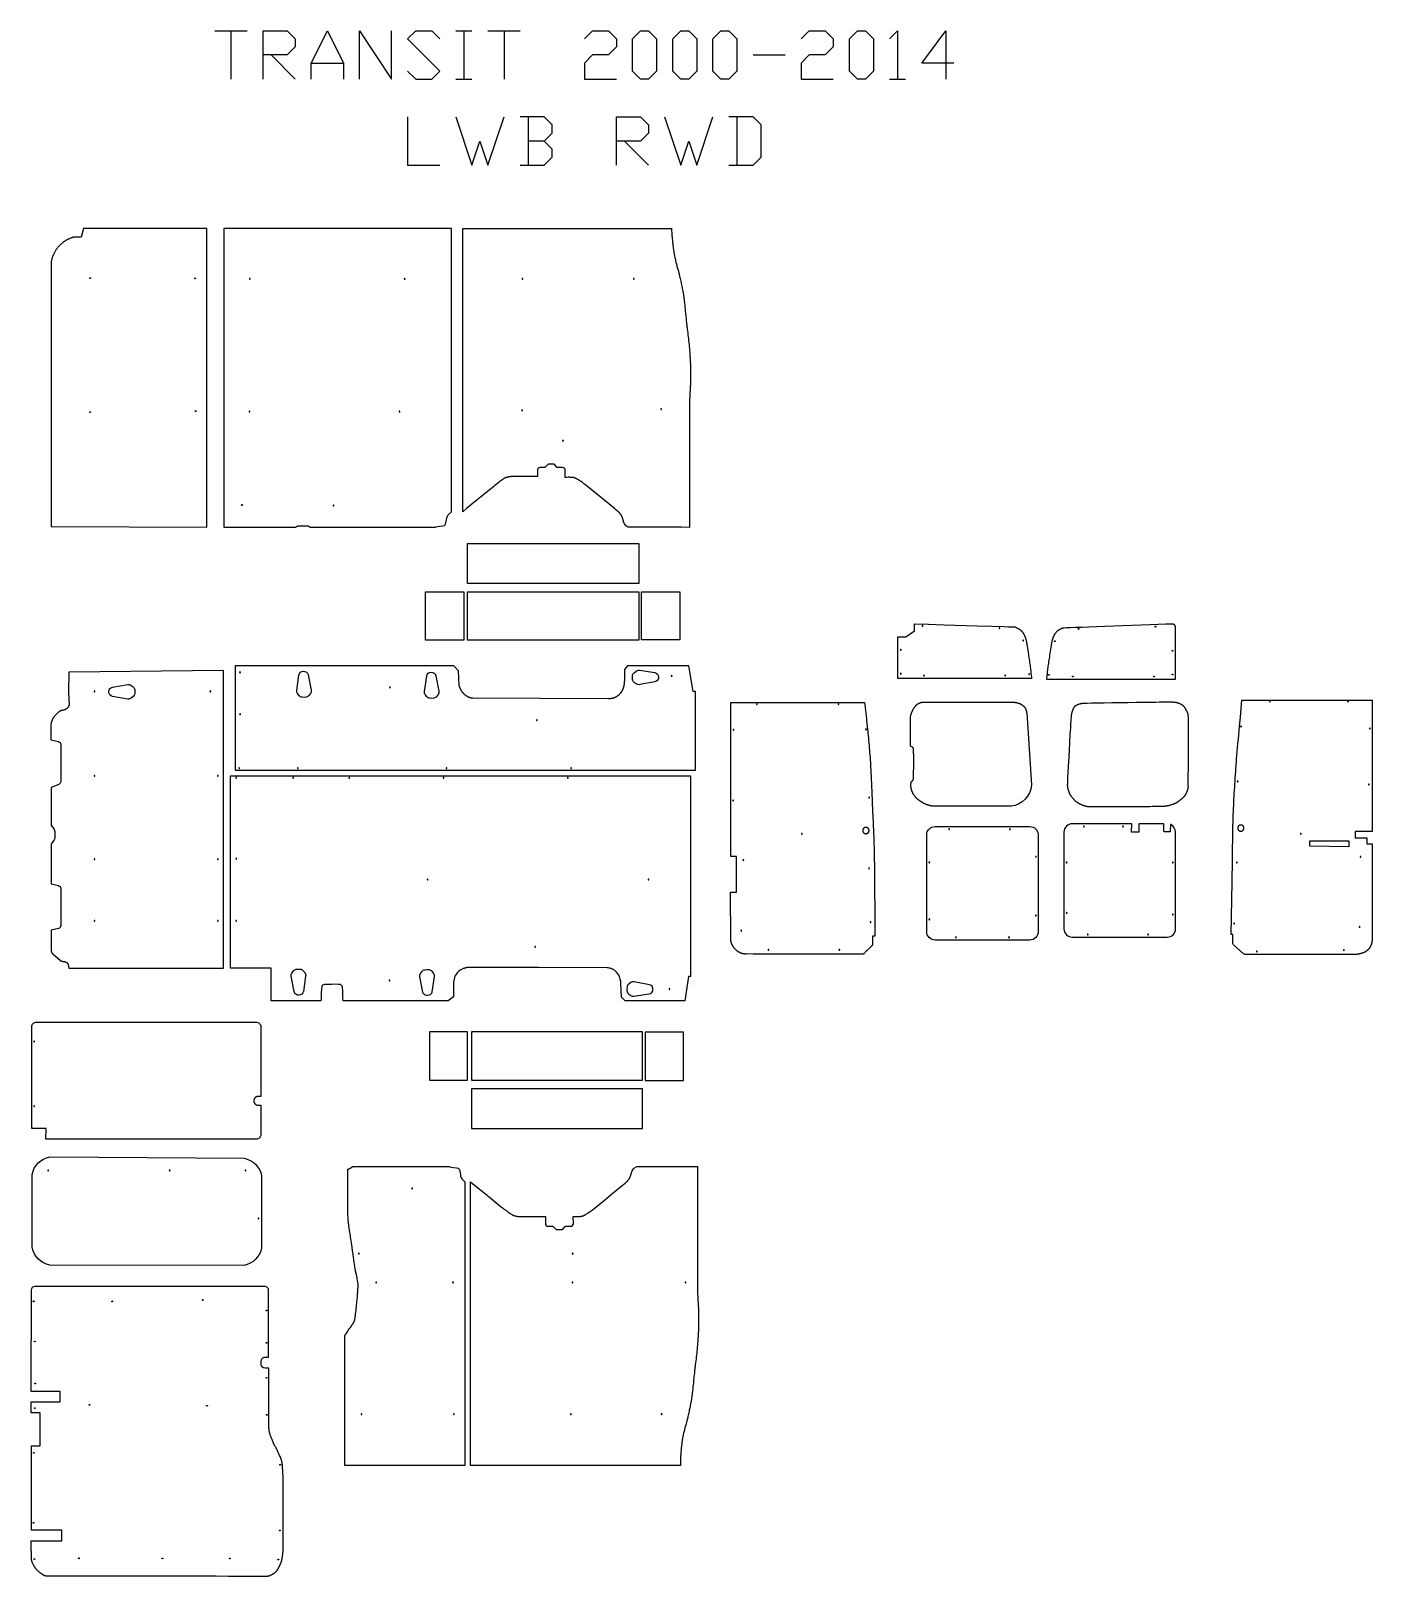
# Model space of a CAD drawing. Extents: x 0 to 7069, y -8139 to 8.
import ezdxf

# ---------------------------------------------------------------- set-up
doc = ezdxf.new("R2010")
doc.units = 0
doc.layers.add('DEFAULT_LAYER', color=1, linetype='CONTINUOUS')

msp = doc.modelspace()

# ---------------------------------------------------------------- linework, layer by layer
at = {"layer": 'DEFAULT_LAYER'}
for points in [[(969.7, 7.6), (1139.1, 7.6)], [(1054.4, 7.6), (1054.4, -246.4)], [(1223.7, -246.4), (1223.7, 7.6), (1350.7, 7.6), (1393.1, -34.7), (1393.1, -77.1), (1350.7, -119.4), (1223.7, -119.4)], [(1477.7, -246.4), (1477.7, -161.7), (1562.4, 7.6), (1647.1, -161.7), (1647.1, -246.4)], [(1731.7, -246.4), (1731.7, 7.6), (1901.1, -246.4), (1901.1, 7.6)], [(1985.7, -204.1), (2028.1, -246.4), (2112.7, -246.4), (2155.1, -204.1), (1985.7, -34.7), (2028.1, 7.6), (2112.7, 7.6), (2155.1, -34.7)], [(2239.7, 7.6), (2324.4, 7.6)], [(2282.1, 7.6), (2282.1, -246.4)], [(2409.1, 7.6), (2578.4, 7.6)], [(2493.7, 7.6), (2493.7, -246.4)], [(2917.1, -34.7), (2959.4, 7.6), (3044.1, 7.6), (3086.4, -34.7), (3086.4, -77.1), (3044.1, -119.4), (2959.4, -119.4), (2917.1, -161.7), (2917.1, -246.4), (3086.4, -246.4)], [(4060.1, -34.7), (4102.4, 7.6), (4187.1, 7.6), (4229.4, -34.7), (4229.4, -77.1), (4187.1, -119.4), (4102.4, -119.4), (4060.1, -161.7), (4060.1, -246.4), (4229.4, -246.4)], [(4525.7, -34.7), (4568.1, 7.6), (4568.1, -246.4)], [(4864.4, -161.7), (4695.1, -161.7), (4822.1, 7.6), (4822.1, -246.4)], [(1266.1, -119.4), (1393.1, -246.4)], [(1477.7, -161.7), (1647.1, -161.7)], [(3806.1, -119.4), (3975.4, -119.4)], [(2239.7, -246.4), (2324.4, -246.4)], [(4525.7, -246.4), (4610.4, -246.4)], [(1985.7, -446), (1985.7, -700), (2155.1, -700)], [(2239.7, -446), (2324.4, -700), (2366.7, -573), (2409.1, -700), (2493.7, -446)], [(2705.4, -573), (2747.7, -530.7), (2747.7, -488.3), (2705.4, -446), (2578.4, -446)], [(2620.7, -446), (2620.7, -700)], [(3086.4, -700), (3086.4, -446), (3213.4, -446), (3255.7, -488.3), (3255.7, -530.7), (3213.4, -573), (3086.4, -573)], [(3340.4, -446), (3425.1, -700), (3467.4, -573), (3509.7, -700), (3594.4, -446)], [(3679.1, -700), (3806.1, -700), (3848.4, -657.7), (3848.4, -488.3), (3806.1, -446), (3679.1, -446)], [(3721.4, -446), (3721.4, -700)], [(2578.4, -700), (2705.4, -700), (2747.7, -657.7), (2747.7, -615.3), (2705.4, -573), (2620.7, -573)], [(3128.7, -573), (3255.7, -700)]]:
    msp.add_lwpolyline(points, dxfattribs=at)
for points in [[(3213.4, -246.4), (3171.1, -204.1), (3171.1, -34.7), (3213.4, 7.6), (3255.7, 7.6), (3298.1, -34.7), (3298.1, -204.1), (3255.7, -246.4)], [(3425.1, -246.4), (3382.7, -204.1), (3382.7, -34.7), (3425.1, 7.6), (3467.4, 7.6), (3509.7, -34.7), (3509.7, -204.1), (3467.4, -246.4)], [(3636.7, -246.4), (3594.4, -204.1), (3594.4, -34.7), (3636.7, 7.6), (3679.1, 7.6), (3721.4, -34.7), (3721.4, -204.1), (3679.1, -246.4)], [(4356.4, -246.4), (4314.1, -204.1), (4314.1, -34.7), (4356.4, 7.6), (4398.7, 7.6), (4441.1, -34.7), (4441.1, -204.1), (4398.7, -246.4)], [(926.6, -1033.6), (277.6, -1033.6), (265.7, -1080.1), (227.9, -1079.9), (226.5, -1080.2), (225, -1080.5), (223.6, -1080.9), (222.2, -1081.2), (220.8, -1081.6), (219.3, -1082), (217.9, -1082.4), (216.5, -1082.9), (215.1, -1083.3), (213.7, -1083.7), (212.3, -1084.2), (211, -1084.7), (209.6, -1085.2), (208.2, -1085.7), (205.5, -1086.8), (202.8, -1087.9), (200.1, -1089.1), (197.4, -1090.3), (194.8, -1091.6), (192.2, -1092.9), (189.6, -1094.3), (187.1, -1095.7), (184.5, -1097.2), (182, -1098.7), (179.6, -1100.3), (177.1, -1101.9), (174.7, -1103.6), (172.4, -1105.3), (170, -1107.1), (167.7, -1108.9), (165.4, -1110.7), (163.2, -1112.6), (160.9, -1114.5), (158.8, -1116.5), (156.6, -1118.5), (154.5, -1120.5), (152.4, -1122.6), (150.4, -1124.7), (148.4, -1126.9), (146.4, -1129), (144.5, -1131.3), (142.6, -1133.5), (140.7, -1135.8), (138.9, -1138.1), (137.1, -1140.5), (135.4, -1142.8), (133.7, -1145.2), (132, -1147.7), (130.4, -1150.1), (128.9, -1152.6), (127.3, -1155.1), (125.9, -1157.6), (124.4, -1160.2), (123, -1162.8), (121.7, -1165.4), (120.4, -1168), (119.2, -1170.7), (118, -1173.3), (116.8, -1176), (115.7, -1178.7), (114.6, -1181.4), (113.6, -1184.2), (112.7, -1186.9), (111.8, -1189.7), (110.9, -1192.5), (110.1, -1195.3), (109.4, -1198.1), (108.7, -1200.9), (108, -1203.7), (107.5, -1206.6), (106.9, -1209.4), (106.9, -1209.7), (106.9, -2604.9), (926.6, -2609.1)], [(1016.6, -1033.6), (1016.6, -2609.1), (1125.6, -2609.7), (1393.6, -2609.7), (1394.8, -2608.9), (1395.9, -2608.1), (1397.1, -2607.3), (1398.3, -2606.6), (1399.5, -2606), (1400.7, -2605.3), (1402, -2604.8), (1403.2, -2604.2), (1404.5, -2603.7), (1405.9, -2603.3), (1407.2, -2602.9), (1408.5, -2602.5), (1409.9, -2602.2), (1411.2, -2601.9), (1412.6, -2601.7), (1414, -2601.6), (1456.1, -2601.6), (1457.4, -2601.9), (1458.6, -2602.2), (1459.8, -2602.5), (1461, -2602.9), (1462.2, -2603.4), (1463.4, -2603.8), (1464.6, -2604.3), (1465.7, -2604.8), (1466.9, -2605.3), (1468, -2605.8), (1469.2, -2606.4), (1470.3, -2607), (1471.4, -2607.7), (1472.5, -2608.3), (1473.5, -2609), (1474.6, -2609.7), (1482.8, -2609.7), (1803.5, -2609.7), (2132.2, -2609.7), (2135.9, -2607.5), (2142.3, -2606), (2154.4, -2604.1), (2171.4, -2602.5), (2180.1, -2600), (2183.8, -2596.4), (2185.8, -2593.2), (2191.1, -2568), (2192.6, -2559.4), (2195.9, -2550), (2200.1, -2543.3), (2216.6, -2528.4), (2216.6, -1033.6)], [(310.6, -1295.4), (310.6, -1295.2), (310.6, -1295), (310.6, -1294.8), (310.7, -1294.6), (310.8, -1294.4), (310.9, -1294.3), (311, -1294.1), (311.1, -1294), (311.3, -1293.8), (311.4, -1293.7), (311.6, -1293.6), (311.8, -1293.5), (312, -1293.5), (312.1, -1293.4), (312.3, -1293.4), (312.6, -1293.4), (312.8, -1293.4), (313, -1293.4), (313.1, -1293.5), (313.3, -1293.5), (313.5, -1293.6), (313.7, -1293.7), (313.8, -1293.8), (314, -1294), (314.1, -1294.1), (314.2, -1294.3), (314.3, -1294.4), (314.4, -1294.6), (314.5, -1294.8), (314.5, -1295), (314.5, -1295.2), (314.6, -1295.4), (314.5, -1295.6), (314.5, -1295.8), (314.5, -1296), (314.4, -1296.1), (314.3, -1296.3), (314.2, -1296.5), (314.1, -1296.6), (314, -1296.8), (313.8, -1296.9), (313.7, -1297), (313.5, -1297.1), (313.3, -1297.2), (313.1, -1297.3), (313, -1297.3), (312.8, -1297.4), (312.6, -1297.4), (312.3, -1297.4), (312.1, -1297.3), (312, -1297.3), (311.8, -1297.2), (311.6, -1297.1), (311.4, -1297), (311.3, -1296.9), (311.1, -1296.8), (311, -1296.6), (310.9, -1296.5), (310.8, -1296.3), (310.7, -1296.1), (310.6, -1296), (310.6, -1295.8), (310.6, -1295.6)], [(863.3, -1297.1), (863.4, -1296.9), (863.4, -1296.7), (863.4, -1296.5), (863.5, -1296.3), (863.6, -1296.1), (863.7, -1295.9), (863.8, -1295.8), (863.9, -1295.6), (864.1, -1295.5), (864.2, -1295.4), (864.4, -1295.3), (864.6, -1295.2), (864.8, -1295.2), (864.9, -1295.1), (865.1, -1295.1), (865.3, -1295.1), (865.6, -1295.1), (865.7, -1295.1), (865.9, -1295.2), (866.1, -1295.2), (866.3, -1295.3), (866.5, -1295.4), (866.6, -1295.5), (866.8, -1295.6), (866.9, -1295.8), (867, -1295.9), (867.1, -1296.1), (867.2, -1296.3), (867.3, -1296.5), (867.3, -1296.7), (867.3, -1296.9), (867.3, -1297.1), (867.3, -1297.3), (867.3, -1297.5), (867.3, -1297.7), (867.2, -1297.8), (867.1, -1298), (867, -1298.2), (866.9, -1298.3), (866.8, -1298.5), (866.6, -1298.6), (866.5, -1298.7), (866.3, -1298.8), (866.1, -1298.9), (865.9, -1299), (865.7, -1299), (865.6, -1299.1), (865.3, -1299.1), (865.1, -1299.1), (864.9, -1299), (864.8, -1299), (864.6, -1298.9), (864.4, -1298.8), (864.2, -1298.7), (864.1, -1298.6), (863.9, -1298.5), (863.8, -1298.3), (863.7, -1298.2), (863.6, -1298), (863.5, -1297.8), (863.4, -1297.7), (863.4, -1297.5), (863.4, -1297.3)], [(1151.5, -1299.8), (1151.5, -1300), (1151.5, -1300.2), (1151.5, -1300.4), (1151.6, -1300.6), (1151.7, -1300.7), (1151.8, -1300.9), (1151.9, -1301.1), (1152, -1301.2), (1152.2, -1301.3), (1152.3, -1301.4), (1152.5, -1301.5), (1152.7, -1301.6), (1152.9, -1301.7), (1153.1, -1301.7), (1153.2, -1301.8), (1153.5, -1301.8), (1153.7, -1301.8), (1153.9, -1301.7), (1154, -1301.7), (1154.2, -1301.6), (1154.4, -1301.5), (1154.6, -1301.4), (1154.7, -1301.3), (1154.9, -1301.2), (1155, -1301.1), (1155.1, -1300.9), (1155.2, -1300.7), (1155.3, -1300.6), (1155.4, -1300.4), (1155.4, -1300.2), (1155.4, -1300), (1155.5, -1299.8), (1155.4, -1299.6), (1155.4, -1299.4), (1155.4, -1299.2), (1155.3, -1299), (1155.2, -1298.8), (1155.1, -1298.7), (1155, -1298.5), (1154.9, -1298.4), (1154.7, -1298.2), (1154.6, -1298.1), (1154.4, -1298), (1154.2, -1297.9), (1154, -1297.9), (1153.9, -1297.8), (1153.7, -1297.8), (1153.5, -1297.8), (1153.2, -1297.8), (1153.1, -1297.8), (1152.9, -1297.9), (1152.7, -1297.9), (1152.5, -1298), (1152.3, -1298.1), (1152.2, -1298.2), (1152, -1298.4), (1151.9, -1298.5), (1151.8, -1298.7), (1151.7, -1298.8), (1151.6, -1299), (1151.5, -1299.2), (1151.5, -1299.4), (1151.5, -1299.6)], [(1968, -1299.8), (1968, -1300), (1968, -1300.2), (1968, -1300.4), (1968.1, -1300.6), (1968.2, -1300.7), (1968.3, -1300.9), (1968.4, -1301.1), (1968.5, -1301.2), (1968.7, -1301.3), (1968.8, -1301.4), (1969, -1301.5), (1969.2, -1301.6), (1969.4, -1301.7), (1969.6, -1301.7), (1969.8, -1301.8), (1970, -1301.8), (1970.2, -1301.8), (1970.4, -1301.7), (1970.6, -1301.7), (1970.7, -1301.6), (1970.9, -1301.5), (1971.1, -1301.4), (1971.2, -1301.3), (1971.4, -1301.2), (1971.5, -1301.1), (1971.6, -1300.9), (1971.7, -1300.7), (1971.8, -1300.6), (1971.9, -1300.4), (1971.9, -1300.2), (1971.9, -1300), (1972, -1299.8), (1971.9, -1299.6), (1971.9, -1299.4), (1971.9, -1299.2), (1971.8, -1299), (1971.7, -1298.8), (1971.6, -1298.7), (1971.5, -1298.5), (1971.4, -1298.4), (1971.2, -1298.2), (1971.1, -1298.1), (1970.9, -1298), (1970.7, -1297.9), (1970.6, -1297.9), (1970.4, -1297.8), (1970.2, -1297.8), (1970, -1297.8), (1969.8, -1297.8), (1969.6, -1297.8), (1969.4, -1297.9), (1969.2, -1297.9), (1969, -1298), (1968.8, -1298.1), (1968.7, -1298.2), (1968.5, -1298.4), (1968.4, -1298.5), (1968.3, -1298.7), (1968.2, -1298.8), (1968.1, -1299), (1968, -1299.2), (1968, -1299.4), (1968, -1299.6)], [(2589, -1299.8), (2589, -1300), (2589.1, -1300.2), (2589.1, -1300.4), (2589.2, -1300.6), (2589.3, -1300.7), (2589.4, -1300.9), (2589.5, -1301.1), (2589.6, -1301.2), (2589.7, -1301.3), (2589.9, -1301.4), (2590.1, -1301.5), (2590.2, -1301.6), (2590.4, -1301.7), (2590.6, -1301.7), (2590.8, -1301.8), (2591, -1301.8), (2591.2, -1301.8), (2591.4, -1301.7), (2591.6, -1301.7), (2591.8, -1301.6), (2592, -1301.5), (2592.1, -1301.4), (2592.3, -1301.3), (2592.4, -1301.2), (2592.6, -1301.1), (2592.7, -1300.9), (2592.8, -1300.7), (2592.9, -1300.6), (2592.9, -1300.4), (2593, -1300.2), (2593, -1300), (2593, -1299.8), (2593, -1299.6), (2593, -1299.4), (2592.9, -1299.2), (2592.9, -1299), (2592.8, -1298.8), (2592.7, -1298.7), (2592.6, -1298.5), (2592.4, -1298.4), (2592.3, -1298.2), (2592.1, -1298.1), (2592, -1298), (2591.8, -1297.9), (2591.6, -1297.9), (2591.4, -1297.8), (2591.2, -1297.8), (2591, -1297.8), (2590.8, -1297.8), (2590.6, -1297.8), (2590.4, -1297.9), (2590.2, -1297.9), (2590.1, -1298), (2589.9, -1298.1), (2589.7, -1298.2), (2589.6, -1298.4), (2589.5, -1298.5), (2589.4, -1298.7), (2589.3, -1298.8), (2589.2, -1299), (2589.1, -1299.2), (2589.1, -1299.4), (2589, -1299.6)], [(3175.3, -1299.8), (3175.3, -1300), (3175.4, -1300.2), (3175.4, -1300.4), (3175.5, -1300.6), (3175.6, -1300.7), (3175.7, -1300.9), (3175.8, -1301.1), (3175.9, -1301.2), (3176.1, -1301.3), (3176.2, -1301.4), (3176.4, -1301.5), (3176.5, -1301.6), (3176.7, -1301.7), (3176.9, -1301.7), (3177.1, -1301.8), (3177.3, -1301.8), (3177.5, -1301.8), (3177.7, -1301.7), (3177.9, -1301.7), (3178.1, -1301.6), (3178.3, -1301.5), (3178.4, -1301.4), (3178.6, -1301.3), (3178.7, -1301.2), (3178.9, -1301.1), (3179, -1300.9), (3179.1, -1300.7), (3179.2, -1300.6), (3179.2, -1300.4), (3179.3, -1300.2), (3179.3, -1300), (3179.3, -1299.8), (3179.3, -1299.6), (3179.3, -1299.4), (3179.2, -1299.2), (3179.2, -1299), (3179.1, -1298.8), (3179, -1298.7), (3178.9, -1298.5), (3178.7, -1298.4), (3178.6, -1298.2), (3178.4, -1298.1), (3178.3, -1298), (3178.1, -1297.9), (3177.9, -1297.9), (3177.7, -1297.8), (3177.5, -1297.8), (3177.3, -1297.8), (3177.1, -1297.8), (3176.9, -1297.8), (3176.7, -1297.9), (3176.5, -1297.9), (3176.4, -1298), (3176.2, -1298.1), (3176.1, -1298.2), (3175.9, -1298.4), (3175.8, -1298.5), (3175.7, -1298.7), (3175.6, -1298.8), (3175.5, -1299), (3175.4, -1299.2), (3175.4, -1299.4), (3175.3, -1299.6)], [(310.8, -2003.1), (310.8, -2002.9), (310.9, -2002.7), (310.9, -2002.5), (311, -2002.3), (311.1, -2002.1), (311.2, -2001.9), (311.3, -2001.8), (311.4, -2001.6), (311.5, -2001.5), (311.7, -2001.4), (311.9, -2001.3), (312, -2001.2), (312.2, -2001.1), (312.4, -2001.1), (312.6, -2001.1), (312.8, -2001.1), (313, -2001.1), (313.2, -2001.1), (313.4, -2001.1), (313.6, -2001.2), (313.8, -2001.3), (313.9, -2001.4), (314.1, -2001.5), (314.2, -2001.6), (314.4, -2001.8), (314.5, -2001.9), (314.6, -2002.1), (314.7, -2002.3), (314.7, -2002.5), (314.8, -2002.7), (314.8, -2002.9), (314.8, -2003.1), (314.8, -2003.3), (314.8, -2003.5), (314.7, -2003.7), (314.7, -2003.8), (314.6, -2004), (314.5, -2004.2), (314.4, -2004.3), (314.2, -2004.5), (314.1, -2004.6), (313.9, -2004.7), (313.8, -2004.8), (313.6, -2004.9), (313.4, -2005), (313.2, -2005), (313, -2005), (312.8, -2005.1), (312.6, -2005), (312.4, -2005), (312.2, -2005), (312, -2004.9), (311.9, -2004.8), (311.7, -2004.7), (311.5, -2004.6), (311.4, -2004.5), (311.3, -2004.3), (311.2, -2004.2), (311.1, -2004), (311, -2003.8), (310.9, -2003.7), (310.9, -2003.5), (310.8, -2003.3)], [(866.3, -1997.1), (866.4, -1996.9), (866.4, -1996.7), (866.4, -1996.5), (866.5, -1996.3), (866.6, -1996.1), (866.7, -1995.9), (866.8, -1995.8), (866.9, -1995.6), (867.1, -1995.5), (867.2, -1995.4), (867.4, -1995.3), (867.6, -1995.2), (867.8, -1995.2), (867.9, -1995.1), (868.1, -1995.1), (868.3, -1995.1), (868.6, -1995.1), (868.7, -1995.1), (868.9, -1995.2), (869.1, -1995.2), (869.3, -1995.3), (869.5, -1995.4), (869.6, -1995.5), (869.8, -1995.6), (869.9, -1995.8), (870, -1995.9), (870.1, -1996.1), (870.2, -1996.3), (870.3, -1996.5), (870.3, -1996.7), (870.3, -1996.9), (870.3, -1997.1), (870.3, -1997.3), (870.3, -1997.5), (870.3, -1997.7), (870.2, -1997.8), (870.1, -1998), (870, -1998.2), (869.9, -1998.3), (869.8, -1998.5), (869.6, -1998.6), (869.5, -1998.7), (869.3, -1998.8), (869.1, -1998.9), (868.9, -1999), (868.7, -1999), (868.6, -1999.1), (868.3, -1999.1), (868.1, -1999.1), (867.9, -1999), (867.8, -1999), (867.6, -1998.9), (867.4, -1998.8), (867.2, -1998.7), (867.1, -1998.6), (866.9, -1998.5), (866.8, -1998.3), (866.7, -1998.2), (866.6, -1998), (866.5, -1997.8), (866.4, -1997.7), (866.4, -1997.5), (866.4, -1997.3)], [(1150.4, -1999.8), (1150.4, -2000), (1150.4, -2000.2), (1150.5, -2000.4), (1150.5, -2000.6), (1150.6, -2000.7), (1150.7, -2000.9), (1150.8, -2001.1), (1151, -2001.2), (1151.1, -2001.3), (1151.3, -2001.4), (1151.4, -2001.5), (1151.6, -2001.6), (1151.8, -2001.7), (1152, -2001.7), (1152.2, -2001.8), (1152.4, -2001.8), (1152.6, -2001.8), (1152.8, -2001.7), (1153, -2001.7), (1153.2, -2001.6), (1153.3, -2001.5), (1153.5, -2001.4), (1153.6, -2001.3), (1153.8, -2001.2), (1153.9, -2001.1), (1154, -2000.9), (1154.1, -2000.7), (1154.2, -2000.6), (1154.3, -2000.4), (1154.3, -2000.2), (1154.4, -2000), (1154.4, -1999.8), (1154.4, -1999.6), (1154.3, -1999.4), (1154.3, -1999.2), (1154.2, -1999), (1154.1, -1998.8), (1154, -1998.7), (1153.9, -1998.5), (1153.8, -1998.4), (1153.6, -1998.2), (1153.5, -1998.1), (1153.3, -1998), (1153.2, -1997.9), (1153, -1997.9), (1152.8, -1997.8), (1152.6, -1997.8), (1152.4, -1997.8), (1152.2, -1997.8), (1152, -1997.8), (1151.8, -1997.9), (1151.6, -1997.9), (1151.4, -1998), (1151.3, -1998.1), (1151.1, -1998.2), (1151, -1998.4), (1150.8, -1998.5), (1150.7, -1998.7), (1150.6, -1998.8), (1150.5, -1999), (1150.5, -1999.2), (1150.4, -1999.4), (1150.4, -1999.6)], [(1941, -1999.8), (1941, -2000), (1941, -2000.2), (1941, -2000.4), (1941.1, -2000.6), (1941.2, -2000.7), (1941.3, -2000.9), (1941.4, -2001.1), (1941.5, -2001.2), (1941.7, -2001.3), (1941.8, -2001.4), (1942, -2001.5), (1942.2, -2001.6), (1942.4, -2001.7), (1942.6, -2001.7), (1942.8, -2001.8), (1943, -2001.8), (1943.2, -2001.8), (1943.4, -2001.7), (1943.6, -2001.7), (1943.7, -2001.6), (1943.9, -2001.5), (1944.1, -2001.4), (1944.2, -2001.3), (1944.4, -2001.2), (1944.5, -2001.1), (1944.6, -2000.9), (1944.7, -2000.7), (1944.8, -2000.6), (1944.9, -2000.4), (1944.9, -2000.2), (1944.9, -2000), (1945, -1999.8), (1944.9, -1999.6), (1944.9, -1999.4), (1944.9, -1999.2), (1944.8, -1999), (1944.7, -1998.8), (1944.6, -1998.7), (1944.5, -1998.5), (1944.4, -1998.4), (1944.2, -1998.2), (1944.1, -1998.1), (1943.9, -1998), (1943.7, -1997.9), (1943.6, -1997.9), (1943.4, -1997.8), (1943.2, -1997.8), (1943, -1997.8), (1942.8, -1997.8), (1942.6, -1997.8), (1942.4, -1997.9), (1942.2, -1997.9), (1942, -1998), (1941.8, -1998.1), (1941.7, -1998.2), (1941.5, -1998.4), (1941.4, -1998.5), (1941.3, -1998.7), (1941.2, -1998.8), (1941.1, -1999), (1941, -1999.2), (1941, -1999.4), (1941, -1999.6)], [(2587, -1992.8), (2587, -1993), (2587.1, -1993.2), (2587.1, -1993.4), (2587.2, -1993.6), (2587.3, -1993.7), (2587.4, -1993.9), (2587.5, -1994.1), (2587.6, -1994.2), (2587.7, -1994.3), (2587.9, -1994.4), (2588.1, -1994.5), (2588.2, -1994.6), (2588.4, -1994.7), (2588.6, -1994.7), (2588.8, -1994.8), (2589, -1994.8), (2589.2, -1994.8), (2589.4, -1994.7), (2589.6, -1994.7), (2589.8, -1994.6), (2590, -1994.5), (2590.1, -1994.4), (2590.3, -1994.3), (2590.4, -1994.2), (2590.6, -1994.1), (2590.7, -1993.9), (2590.8, -1993.7), (2590.9, -1993.6), (2590.9, -1993.4), (2591, -1993.2), (2591, -1993), (2591, -1992.8), (2591, -1992.6), (2591, -1992.4), (2590.9, -1992.2), (2590.9, -1992), (2590.8, -1991.8), (2590.7, -1991.7), (2590.6, -1991.5), (2590.4, -1991.4), (2590.3, -1991.2), (2590.1, -1991.1), (2590, -1991), (2589.8, -1990.9), (2589.6, -1990.9), (2589.4, -1990.8), (2589.2, -1990.8), (2589, -1990.8), (2588.8, -1990.8), (2588.6, -1990.8), (2588.4, -1990.9), (2588.2, -1990.9), (2588.1, -1991), (2587.9, -1991.1), (2587.7, -1991.2), (2587.6, -1991.4), (2587.5, -1991.5), (2587.4, -1991.7), (2587.3, -1991.8), (2587.2, -1992), (2587.1, -1992.2), (2587.1, -1992.4), (2587, -1992.6)], [(3320.3, -1986.8), (3320.3, -1987), (3320.4, -1987.2), (3320.4, -1987.4), (3320.5, -1987.6), (3320.6, -1987.7), (3320.7, -1987.9), (3320.8, -1988.1), (3320.9, -1988.2), (3321.1, -1988.3), (3321.2, -1988.4), (3321.4, -1988.5), (3321.5, -1988.6), (3321.7, -1988.7), (3321.9, -1988.7), (3322.1, -1988.8), (3322.3, -1988.8), (3322.5, -1988.8), (3322.7, -1988.7), (3322.9, -1988.7), (3323.1, -1988.6), (3323.3, -1988.5), (3323.4, -1988.4), (3323.6, -1988.3), (3323.7, -1988.2), (3323.9, -1988.1), (3324, -1987.9), (3324.1, -1987.7), (3324.2, -1987.6), (3324.2, -1987.4), (3324.3, -1987.2), (3324.3, -1987), (3324.3, -1986.8), (3324.3, -1986.6), (3324.3, -1986.4), (3324.2, -1986.2), (3324.2, -1986), (3324.1, -1985.8), (3324, -1985.7), (3323.9, -1985.5), (3323.7, -1985.4), (3323.6, -1985.2), (3323.4, -1985.1), (3323.3, -1985), (3323.1, -1984.9), (3322.9, -1984.9), (3322.7, -1984.8), (3322.5, -1984.8), (3322.3, -1984.8), (3322.1, -1984.8), (3321.9, -1984.8), (3321.7, -1984.9), (3321.5, -1984.9), (3321.4, -1985), (3321.2, -1985.1), (3321.1, -1985.2), (3320.9, -1985.4), (3320.8, -1985.5), (3320.7, -1985.7), (3320.6, -1985.8), (3320.5, -1986), (3320.4, -1986.2), (3320.4, -1986.4), (3320.3, -1986.6)], [(2802.7, -2153.2), (2802.7, -2153.4), (2802.7, -2153.6), (2802.8, -2153.8), (2802.9, -2154), (2802.9, -2154.1), (2803, -2154.3), (2803.2, -2154.4), (2803.3, -2154.6), (2803.4, -2154.7), (2803.6, -2154.8), (2803.7, -2154.9), (2803.9, -2155), (2804.1, -2155.1), (2804.3, -2155.1), (2804.5, -2155.2), (2804.7, -2155.2), (2804.9, -2155.2), (2805.1, -2155.1), (2805.3, -2155.1), (2805.5, -2155), (2805.6, -2154.9), (2805.8, -2154.8), (2806, -2154.7), (2806.1, -2154.6), (2806.2, -2154.4), (2806.4, -2154.3), (2806.5, -2154.1), (2806.5, -2154), (2806.6, -2153.8), (2806.7, -2153.6), (2806.7, -2153.4), (2806.7, -2153.2), (2806.7, -2153), (2806.7, -2152.8), (2806.6, -2152.6), (2806.5, -2152.4), (2806.5, -2152.2), (2806.4, -2152.1), (2806.2, -2151.9), (2806.1, -2151.8), (2806, -2151.6), (2805.8, -2151.5), (2805.6, -2151.4), (2805.5, -2151.3), (2805.3, -2151.3), (2805.1, -2151.2), (2804.9, -2151.2), (2804.7, -2151.2), (2804.5, -2151.2), (2804.3, -2151.2), (2804.1, -2151.3), (2803.9, -2151.3), (2803.7, -2151.4), (2803.6, -2151.5), (2803.4, -2151.6), (2803.3, -2151.8), (2803.2, -2151.9), (2803, -2152.1), (2802.9, -2152.2), (2802.9, -2152.4), (2802.8, -2152.6), (2802.7, -2152.8), (2802.7, -2153)], [(1110.8, -2492.1), (1110.8, -2491.9), (1110.9, -2491.7), (1110.9, -2491.5), (1111, -2491.3), (1111.1, -2491.1), (1111.2, -2490.9), (1111.3, -2490.8), (1111.4, -2490.6), (1111.6, -2490.5), (1111.7, -2490.4), (1111.9, -2490.3), (1112.1, -2490.2), (1112.2, -2490.2), (1112.4, -2490.1), (1112.6, -2490.1), (1112.8, -2490.1), (1113, -2490.1), (1113.2, -2490.1), (1113.4, -2490.2), (1113.6, -2490.2), (1113.8, -2490.3), (1113.9, -2490.4), (1114.1, -2490.5), (1114.2, -2490.6), (1114.4, -2490.8), (1114.5, -2490.9), (1114.6, -2491.1), (1114.7, -2491.3), (1114.7, -2491.5), (1114.8, -2491.7), (1114.8, -2491.9), (1114.8, -2492.1), (1114.8, -2492.3), (1114.8, -2492.5), (1114.7, -2492.7), (1114.7, -2492.8), (1114.6, -2493), (1114.5, -2493.2), (1114.4, -2493.3), (1114.2, -2493.5), (1114.1, -2493.6), (1113.9, -2493.7), (1113.8, -2493.8), (1113.6, -2493.9), (1113.4, -2494), (1113.2, -2494), (1113, -2494.1), (1112.8, -2494.1), (1112.6, -2494.1), (1112.4, -2494), (1112.2, -2494), (1112.1, -2493.9), (1111.9, -2493.8), (1111.7, -2493.7), (1111.6, -2493.6), (1111.4, -2493.5), (1111.3, -2493.3), (1111.2, -2493.2), (1111.1, -2493), (1111, -2492.8), (1110.9, -2492.7), (1110.9, -2492.5), (1110.8, -2492.3)], [(1592.8, -2494.8), (1592.8, -2495), (1592.8, -2495.2), (1592.9, -2495.4), (1593, -2495.6), (1593, -2495.7), (1593.1, -2495.9), (1593.3, -2496.1), (1593.4, -2496.2), (1593.5, -2496.3), (1593.7, -2496.4), (1593.9, -2496.5), (1594, -2496.6), (1594.2, -2496.7), (1594.4, -2496.7), (1594.6, -2496.8), (1594.8, -2496.8), (1595, -2496.8), (1595.2, -2496.7), (1595.4, -2496.7), (1595.6, -2496.6), (1595.8, -2496.5), (1595.9, -2496.4), (1596.1, -2496.3), (1596.2, -2496.2), (1596.3, -2496.1), (1596.5, -2495.9), (1596.6, -2495.7), (1596.6, -2495.6), (1596.7, -2495.4), (1596.8, -2495.2), (1596.8, -2495), (1596.8, -2494.8), (1596.8, -2494.6), (1596.8, -2494.4), (1596.7, -2494.2), (1596.6, -2494), (1596.6, -2493.8), (1596.5, -2493.7), (1596.3, -2493.5), (1596.2, -2493.4), (1596.1, -2493.2), (1595.9, -2493.1), (1595.8, -2493), (1595.6, -2492.9), (1595.4, -2492.9), (1595.2, -2492.8), (1595, -2492.8), (1594.8, -2492.8), (1594.6, -2492.8), (1594.4, -2492.8), (1594.2, -2492.9), (1594, -2492.9), (1593.9, -2493), (1593.7, -2493.1), (1593.5, -2493.2), (1593.4, -2493.4), (1593.3, -2493.5), (1593.1, -2493.7), (1593, -2493.8), (1593, -2494), (1592.9, -2494.2), (1592.8, -2494.4), (1592.8, -2494.6)], [(2301.8, -2905.6), (2301.8, -2695.6), (3203.8, -2695.6), (3203.8, -2905.6)], [(2080.1, -2950.6), (2281.1, -2950.6), (2281.1, -3204.6), (2080.1, -3204.6)], [(3203.8, -2950.6), (3203.8, -3204.6), (2301.8, -3204.6), (2301.8, -2950.6)], [(3218.5, -2949.5), (3419.5, -2949.5), (3419.5, -3203.5), (3218.5, -3203.5)], [(5274.6, -3406.4), (4921.3, -3406), (4570.1, -3406.4), (4570.1, -3187.5), (4612.2, -3187.5), (4656.7, -3154.9), (4656.7, -3118.3), (4730.2, -3120.6), (4813.9, -3123.2), (4987.4, -3128.5), (5065, -3130.9), (5128.2, -3132.9), (5152.6, -3133.7), (5171, -3134.3), (5182.8, -3134.7), (5186, -3134.9), (5186.9, -3134.9), (5187.2, -3134.9), (5188, -3135.2), (5188.9, -3135.4), (5189.7, -3135.7), (5190.4, -3136.1), (5191.2, -3136.4), (5192, -3136.8), (5193.5, -3137.6), (5194.8, -3138.3), (5197.1, -3139.5), (5200, -3141.2), (5203.3, -3143.1), (5205.1, -3144.2), (5206.8, -3145.2), (5208.6, -3146.3), (5210.2, -3147.4), (5211.8, -3148.4), (5213.3, -3149.5), (5214.6, -3150.4), (5215.2, -3150.9), (5215.8, -3151.4), (5216.8, -3152.2), (5217.8, -3153.2), (5218.8, -3154.1), (5219.8, -3155), (5220.7, -3156), (5221.7, -3157), (5222.6, -3158), (5223.5, -3159), (5224.4, -3160), (5225.2, -3161.1), (5226.1, -3162.2), (5226.9, -3163.2), (5227.7, -3164.3), (5228.5, -3165.4), (5229.3, -3166.6), (5230.1, -3167.7), (5230.8, -3168.8), (5231.5, -3170), (5232.3, -3171.2), (5233, -3172.5), (5233.7, -3173.7), (5234.4, -3175), (5235, -3176.4), (5235.7, -3177.7), (5236.3, -3179), (5236.9, -3180.4), (5237.6, -3181.8), (5238.1, -3183.1), (5238.7, -3184.5), (5239.3, -3185.9), (5239.8, -3187.3), (5240.3, -3188.6), (5240.8, -3190.1), (5241.4, -3191.5), (5241.9, -3193.1), (5242.4, -3194.7), (5242.9, -3196.4), (5243.3, -3198.1), (5243.8, -3199.9), (5244.3, -3201.6), (5245.2, -3205.3), (5246.1, -3208.9), (5246.9, -3212.6), (5247.7, -3216.1), (5248.1, -3218.2), (5248.5, -3221), (5249.1, -3224.3), (5249.7, -3228.1), (5251.1, -3237), (5252.6, -3247.2), (5255.8, -3269.2), (5257.4, -3279.9), (5258.9, -3289.7), (5259.9, -3296.5), (5261, -3303.4), (5263.1, -3317), (5264.2, -3323.9), (5265.2, -3330.7), (5266.2, -3337.6), (5267.1, -3344.4), (5268, -3351.5), (5269, -3358.9), (5269.9, -3366.6), (5270.8, -3374.5), (5272.7, -3390.5), (5273.6, -3398.5)], [(4698.1, -3129.4), (4698.1, -3129.6), (4698.2, -3129.8), (4698.2, -3130), (4698.3, -3130.2), (4698.4, -3130.3), (4698.5, -3130.5), (4698.6, -3130.6), (4698.7, -3130.8), (4698.8, -3130.9), (4699, -3131), (4699.2, -3131.1), (4699.3, -3131.2), (4699.5, -3131.3), (4699.7, -3131.3), (4699.9, -3131.4), (4700.1, -3131.4), (4700.3, -3131.4), (4700.5, -3131.3), (4700.7, -3131.3), (4700.9, -3131.2), (4701.1, -3131.1), (4701.2, -3131), (4701.4, -3130.9), (4701.5, -3130.8), (4701.7, -3130.6), (4701.8, -3130.5), (4701.9, -3130.3), (4702, -3130.2), (4702, -3130), (4702.1, -3129.8), (4702.1, -3129.6), (4702.1, -3129.4), (4702.1, -3129.2), (4702.1, -3129), (4702, -3128.8), (4702, -3128.6), (4701.9, -3128.4), (4701.8, -3128.3), (4701.7, -3128.1), (4701.5, -3128), (4701.4, -3127.8), (4701.2, -3127.7), (4701.1, -3127.6), (4700.9, -3127.5), (4700.7, -3127.5), (4700.5, -3127.4), (4700.3, -3127.4), (4700.1, -3127.4), (4699.9, -3127.4), (4699.7, -3127.4), (4699.5, -3127.5), (4699.3, -3127.5), (4699.2, -3127.6), (4699, -3127.7), (4698.8, -3127.8), (4698.7, -3128), (4698.6, -3128.1), (4698.5, -3128.3), (4698.4, -3128.4), (4698.3, -3128.6), (4698.2, -3128.8), (4698.2, -3129), (4698.1, -3129.2)], [(5103.1, -3141.4), (5103.1, -3141.6), (5103.2, -3141.8), (5103.2, -3142), (5103.3, -3142.2), (5103.4, -3142.3), (5103.5, -3142.5), (5103.6, -3142.6), (5103.7, -3142.8), (5103.8, -3142.9), (5104, -3143), (5104.2, -3143.1), (5104.3, -3143.2), (5104.5, -3143.3), (5104.7, -3143.3), (5104.9, -3143.4), (5105.1, -3143.4), (5105.3, -3143.4), (5105.5, -3143.3), (5105.7, -3143.3), (5105.9, -3143.2), (5106.1, -3143.1), (5106.2, -3143), (5106.4, -3142.9), (5106.5, -3142.8), (5106.7, -3142.6), (5106.8, -3142.5), (5106.9, -3142.3), (5107, -3142.2), (5107, -3142), (5107.1, -3141.8), (5107.1, -3141.6), (5107.1, -3141.4), (5107.1, -3141.2), (5107.1, -3141), (5107, -3140.8), (5107, -3140.6), (5106.9, -3140.4), (5106.8, -3140.3), (5106.7, -3140.1), (5106.5, -3140), (5106.4, -3139.8), (5106.2, -3139.7), (5106.1, -3139.6), (5105.9, -3139.5), (5105.7, -3139.5), (5105.5, -3139.4), (5105.3, -3139.4), (5105.1, -3139.4), (5104.9, -3139.4), (5104.7, -3139.4), (5104.5, -3139.5), (5104.3, -3139.5), (5104.2, -3139.6), (5104, -3139.7), (5103.8, -3139.8), (5103.7, -3140), (5103.6, -3140.1), (5103.5, -3140.3), (5103.4, -3140.4), (5103.3, -3140.6), (5103.2, -3140.8), (5103.2, -3141), (5103.1, -3141.2)], [(6032.5, -3133.1), (6032.5, -3133), (6032.3, -3132.1), (6032.1, -3131.2), (6031.8, -3130.4), (6031.5, -3129.5), (6031.2, -3128.7), (6030.8, -3127.9), (6030.3, -3127.2), (6029.8, -3126.4), (6029.3, -3125.7), (6028.7, -3125), (6028.1, -3124.4), (6027.5, -3123.7), (6026.8, -3123.2), (6026.1, -3122.6), (6025.4, -3122.1), (6024.7, -3121.6), (6023.9, -3121.2), (6023.1, -3120.8), (6022.3, -3120.5), (6021.4, -3120.2), (6020.7, -3119.9), (6019.9, -3119.7), (6019.1, -3119.6), (6018.4, -3119.5), (6018.3, -3119.5), (6000.4, -3120), (5981.5, -3120.7), (5940.8, -3122.1), (5896.9, -3123.6), (5850.7, -3125.2), (5803.2, -3127), (5755.2, -3128.8), (5707.6, -3130.5), (5661.3, -3132.3), (5617, -3134), (5575.8, -3135.6), (5538.4, -3137.1), (5505.8, -3138.4), (5478.8, -3139.5), (5458.4, -3140.3), (5445.3, -3140.9), (5441.8, -3141), (5440.8, -3141.1), (5440.5, -3141.1), (5439.6, -3141.3), (5438.8, -3141.6), (5438, -3141.9), (5437.2, -3142.2), (5436.4, -3142.6), (5435.7, -3143), (5434.1, -3143.8), (5433.6, -3144), (5432.8, -3144.4), (5430.5, -3145.4), (5427.5, -3146.8), (5425.8, -3147.5), (5424, -3148.4), (5422.2, -3149.2), (5420.4, -3150.1), (5418.6, -3151.1), (5416.9, -3152), (5415.2, -3152.9), (5414.5, -3153.4), (5413.7, -3153.9), (5413, -3154.3), (5412.4, -3154.8), (5411.8, -3155.2), (5411.2, -3155.7), (5410.2, -3156.6), (5409.2, -3157.5), (5408.2, -3158.4), (5407.2, -3159.4), (5406.3, -3160.3), (5405.4, -3161.3), (5404.4, -3162.3), (5403.5, -3163.3), (5402.6, -3164.4), (5401.8, -3165.4), (5400.9, -3166.5), (5400.1, -3167.6), (5399.3, -3168.7), (5398.5, -3169.8), (5397.7, -3170.9), (5396.9, -3172), (5396.2, -3173.1), (5395.5, -3174.3), (5394.7, -3175.5), (5394, -3176.8), (5393.3, -3178.1), (5392.6, -3179.4), (5392, -3180.7), (5391.3, -3182), (5390.7, -3183.4), (5390.1, -3184.7), (5389.5, -3186.1), (5388.9, -3187.5), (5388.3, -3188.8), (5387.7, -3190.2), (5387.2, -3191.6), (5386.7, -3193), (5386.2, -3194.4), (5385.7, -3195.9), (5385.1, -3197.4), (5384.6, -3199), (5384.2, -3200.7), (5383.7, -3202.4), (5383.2, -3204.2), (5382.7, -3206), (5381.8, -3209.6), (5380.9, -3213.3), (5380.1, -3216.9), (5379.3, -3220.5), (5378.9, -3222.5), (5378.5, -3225.3), (5377.9, -3228.6), (5377.3, -3232.4), (5375.9, -3241.3), (5374.4, -3251.5), (5371.2, -3273.5), (5369.6, -3284.2), (5368.1, -3294), (5367.1, -3300.9), (5366, -3307.7), (5363.9, -3321.4), (5362.8, -3328.2), (5361.8, -3335), (5360.8, -3341.9), (5359.9, -3348.7), (5359, -3355.8), (5358, -3363.2), (5357.1, -3370.9), (5356.2, -3378.8), (5354.3, -3394.9), (5353.4, -3402.9), (5352.4, -3410.7), (5705.7, -3410.4), (6032.5, -3410.8), (6032.5, -3138.3)], [(5523.9, -3145.7), (5523.9, -3145.9), (5523.8, -3146.1), (5523.8, -3146.3), (5523.7, -3146.5), (5523.6, -3146.7), (5523.5, -3146.8), (5523.4, -3147), (5523.3, -3147.1), (5523.2, -3147.2), (5523, -3147.4), (5522.8, -3147.5), (5522.7, -3147.5), (5522.5, -3147.6), (5522.3, -3147.7), (5522.1, -3147.7), (5521.9, -3147.7), (5521.7, -3147.7), (5521.5, -3147.7), (5521.3, -3147.6), (5521.1, -3147.5), (5520.9, -3147.5), (5520.8, -3147.4), (5520.6, -3147.2), (5520.5, -3147.1), (5520.3, -3147), (5520.2, -3146.8), (5520.1, -3146.7), (5520, -3146.5), (5520, -3146.3), (5519.9, -3146.1), (5519.9, -3145.9), (5519.9, -3145.7), (5519.9, -3145.5), (5519.9, -3145.3), (5520, -3145.1), (5520, -3144.9), (5520.1, -3144.7), (5520.2, -3144.6), (5520.3, -3144.4), (5520.5, -3144.3), (5520.6, -3144.2), (5520.8, -3144), (5520.9, -3143.9), (5521.1, -3143.9), (5521.3, -3143.8), (5521.5, -3143.7), (5521.7, -3143.7), (5521.9, -3143.7), (5522.1, -3143.7), (5522.3, -3143.7), (5522.5, -3143.8), (5522.7, -3143.9), (5522.8, -3143.9), (5523, -3144), (5523.2, -3144.2), (5523.3, -3144.3), (5523.4, -3144.4), (5523.5, -3144.6), (5523.6, -3144.7), (5523.7, -3144.9), (5523.8, -3145.1), (5523.8, -3145.3), (5523.9, -3145.5)], [(5928.9, -3133.7), (5928.9, -3133.9), (5928.8, -3134.1), (5928.8, -3134.3), (5928.7, -3134.5), (5928.6, -3134.7), (5928.5, -3134.8), (5928.4, -3135), (5928.3, -3135.1), (5928.2, -3135.2), (5928, -3135.4), (5927.8, -3135.5), (5927.7, -3135.5), (5927.5, -3135.6), (5927.3, -3135.7), (5927.1, -3135.7), (5926.9, -3135.7), (5926.7, -3135.7), (5926.5, -3135.7), (5926.3, -3135.6), (5926.1, -3135.5), (5925.9, -3135.5), (5925.8, -3135.4), (5925.6, -3135.2), (5925.5, -3135.1), (5925.3, -3135), (5925.2, -3134.8), (5925.1, -3134.7), (5925, -3134.5), (5925, -3134.3), (5924.9, -3134.1), (5924.9, -3133.9), (5924.9, -3133.7), (5924.9, -3133.5), (5924.9, -3133.3), (5925, -3133.1), (5925, -3132.9), (5925.1, -3132.7), (5925.2, -3132.6), (5925.3, -3132.4), (5925.5, -3132.3), (5925.6, -3132.2), (5925.8, -3132), (5925.9, -3131.9), (5926.1, -3131.9), (5926.3, -3131.8), (5926.5, -3131.7), (5926.7, -3131.7), (5926.9, -3131.7), (5927.1, -3131.7), (5927.3, -3131.7), (5927.5, -3131.8), (5927.7, -3131.9), (5927.8, -3131.9), (5928, -3132), (5928.2, -3132.2), (5928.3, -3132.3), (5928.4, -3132.4), (5928.5, -3132.6), (5928.6, -3132.7), (5928.7, -3132.9), (5928.8, -3133.1), (5928.8, -3133.3), (5928.9, -3133.5)], [(4583.1, -3256.4), (4583.1, -3256.6), (4583.2, -3256.8), (4583.2, -3257), (4583.3, -3257.2), (4583.4, -3257.3), (4583.5, -3257.5), (4583.6, -3257.6), (4583.7, -3257.8), (4583.8, -3257.9), (4584, -3258), (4584.2, -3258.1), (4584.3, -3258.2), (4584.5, -3258.3), (4584.7, -3258.3), (4584.9, -3258.4), (4585.1, -3258.4), (4585.3, -3258.4), (4585.5, -3258.3), (4585.7, -3258.3), (4585.9, -3258.2), (4586.1, -3258.1), (4586.2, -3258), (4586.4, -3257.9), (4586.5, -3257.8), (4586.7, -3257.6), (4586.8, -3257.5), (4586.9, -3257.3), (4587, -3257.2), (4587, -3257), (4587.1, -3256.8), (4587.1, -3256.6), (4587.1, -3256.4), (4587.1, -3256.2), (4587.1, -3256), (4587, -3255.8), (4587, -3255.6), (4586.9, -3255.4), (4586.8, -3255.3), (4586.7, -3255.1), (4586.5, -3255), (4586.4, -3254.8), (4586.2, -3254.7), (4586.1, -3254.6), (4585.9, -3254.5), (4585.7, -3254.5), (4585.5, -3254.4), (4585.3, -3254.4), (4585.1, -3254.4), (4584.9, -3254.4), (4584.7, -3254.4), (4584.5, -3254.5), (4584.3, -3254.5), (4584.2, -3254.6), (4584, -3254.7), (4583.8, -3254.8), (4583.7, -3255), (4583.6, -3255.1), (4583.5, -3255.3), (4583.4, -3255.4), (4583.3, -3255.6), (4583.2, -3255.8), (4583.2, -3256), (4583.1, -3256.2)], [(5228.1, -3206.4), (5228.1, -3206.6), (5228.2, -3206.8), (5228.2, -3207), (5228.3, -3207.2), (5228.4, -3207.3), (5228.5, -3207.5), (5228.6, -3207.6), (5228.7, -3207.8), (5228.8, -3207.9), (5229, -3208), (5229.2, -3208.1), (5229.3, -3208.2), (5229.5, -3208.3), (5229.7, -3208.3), (5229.9, -3208.4), (5230.1, -3208.4), (5230.3, -3208.4), (5230.5, -3208.3), (5230.7, -3208.3), (5230.9, -3208.2), (5231.1, -3208.1), (5231.2, -3208), (5231.4, -3207.9), (5231.5, -3207.8), (5231.7, -3207.6), (5231.8, -3207.5), (5231.9, -3207.3), (5232, -3207.2), (5232, -3207), (5232.1, -3206.8), (5232.1, -3206.6), (5232.1, -3206.4), (5232.1, -3206.2), (5232.1, -3206), (5232, -3205.8), (5232, -3205.6), (5231.9, -3205.4), (5231.8, -3205.3), (5231.7, -3205.1), (5231.5, -3205), (5231.4, -3204.8), (5231.2, -3204.7), (5231.1, -3204.6), (5230.9, -3204.5), (5230.7, -3204.5), (5230.5, -3204.4), (5230.3, -3204.4), (5230.1, -3204.4), (5229.9, -3204.4), (5229.7, -3204.4), (5229.5, -3204.5), (5229.3, -3204.5), (5229.2, -3204.6), (5229, -3204.7), (5228.8, -3204.8), (5228.7, -3205), (5228.6, -3205.1), (5228.5, -3205.3), (5228.4, -3205.4), (5228.3, -3205.6), (5228.2, -3205.8), (5228.2, -3206), (5228.1, -3206.2)], [(5398.9, -3210.7), (5398.9, -3210.9), (5398.8, -3211.1), (5398.8, -3211.3), (5398.7, -3211.5), (5398.6, -3211.7), (5398.5, -3211.8), (5398.4, -3212), (5398.3, -3212.1), (5398.2, -3212.2), (5398, -3212.4), (5397.8, -3212.5), (5397.7, -3212.5), (5397.5, -3212.6), (5397.3, -3212.7), (5397.1, -3212.7), (5396.9, -3212.7), (5396.7, -3212.7), (5396.5, -3212.7), (5396.3, -3212.6), (5396.1, -3212.5), (5395.9, -3212.5), (5395.8, -3212.4), (5395.6, -3212.2), (5395.5, -3212.1), (5395.3, -3212), (5395.2, -3211.8), (5395.1, -3211.7), (5395, -3211.5), (5395, -3211.3), (5394.9, -3211.1), (5394.9, -3210.9), (5394.9, -3210.7), (5394.9, -3210.5), (5394.9, -3210.3), (5395, -3210.1), (5395, -3209.9), (5395.1, -3209.7), (5395.2, -3209.6), (5395.3, -3209.4), (5395.5, -3209.3), (5395.6, -3209.2), (5395.8, -3209), (5395.9, -3208.9), (5396.1, -3208.9), (5396.3, -3208.8), (5396.5, -3208.7), (5396.7, -3208.7), (5396.9, -3208.7), (5397.1, -3208.7), (5397.3, -3208.7), (5397.5, -3208.8), (5397.7, -3208.9), (5397.8, -3208.9), (5398, -3209), (5398.2, -3209.2), (5398.3, -3209.3), (5398.4, -3209.4), (5398.5, -3209.6), (5398.6, -3209.7), (5398.7, -3209.9), (5398.8, -3210.1), (5398.8, -3210.3), (5398.9, -3210.5)], [(6018.8, -3260.7), (6018.8, -3260.9), (6018.7, -3261.1), (6018.7, -3261.3), (6018.6, -3261.5), (6018.5, -3261.7), (6018.4, -3261.8), (6018.3, -3262), (6018.2, -3262.1), (6018.1, -3262.2), (6017.9, -3262.4), (6017.7, -3262.5), (6017.6, -3262.5), (6017.4, -3262.6), (6017.2, -3262.7), (6017, -3262.7), (6016.8, -3262.7), (6016.6, -3262.7), (6016.4, -3262.7), (6016.2, -3262.6), (6016, -3262.5), (6015.8, -3262.5), (6015.7, -3262.4), (6015.5, -3262.2), (6015.4, -3262.1), (6015.2, -3262), (6015.1, -3261.8), (6015, -3261.7), (6014.9, -3261.5), (6014.9, -3261.3), (6014.8, -3261.1), (6014.8, -3260.9), (6014.8, -3260.7), (6014.8, -3260.5), (6014.8, -3260.3), (6014.9, -3260.1), (6014.9, -3259.9), (6015, -3259.7), (6015.1, -3259.6), (6015.2, -3259.4), (6015.4, -3259.3), (6015.5, -3259.2), (6015.7, -3259), (6015.8, -3258.9), (6016, -3258.9), (6016.2, -3258.8), (6016.4, -3258.7), (6016.6, -3258.7), (6016.8, -3258.7), (6017, -3258.7), (6017.2, -3258.7), (6017.4, -3258.8), (6017.6, -3258.9), (6017.7, -3258.9), (6017.9, -3259), (6018.1, -3259.2), (6018.2, -3259.3), (6018.3, -3259.4), (6018.4, -3259.6), (6018.5, -3259.7), (6018.6, -3259.9), (6018.7, -3260.1), (6018.7, -3260.3), (6018.8, -3260.5)], [(3125.5, -3443.5), (3125.3, -3443.4), (3125, -3445.3), (3124.6, -3447.1), (3124.2, -3448.9), (3123.7, -3450.7), (3123.3, -3452.5), (3122.7, -3454.3), (3122.2, -3456), (3121.6, -3457.8), (3121, -3459.5), (3120.3, -3461.2), (3119.6, -3462.9), (3118.9, -3464.6), (3118.2, -3466.3), (3117.4, -3467.9), (3116.5, -3469.6), (3115.7, -3471.2), (3114.8, -3472.8), (3113.9, -3474.4), (3113, -3475.9), (3112, -3477.5), (3111, -3479), (3110, -3480.5), (3108.9, -3481.9), (3107.8, -3483.4), (3106.7, -3484.8), (3105.5, -3486.2), (3104.3, -3487.5), (3103.1, -3488.9), (3101.9, -3490.2), (3100.6, -3491.5), (3099.3, -3492.7), (3098, -3493.9), (3096.7, -3495.1), (3095.3, -3496.3), (3093.9, -3497.4), (3092.5, -3498.5), (3091.1, -3499.6), (3089.6, -3500.6), (3088.1, -3501.6), (3086.6, -3502.6), (3085, -3503.5), (3083.5, -3504.4), (3081.9, -3505.2), (3080.2, -3506), (3078.6, -3506.8), (3076.9, -3507.6), (3075.3, -3508.3), (3073.5, -3508.9), (3071.8, -3509.5), (3070.1, -3510.1), (3068.3, -3510.6), (3066.5, -3511.1), (3064.7, -3511.6), (3062.9, -3512), (3061, -3512.3), (3059.1, -3512.6), (3057.2, -3512.9), (3055.3, -3513.1), (3053.4, -3513.3), (3051.4, -3513.4), (3049.5, -3513.5), (3047.5, -3513.5), (3045.5, -3513.5), (3043.5, -3513.4), (2686.3, -3512.2), (2329.1, -3511), (2328.9, -3511), (2327.2, -3510.9), (2325.6, -3510.7), (2323.9, -3510.4), (2322.3, -3510.1), (2320.6, -3509.8), (2319, -3509.5), (2317.4, -3509.1), (2315.9, -3508.6), (2314.3, -3508.1), (2312.8, -3507.6), (2311.2, -3507.1), (2309.7, -3506.5), (2308.2, -3505.9), (2306.7, -3505.2), (2305.3, -3504.5), (2303.8, -3503.8), (2302.4, -3503.1), (2301, -3502.3), (2299.6, -3501.5), (2298.2, -3500.7), (2296.9, -3499.8), (2295.5, -3498.9), (2294.2, -3498), (2292.9, -3497), (2291.6, -3496), (2290.4, -3495), (2289.1, -3494), (2287.9, -3493), (2286.7, -3491.9), (2285.5, -3490.8), (2284.3, -3489.7), (2283.2, -3488.5), (2282.1, -3487.4), (2281, -3486.2), (2279.9, -3485), (2278.8, -3483.8), (2277.7, -3482.5), (2276.7, -3481.3), (2275.7, -3480), (2274.7, -3478.7), (2273.8, -3477.4), (2272.8, -3476.1), (2271.9, -3474.8), (2271, -3473.4), (2270.1, -3472.1), (2269.3, -3470.7), (2268.4, -3469.3), (2267.6, -3467.9), (2266.8, -3466.5), (2266.1, -3465.1), (2265.3, -3463.7), (2264.6, -3462.3), (2263.9, -3460.8), (2263.2, -3459.4), (2262.6, -3458), (2261.9, -3456.5), (2261.3, -3455.1), (2260.8, -3453.6), (2260.2, -3452.1), (2259.7, -3450.7), (2259.1, -3449.2), (2258.7, -3447.8), (2258.2, -3446.3), (2257.8, -3444.8), (2257.8, -3443.3), (2254.3, -3367.2), (2228.3, -3340.2), (1077.3, -3340.2), (1077.3, -3889.2), (3502.6, -3889.2), (3502.6, -3474.6), (3490.7, -3474.6), (3467, -3339.7), (3143.9, -3340), (3128.3, -3358.6), (3128.3, -3368.1), (3128.3, -3378.9), (3128.2, -3390), (3128.1, -3400.7), (3128, -3410.1), (3127.9, -3417.4), (3127.9, -3420.1), (3127.8, -3421.9), (3127.8, -3422.5), (3127.7, -3422.8), (3127.7, -3422.9), (3127.7, -3422.9), (3127.7, -3422.7), (3127.6, -3424), (3127.5, -3425.3), (3127.3, -3427.9), (3127, -3430.5), (3126.7, -3433.1), (3126.1, -3438.3), (3125.8, -3440.9)], [(1100.3, -3374.2), (1100.3, -3374.4), (1100.3, -3374.6), (1100.4, -3374.8), (1100.5, -3375), (1100.5, -3375.1), (1100.6, -3375.3), (1100.8, -3375.5), (1100.9, -3375.6), (1101, -3375.7), (1101.2, -3375.8), (1101.3, -3375.9), (1101.5, -3376), (1101.7, -3376.1), (1101.9, -3376.1), (1102.1, -3376.2), (1102.3, -3376.2), (1102.5, -3376.2), (1102.7, -3376.1), (1102.9, -3376.1), (1103.1, -3376), (1103.3, -3375.9), (1103.4, -3375.8), (1103.6, -3375.7), (1103.7, -3375.6), (1103.8, -3375.5), (1104, -3375.3), (1104.1, -3375.1), (1104.1, -3375), (1104.2, -3374.8), (1104.3, -3374.6), (1104.3, -3374.4), (1104.3, -3374.2), (1104.3, -3374), (1104.3, -3373.8), (1104.2, -3373.6), (1104.1, -3373.4), (1104.1, -3373.2), (1104, -3373.1), (1103.8, -3372.9), (1103.7, -3372.8), (1103.6, -3372.6), (1103.4, -3372.5), (1103.3, -3372.4), (1103.1, -3372.3), (1102.9, -3372.3), (1102.7, -3372.2), (1102.5, -3372.2), (1102.3, -3372.2), (1102.1, -3372.2), (1101.9, -3372.2), (1101.7, -3372.3), (1101.5, -3372.3), (1101.3, -3372.4), (1101.2, -3372.5), (1101, -3372.6), (1100.9, -3372.8), (1100.8, -3372.9), (1100.6, -3373.1), (1100.5, -3373.2), (1100.5, -3373.4), (1100.4, -3373.6), (1100.3, -3373.8), (1100.3, -3374)], [(3375.3, -3393.2), (3375.3, -3393.4), (3375.3, -3393.6), (3375.4, -3393.8), (3375.5, -3394), (3375.5, -3394.1), (3375.6, -3394.3), (3375.8, -3394.5), (3375.9, -3394.6), (3376, -3394.7), (3376.2, -3394.8), (3376.3, -3394.9), (3376.5, -3395), (3376.7, -3395.1), (3376.9, -3395.1), (3377.1, -3395.2), (3377.3, -3395.2), (3377.5, -3395.2), (3377.7, -3395.1), (3377.9, -3395.1), (3378.1, -3395), (3378.3, -3394.9), (3378.4, -3394.8), (3378.6, -3394.7), (3378.7, -3394.6), (3378.8, -3394.5), (3379, -3394.3), (3379.1, -3394.1), (3379.1, -3394), (3379.2, -3393.8), (3379.3, -3393.6), (3379.3, -3393.4), (3379.3, -3393.2), (3379.3, -3393), (3379.3, -3392.8), (3379.2, -3392.6), (3379.1, -3392.4), (3379.1, -3392.2), (3379, -3392.1), (3378.8, -3391.9), (3378.7, -3391.8), (3378.6, -3391.6), (3378.4, -3391.5), (3378.3, -3391.4), (3378.1, -3391.3), (3377.9, -3391.3), (3377.7, -3391.2), (3377.5, -3391.2), (3377.3, -3391.2), (3377.1, -3391.2), (3376.9, -3391.2), (3376.7, -3391.3), (3376.5, -3391.3), (3376.3, -3391.4), (3376.2, -3391.5), (3376, -3391.6), (3375.9, -3391.8), (3375.8, -3391.9), (3375.6, -3392.1), (3375.5, -3392.2), (3375.5, -3392.4), (3375.4, -3392.6), (3375.3, -3392.8), (3375.3, -3393)], [(4583.1, -3381.4), (4583.1, -3381.6), (4583.2, -3381.8), (4583.2, -3382), (4583.3, -3382.2), (4583.4, -3382.3), (4583.5, -3382.5), (4583.6, -3382.6), (4583.7, -3382.8), (4583.8, -3382.9), (4584, -3383), (4584.2, -3383.1), (4584.3, -3383.2), (4584.5, -3383.3), (4584.7, -3383.3), (4584.9, -3383.4), (4585.1, -3383.4), (4585.3, -3383.4), (4585.5, -3383.3), (4585.7, -3383.3), (4585.9, -3383.2), (4586.1, -3383.1), (4586.2, -3383), (4586.4, -3382.9), (4586.5, -3382.8), (4586.7, -3382.6), (4586.8, -3382.5), (4586.9, -3382.3), (4587, -3382.2), (4587, -3382), (4587.1, -3381.8), (4587.1, -3381.6), (4587.1, -3381.4), (4587.1, -3381.2), (4587.1, -3381), (4587, -3380.8), (4587, -3380.6), (4586.9, -3380.4), (4586.8, -3380.3), (4586.7, -3380.1), (4586.5, -3380), (4586.4, -3379.8), (4586.2, -3379.7), (4586.1, -3379.6), (4585.9, -3379.5), (4585.7, -3379.5), (4585.5, -3379.4), (4585.3, -3379.4), (4585.1, -3379.4), (4584.9, -3379.4), (4584.7, -3379.4), (4584.5, -3379.5), (4584.3, -3379.5), (4584.2, -3379.6), (4584, -3379.7), (4583.8, -3379.8), (4583.7, -3380), (4583.6, -3380.1), (4583.5, -3380.3), (4583.4, -3380.4), (4583.3, -3380.6), (4583.2, -3380.8), (4583.2, -3381), (4583.1, -3381.2)], [(4705.1, -3391.4), (4705.1, -3391.6), (4705.2, -3391.8), (4705.2, -3392), (4705.3, -3392.2), (4705.4, -3392.3), (4705.5, -3392.5), (4705.6, -3392.6), (4705.7, -3392.8), (4705.8, -3392.9), (4706, -3393), (4706.2, -3393.1), (4706.3, -3393.2), (4706.5, -3393.3), (4706.7, -3393.3), (4706.9, -3393.4), (4707.1, -3393.4), (4707.3, -3393.4), (4707.5, -3393.3), (4707.7, -3393.3), (4707.9, -3393.2), (4708.1, -3393.1), (4708.2, -3393), (4708.4, -3392.9), (4708.5, -3392.8), (4708.7, -3392.6), (4708.8, -3392.5), (4708.9, -3392.3), (4709, -3392.2), (4709, -3392), (4709.1, -3391.8), (4709.1, -3391.6), (4709.1, -3391.4), (4709.1, -3391.2), (4709.1, -3391), (4709, -3390.8), (4709, -3390.6), (4708.9, -3390.4), (4708.8, -3390.3), (4708.7, -3390.1), (4708.5, -3390), (4708.4, -3389.8), (4708.2, -3389.7), (4708.1, -3389.6), (4707.9, -3389.5), (4707.7, -3389.5), (4707.5, -3389.4), (4707.3, -3389.4), (4707.1, -3389.4), (4706.9, -3389.4), (4706.7, -3389.4), (4706.5, -3389.5), (4706.3, -3389.5), (4706.2, -3389.6), (4706, -3389.7), (4705.8, -3389.8), (4705.7, -3390), (4705.6, -3390.1), (4705.5, -3390.3), (4705.4, -3390.4), (4705.3, -3390.6), (4705.2, -3390.8), (4705.2, -3391), (4705.1, -3391.2)], [(5133.1, -3391.4), (5133.1, -3391.6), (5133.2, -3391.8), (5133.2, -3392), (5133.3, -3392.2), (5133.4, -3392.3), (5133.5, -3392.5), (5133.6, -3392.6), (5133.7, -3392.8), (5133.8, -3392.9), (5134, -3393), (5134.2, -3393.1), (5134.3, -3393.2), (5134.5, -3393.3), (5134.7, -3393.3), (5134.9, -3393.4), (5135.1, -3393.4), (5135.3, -3393.4), (5135.5, -3393.3), (5135.7, -3393.3), (5135.9, -3393.2), (5136.1, -3393.1), (5136.2, -3393), (5136.4, -3392.9), (5136.5, -3392.8), (5136.7, -3392.6), (5136.8, -3392.5), (5136.9, -3392.3), (5137, -3392.2), (5137, -3392), (5137.1, -3391.8), (5137.1, -3391.6), (5137.1, -3391.4), (5137.1, -3391.2), (5137.1, -3391), (5137, -3390.8), (5137, -3390.6), (5136.9, -3390.4), (5136.8, -3390.3), (5136.7, -3390.1), (5136.5, -3390), (5136.4, -3389.8), (5136.2, -3389.7), (5136.1, -3389.6), (5135.9, -3389.5), (5135.7, -3389.5), (5135.5, -3389.4), (5135.3, -3389.4), (5135.1, -3389.4), (5134.9, -3389.4), (5134.7, -3389.4), (5134.5, -3389.5), (5134.3, -3389.5), (5134.2, -3389.6), (5134, -3389.7), (5133.8, -3389.8), (5133.7, -3390), (5133.6, -3390.1), (5133.5, -3390.3), (5133.4, -3390.4), (5133.3, -3390.6), (5133.2, -3390.8), (5133.2, -3391), (5133.1, -3391.2)], [(5259.4, -3383.5), (5259.4, -3383.7), (5259.4, -3383.9), (5259.5, -3384.1), (5259.5, -3384.3), (5259.6, -3384.4), (5259.7, -3384.6), (5259.8, -3384.8), (5259.9, -3384.9), (5260.1, -3385), (5260.2, -3385.1), (5260.4, -3385.2), (5260.6, -3385.3), (5260.8, -3385.4), (5261, -3385.4), (5261.2, -3385.5), (5261.4, -3385.5), (5261.6, -3385.5), (5261.8, -3385.4), (5262, -3385.4), (5262.1, -3385.3), (5262.3, -3385.2), (5262.5, -3385.1), (5262.6, -3385), (5262.8, -3384.9), (5262.9, -3384.8), (5263, -3384.6), (5263.1, -3384.4), (5263.2, -3384.3), (5263.3, -3384.1), (5263.3, -3383.9), (5263.4, -3383.7), (5263.4, -3383.5), (5263.4, -3383.3), (5263.3, -3383.1), (5263.3, -3382.9), (5263.2, -3382.7), (5263.1, -3382.5), (5263, -3382.4), (5262.9, -3382.2), (5262.8, -3382.1), (5262.6, -3381.9), (5262.5, -3381.8), (5262.3, -3381.7), (5262.1, -3381.6), (5262, -3381.6), (5261.8, -3381.5), (5261.6, -3381.5), (5261.4, -3381.5), (5261.2, -3381.5), (5261, -3381.5), (5260.8, -3381.6), (5260.6, -3381.6), (5260.4, -3381.7), (5260.2, -3381.8), (5260.1, -3381.9), (5259.9, -3382.1), (5259.8, -3382.2), (5259.7, -3382.4), (5259.6, -3382.5), (5259.5, -3382.7), (5259.5, -3382.9), (5259.4, -3383.1), (5259.4, -3383.3)], [(5367.6, -3387.8), (5367.6, -3388), (5367.6, -3388.2), (5367.6, -3388.4), (5367.5, -3388.6), (5367.4, -3388.8), (5367.3, -3388.9), (5367.2, -3389.1), (5367.1, -3389.2), (5366.9, -3389.3), (5366.8, -3389.5), (5366.6, -3389.6), (5366.4, -3389.6), (5366.2, -3389.7), (5366, -3389.8), (5365.8, -3389.8), (5365.6, -3389.8), (5365.4, -3389.8), (5365.2, -3389.8), (5365, -3389.7), (5364.9, -3389.6), (5364.7, -3389.6), (5364.5, -3389.5), (5364.4, -3389.3), (5364.2, -3389.2), (5364.1, -3389.1), (5364, -3388.9), (5363.9, -3388.8), (5363.8, -3388.6), (5363.7, -3388.4), (5363.7, -3388.2), (5363.7, -3388), (5363.6, -3387.8), (5363.7, -3387.6), (5363.7, -3387.4), (5363.7, -3387.2), (5363.8, -3387), (5363.9, -3386.9), (5364, -3386.7), (5364.1, -3386.5), (5364.2, -3386.4), (5364.4, -3386.3), (5364.5, -3386.1), (5364.7, -3386), (5364.9, -3386), (5365, -3385.9), (5365.2, -3385.8), (5365.4, -3385.8), (5365.6, -3385.8), (5365.8, -3385.8), (5366, -3385.8), (5366.2, -3385.9), (5366.4, -3386), (5366.6, -3386), (5366.8, -3386.1), (5366.9, -3386.3), (5367.1, -3386.4), (5367.2, -3386.5), (5367.3, -3386.7), (5367.4, -3386.9), (5367.5, -3387), (5367.6, -3387.2), (5367.6, -3387.4), (5367.6, -3387.6)], [(5493.9, -3395.7), (5493.9, -3395.9), (5493.8, -3396.1), (5493.8, -3396.3), (5493.7, -3396.5), (5493.6, -3396.7), (5493.5, -3396.8), (5493.4, -3397), (5493.3, -3397.1), (5493.2, -3397.2), (5493, -3397.4), (5492.8, -3397.5), (5492.7, -3397.5), (5492.5, -3397.6), (5492.3, -3397.7), (5492.1, -3397.7), (5491.9, -3397.7), (5491.7, -3397.7), (5491.5, -3397.7), (5491.3, -3397.6), (5491.1, -3397.5), (5490.9, -3397.5), (5490.8, -3397.4), (5490.6, -3397.2), (5490.5, -3397.1), (5490.3, -3397), (5490.2, -3396.8), (5490.1, -3396.7), (5490, -3396.5), (5490, -3396.3), (5489.9, -3396.1), (5489.9, -3395.9), (5489.9, -3395.7), (5489.9, -3395.5), (5489.9, -3395.3), (5490, -3395.1), (5490, -3394.9), (5490.1, -3394.7), (5490.2, -3394.6), (5490.3, -3394.4), (5490.5, -3394.3), (5490.6, -3394.2), (5490.8, -3394), (5490.9, -3393.9), (5491.1, -3393.9), (5491.3, -3393.8), (5491.5, -3393.7), (5491.7, -3393.7), (5491.9, -3393.7), (5492.1, -3393.7), (5492.3, -3393.7), (5492.5, -3393.8), (5492.7, -3393.9), (5492.8, -3393.9), (5493, -3394), (5493.2, -3394.2), (5493.3, -3394.3), (5493.4, -3394.4), (5493.5, -3394.6), (5493.6, -3394.7), (5493.7, -3394.9), (5493.8, -3395.1), (5493.8, -3395.3), (5493.9, -3395.5)], [(5921.9, -3395.7), (5921.9, -3395.9), (5921.8, -3396.1), (5921.8, -3396.3), (5921.7, -3396.5), (5921.6, -3396.7), (5921.5, -3396.8), (5921.4, -3397), (5921.3, -3397.1), (5921.2, -3397.2), (5921, -3397.4), (5920.8, -3397.5), (5920.7, -3397.5), (5920.5, -3397.6), (5920.3, -3397.7), (5920.1, -3397.7), (5919.9, -3397.7), (5919.7, -3397.7), (5919.5, -3397.7), (5919.3, -3397.6), (5919.1, -3397.5), (5918.9, -3397.5), (5918.8, -3397.4), (5918.6, -3397.2), (5918.5, -3397.1), (5918.3, -3397), (5918.2, -3396.8), (5918.1, -3396.7), (5918, -3396.5), (5918, -3396.3), (5917.9, -3396.1), (5917.9, -3395.9), (5917.9, -3395.7), (5917.9, -3395.5), (5917.9, -3395.3), (5918, -3395.1), (5918, -3394.9), (5918.1, -3394.7), (5918.2, -3394.6), (5918.3, -3394.4), (5918.5, -3394.3), (5918.6, -3394.2), (5918.8, -3394), (5918.9, -3393.9), (5919.1, -3393.9), (5919.3, -3393.8), (5919.5, -3393.7), (5919.7, -3393.7), (5919.9, -3393.7), (5920.1, -3393.7), (5920.3, -3393.7), (5920.5, -3393.8), (5920.7, -3393.9), (5920.8, -3393.9), (5921, -3394), (5921.2, -3394.2), (5921.3, -3394.3), (5921.4, -3394.4), (5921.5, -3394.6), (5921.6, -3394.7), (5921.7, -3394.9), (5921.8, -3395.1), (5921.8, -3395.3), (5921.9, -3395.5)], [(6018.8, -3385.7), (6018.8, -3385.9), (6018.7, -3386.1), (6018.7, -3386.3), (6018.6, -3386.5), (6018.5, -3386.7), (6018.4, -3386.8), (6018.3, -3387), (6018.2, -3387.1), (6018.1, -3387.2), (6017.9, -3387.4), (6017.7, -3387.5), (6017.6, -3387.5), (6017.4, -3387.6), (6017.2, -3387.7), (6017, -3387.7), (6016.8, -3387.7), (6016.6, -3387.7), (6016.4, -3387.7), (6016.2, -3387.6), (6016, -3387.5), (6015.8, -3387.5), (6015.7, -3387.4), (6015.5, -3387.2), (6015.4, -3387.1), (6015.2, -3387), (6015.1, -3386.8), (6015, -3386.7), (6014.9, -3386.5), (6014.9, -3386.3), (6014.8, -3386.1), (6014.8, -3385.9), (6014.8, -3385.7), (6014.8, -3385.5), (6014.8, -3385.3), (6014.9, -3385.1), (6014.9, -3384.9), (6015, -3384.7), (6015.1, -3384.6), (6015.2, -3384.4), (6015.4, -3384.3), (6015.5, -3384.2), (6015.7, -3384), (6015.8, -3383.9), (6016, -3383.9), (6016.2, -3383.8), (6016.4, -3383.7), (6016.6, -3383.7), (6016.8, -3383.7), (6017, -3383.7), (6017.2, -3383.7), (6017.4, -3383.8), (6017.6, -3383.9), (6017.7, -3383.9), (6017.9, -3384), (6018.1, -3384.2), (6018.2, -3384.3), (6018.3, -3384.4), (6018.4, -3384.6), (6018.5, -3384.7), (6018.6, -3384.9), (6018.7, -3385.1), (6018.7, -3385.3), (6018.8, -3385.5)], [(335.6, -3476.6), (335.8, -3476.5), (336, -3476.5), (336.2, -3476.5), (336.4, -3476.4), (336.6, -3476.3), (336.7, -3476.2), (336.9, -3476.1), (337, -3476), (337.1, -3475.8), (337.3, -3475.7), (337.4, -3475.5), (337.4, -3475.3), (337.5, -3475.2), (337.6, -3475), (337.6, -3474.8), (337.6, -3474.6), (337.6, -3474.4), (337.6, -3474.2), (337.5, -3474), (337.4, -3473.8), (337.4, -3473.6), (337.3, -3473.4), (337.1, -3473.3), (337, -3473.1), (336.9, -3473), (336.7, -3472.9), (336.6, -3472.8), (336.4, -3472.7), (336.2, -3472.6), (336, -3472.6), (335.8, -3472.6), (335.6, -3472.6), (335.4, -3472.6), (335.2, -3472.6), (335, -3472.6), (334.8, -3472.7), (334.6, -3472.8), (334.5, -3472.9), (334.3, -3473), (334.2, -3473.1), (334.1, -3473.3), (333.9, -3473.4), (333.8, -3473.6), (333.8, -3473.8), (333.7, -3474), (333.6, -3474.2), (333.6, -3474.4), (333.6, -3474.6), (333.6, -3474.8), (333.6, -3475), (333.7, -3475.2), (333.8, -3475.3), (333.8, -3475.5), (333.9, -3475.7), (334.1, -3475.8), (334.2, -3476), (334.3, -3476.1), (334.5, -3476.2), (334.6, -3476.3), (334.8, -3476.4), (335, -3476.5), (335.2, -3476.5), (335.4, -3476.5)], [(945.6, -3476.6), (945.8, -3476.5), (946, -3476.5), (946.2, -3476.5), (946.4, -3476.4), (946.6, -3476.3), (946.7, -3476.2), (946.9, -3476.1), (947, -3476), (947.1, -3475.8), (947.3, -3475.7), (947.4, -3475.5), (947.4, -3475.3), (947.5, -3475.2), (947.6, -3475), (947.6, -3474.8), (947.6, -3474.6), (947.6, -3474.4), (947.6, -3474.2), (947.5, -3474), (947.4, -3473.8), (947.4, -3473.6), (947.3, -3473.4), (947.1, -3473.3), (947, -3473.1), (946.9, -3473), (946.7, -3472.9), (946.6, -3472.8), (946.4, -3472.7), (946.2, -3472.6), (946, -3472.6), (945.8, -3472.6), (945.6, -3472.6), (945.4, -3472.6), (945.2, -3472.6), (945, -3472.6), (944.8, -3472.7), (944.6, -3472.8), (944.5, -3472.9), (944.3, -3473), (944.2, -3473.1), (944.1, -3473.3), (943.9, -3473.4), (943.8, -3473.6), (943.8, -3473.8), (943.7, -3474), (943.6, -3474.2), (943.6, -3474.4), (943.6, -3474.6), (943.6, -3474.8), (943.6, -3475), (943.7, -3475.2), (943.8, -3475.3), (943.8, -3475.5), (943.9, -3475.7), (944.1, -3475.8), (944.2, -3476), (944.3, -3476.1), (944.5, -3476.2), (944.6, -3476.3), (944.8, -3476.4), (945, -3476.5), (945.2, -3476.5), (945.4, -3476.5)], [(1890.3, -3453.2), (1890.3, -3453.4), (1890.3, -3453.6), (1890.4, -3453.8), (1890.5, -3454), (1890.5, -3454.1), (1890.6, -3454.3), (1890.8, -3454.5), (1890.9, -3454.6), (1891, -3454.7), (1891.2, -3454.8), (1891.3, -3454.9), (1891.5, -3455), (1891.7, -3455.1), (1891.9, -3455.1), (1892.1, -3455.2), (1892.3, -3455.2), (1892.5, -3455.2), (1892.7, -3455.1), (1892.9, -3455.1), (1893.1, -3455), (1893.3, -3454.9), (1893.4, -3454.8), (1893.6, -3454.7), (1893.7, -3454.6), (1893.8, -3454.5), (1894, -3454.3), (1894.1, -3454.1), (1894.1, -3454), (1894.2, -3453.8), (1894.3, -3453.6), (1894.3, -3453.4), (1894.3, -3453.2), (1894.3, -3453), (1894.3, -3452.8), (1894.2, -3452.6), (1894.1, -3452.4), (1894.1, -3452.2), (1894, -3452.1), (1893.8, -3451.9), (1893.7, -3451.8), (1893.6, -3451.6), (1893.4, -3451.5), (1893.3, -3451.4), (1893.1, -3451.3), (1892.9, -3451.3), (1892.7, -3451.2), (1892.5, -3451.2), (1892.3, -3451.2), (1892.1, -3451.2), (1891.9, -3451.2), (1891.7, -3451.3), (1891.5, -3451.3), (1891.3, -3451.4), (1891.2, -3451.5), (1891, -3451.6), (1890.9, -3451.8), (1890.8, -3451.9), (1890.6, -3452.1), (1890.5, -3452.2), (1890.5, -3452.4), (1890.4, -3452.6), (1890.3, -3452.8), (1890.3, -3453)], [(3769.4, -4859.2), (3767.8, -4859.3), (3766.1, -4859.3), (3764.4, -4859.3), (3762.7, -4859.3), (3761, -4859.2), (3759.3, -4859), (3757.6, -4858.8), (3755.9, -4858.5), (3754.2, -4858.2), (3752.5, -4857.8), (3750.8, -4857.4), (3749.1, -4857), (3747.4, -4856.5), (3745.7, -4855.9), (3744.1, -4855.3), (3742.4, -4854.7), (3740.7, -4854), (3739.1, -4853.3), (3737.4, -4852.5), (3735.8, -4851.7), (3734.2, -4850.8), (3732.6, -4849.9), (3731, -4849), (3729.4, -4848), (3727.8, -4847), (3726.3, -4846), (3724.8, -4844.9), (3723.2, -4843.7), (3721.8, -4842.6), (3720.3, -4841.4), (3718.8, -4840.2), (3717.4, -4838.9), (3716, -4837.6), (3714.6, -4836.3), (3713.2, -4834.9), (3711.9, -4833.6), (3710.6, -4832.1), (3709.3, -4830.7), (3708.1, -4829.2), (3706.8, -4827.7), (3705.6, -4826.2), (3704.5, -4824.6), (3703.3, -4823.1), (3702.2, -4821.5), (3701.2, -4819.8), (3700.1, -4818.2), (3699.2, -4816.5), (3698.2, -4814.8), (3697.3, -4813.1), (3696.4, -4811.3), (3695.5, -4809.6), (3694.7, -4807.8), (3694, -4806), (3693.2, -4804.2), (3692.6, -4802.4), (3691.9, -4800.5), (3691.3, -4798.6), (3690.8, -4796.8), (3690.3, -4794.9), (3689.8, -4793), (3689.4, -4791), (3689, -4789.1), (3688.7, -4787.1), (3688.5, -4785.2), (3688.1, -4533), (3719.2, -4533), (3719.2, -4344.6), (3688.8, -4344.6), (3688.8, -3532.7), (4393.1, -3532.7), (4394.8, -3546.9), (4396.5, -3561), (4400.1, -3589.3), (4401.8, -3603.5), (4403.5, -3617.6), (4404.3, -3624.7), (4405.1, -3631.8), (4405.9, -3638.9), (4406.6, -3646), (4407.5, -3653.7), (4408.4, -3662.7), (4409.4, -3672.7), (4410.5, -3683.7), (4411.6, -3695.3), (4412.8, -3707.6), (4414, -3720.4), (4415.2, -3733.4), (4416.4, -3746.5), (4417.6, -3759.7), (4418.8, -3772.7), (4419.9, -3785.3), (4420.9, -3797.5), (4421.9, -3809.1), (4422.7, -3819.8), (4423.4, -3829.6), (4424.1, -3838.9), (4424.7, -3848.3), (4425.2, -3857.6), (4425.7, -3866.9), (4426.2, -3876.2), (4426.7, -3885.5), (4427.1, -3894.8), (4427.5, -3904.1), (4428.3, -3922.8), (4429.1, -3941.4), (4429.9, -3960), (4430.4, -3969.3), (4430.8, -3978.7), (4431.7, -3999), (4432.6, -4019.4), (4433.4, -4039.8), (4434.4, -4060.3), (4436.2, -4101.2), (4438.1, -4142), (4438.9, -4162.4), (4439.8, -4182.8), (4440.6, -4203.2), (4441.4, -4223.5), (4442.2, -4243.8), (4442.9, -4264), (4443.2, -4274.1), (4443.5, -4284.1), (4443.8, -4294.2), (4444.1, -4304.2), (4444.3, -4314.3), (4444.5, -4324.3), (4444.8, -4334.3), (4445, -4344.3), (4445.3, -4364.4), (4445.6, -4384.5), (4445.9, -4404.5), (4446.1, -4424.6), (4446.3, -4444.7), (4446.5, -4464.7), (4446.8, -4504.9), (4447, -4545), (4447.2, -4565.1), (4447.3, -4585.1), (4447.5, -4605.2), (4447.7, -4625.3), (4447.7, -4764.6), (4436.2, -4764.6), (4435.9, -4777.2), (4435.6, -4790.9), (4435.3, -4802.3), (4435.2, -4806), (4435.2, -4807.9), (4435.1, -4808.7), (4435.1, -4809.6), (4435, -4810.5), (4435, -4811.4), (4434.9, -4812.2), (4434.8, -4812.6), (4434.8, -4813), (4434.7, -4813.3), (4434.6, -4813.7), (4434.5, -4814), (4434.3, -4814.3), (4434.2, -4814.6), (4434, -4814.8), (4433.8, -4815.1), (4433.6, -4815.3), (4433.4, -4815.5), (4433.1, -4815.7), (4432.6, -4816.1), (4431.6, -4816.8), (4431.1, -4817.2), (4430.6, -4817.6), (4428.4, -4819.8), (4423.6, -4824.7), (4416.8, -4831.5), (4409.2, -4839.2), (4405.3, -4843.1), (4401.5, -4846.9), (4397.9, -4850.4), (4394.6, -4853.6), (4391.8, -4856.3), (4390.6, -4857.4), (4389.6, -4858.3), (4388.7, -4859.1), (4388, -4859.7), (4387.5, -4860.1), (4387.3, -4860.2), (4387.1, -4860.2), (4386.8, -4860.2), (4386.2, -4860.2), (4384.5, -4860.2), (4382.6, -4860.2), (4380.8, -4860.2), (4361.7, -4860.1), (4342.6, -4860), (4304.4, -4859.8), (4266.2, -4859.7), (4227.9, -4859.7), (4189.7, -4859.6), (4151.5, -4859.6), (4075.1, -4859.7), (3998.7, -4859.7), (3960.5, -4859.7), (3922.3, -4859.7), (3884.1, -4859.6), (3845.9, -4859.5), (3807.7, -4859.4)], [(3825.9, -3540.1), (3825.7, -3540.1), (3825.5, -3540.1), (3825.3, -3540.2), (3825.1, -3540.2), (3824.9, -3540.3), (3824.7, -3540.4), (3824.6, -3540.5), (3824.4, -3540.7), (3824.3, -3540.8), (3824.2, -3541), (3824.1, -3541.1), (3824, -3541.3), (3823.9, -3541.5), (3823.9, -3541.7), (3823.9, -3541.9), (3823.9, -3542.1), (3823.9, -3542.3), (3823.9, -3542.5), (3823.9, -3542.7), (3824, -3542.9), (3824.1, -3543), (3824.2, -3543.2), (3824.3, -3543.3), (3824.4, -3543.5), (3824.6, -3543.6), (3824.7, -3543.7), (3824.9, -3543.8), (3825.1, -3543.9), (3825.3, -3544), (3825.5, -3544), (3825.7, -3544.1), (3825.9, -3544.1), (3826.1, -3544.1), (3826.3, -3544), (3826.5, -3544), (3826.6, -3543.9), (3826.8, -3543.8), (3827, -3543.7), (3827.1, -3543.6), (3827.3, -3543.5), (3827.4, -3543.3), (3827.5, -3543.2), (3827.6, -3543), (3827.7, -3542.9), (3827.8, -3542.7), (3827.8, -3542.5), (3827.8, -3542.3), (3827.9, -3542.1), (3827.8, -3541.9), (3827.8, -3541.7), (3827.8, -3541.5), (3827.7, -3541.3), (3827.6, -3541.1), (3827.5, -3541), (3827.4, -3540.8), (3827.3, -3540.7), (3827.1, -3540.5), (3827, -3540.4), (3826.8, -3540.3), (3826.6, -3540.2), (3826.5, -3540.2), (3826.3, -3540.1), (3826.1, -3540.1)], [(4256.4, -3540.1), (4256.2, -3540.1), (4256, -3540.1), (4255.8, -3540.2), (4255.6, -3540.2), (4255.4, -3540.3), (4255.3, -3540.4), (4255.1, -3540.5), (4255, -3540.7), (4254.8, -3540.8), (4254.7, -3541), (4254.6, -3541.1), (4254.5, -3541.3), (4254.5, -3541.5), (4254.4, -3541.7), (4254.4, -3541.9), (4254.4, -3542.1), (4254.4, -3542.3), (4254.4, -3542.5), (4254.5, -3542.7), (4254.5, -3542.9), (4254.6, -3543), (4254.7, -3543.2), (4254.8, -3543.3), (4255, -3543.5), (4255.1, -3543.6), (4255.3, -3543.7), (4255.4, -3543.8), (4255.6, -3543.9), (4255.8, -3544), (4256, -3544), (4256.2, -3544.1), (4256.4, -3544.1), (4256.6, -3544.1), (4256.8, -3544), (4257, -3544), (4257.2, -3543.9), (4257.3, -3543.8), (4257.5, -3543.7), (4257.6, -3543.6), (4257.8, -3543.5), (4257.9, -3543.3), (4258, -3543.2), (4258.1, -3543), (4258.2, -3542.9), (4258.3, -3542.7), (4258.3, -3542.5), (4258.4, -3542.3), (4258.4, -3542.1), (4258.4, -3541.9), (4258.3, -3541.7), (4258.3, -3541.5), (4258.2, -3541.3), (4258.1, -3541.1), (4258, -3541), (4257.9, -3540.8), (4257.8, -3540.7), (4257.6, -3540.5), (4257.5, -3540.4), (4257.3, -3540.3), (4257.2, -3540.2), (4257, -3540.2), (4256.8, -3540.1), (4256.6, -3540.1)], [(5979.9, -4080.6), (5978.9, -4080.7), (5977.3, -4080.8), (5975.3, -4080.9), (5972.8, -4081), (5969.8, -4081.1), (5966.4, -4081.3), (5958.3, -4081.5), (5948.7, -4081.7), (5937.5, -4081.9), (5925.1, -4082.1), (5911.5, -4082.3), (5896.8, -4082.5), (5881.3, -4082.7), (5864.9, -4082.9), (5847.9, -4083.1), (5812.4, -4083.4), (5775.8, -4083.7), (5739.3, -4083.9), (5703.9, -4084), (5686.9, -4084.1), (5670.6, -4084.1), (5655, -4084.1), (5640.4, -4084.1), (5626.9, -4084.1), (5614.6, -4084), (5603.5, -4084), (5594, -4083.9), (5586, -4083.8), (5582.6, -4083.7), (5579.7, -4083.6), (5577.3, -4083.5), (5575.3, -4083.4), (5573.8, -4083.3), (5573.3, -4083.3), (5572.9, -4083.2), (5571.5, -4083), (5570.1, -4082.8), (5568.7, -4082.5), (5567.3, -4082.2), (5565.8, -4081.9), (5564.4, -4081.6), (5563, -4081.2), (5561.5, -4080.9), (5558.7, -4080.1), (5555.8, -4079.3), (5553, -4078.5), (5550.1, -4077.5), (5547.4, -4076.6), (5544.7, -4075.6), (5542, -4074.6), (5539.4, -4073.6), (5536.9, -4072.5), (5534.6, -4071.4), (5532.3, -4070.4), (5530.1, -4069.3), (5528, -4068.2), (5525.9, -4067), (5523.9, -4065.9), (5521.8, -4064.6), (5519.8, -4063.4), (5517.9, -4062.1), (5515.9, -4060.7), (5514, -4059.3), (5512.1, -4057.9), (5510.2, -4056.4), (5508.3, -4054.9), (5506.5, -4053.4), (5504.7, -4051.9), (5503, -4050.3), (5501.2, -4048.6), (5499.6, -4047), (5497.9, -4045.3), (5496.2, -4043.5), (5494.6, -4041.6), (5492.9, -4039.7), (5491.3, -4037.8), (5489.6, -4035.8), (5488, -4033.8), (5486.5, -4031.7), (5484.9, -4029.5), (5483.5, -4027.4), (5482, -4025.2), (5480.6, -4023), (5480, -4021.8), (5479.3, -4020.7), (5478.6, -4019.6), (5478, -4018.5), (5477.4, -4017.3), (5476.8, -4016.2), (5476.2, -4015), (5475.7, -4013.9), (5475.1, -4012.7), (5474.6, -4011.5), (5474.1, -4010.4), (5473.6, -4009.2), (5473.1, -4007.9), (5472.6, -4006.7), (5472.1, -4005.5), (5471.7, -4004.3), (5470.8, -4001.7), (5470, -3999.2), (5469.2, -3996.6), (5468.5, -3994), (5467.8, -3991.4), (5467.2, -3988.7), (5466.6, -3986.1), (5466.1, -3983.4), (5465.6, -3980.8), (5465.2, -3978.1), (5464.9, -3975.4), (5464.6, -3972.8), (5464.5, -3971.9), (5464.5, -3970.5), (5464.5, -3968.6), (5464.5, -3966.3), (5464.6, -3963.6), (5464.7, -3960.4), (5465, -3952.9), (5465.3, -3943.9), (5465.7, -3933.5), (5466.3, -3921.9), (5466.9, -3909.2), (5467.6, -3895.5), (5468.3, -3880.9), (5469.1, -3865.5), (5469.9, -3849.6), (5471.7, -3816.3), (5473.6, -3782), (5475.6, -3747.8), (5476.6, -3730.9), (5477.6, -3714.5), (5478.5, -3698.5), (5479.5, -3683.2), (5480.4, -3668.6), (5481.3, -3654.9), (5482.1, -3642.2), (5482.9, -3630.6), (5483.7, -3620.3), (5484.3, -3611.3), (5484.9, -3603.8), (5485.2, -3600.6), (5485.5, -3597.9), (5485.7, -3595.6), (5485.9, -3593.8), (5486.1, -3592.4), (5486.2, -3591.9), (5486.3, -3591.5), (5486.6, -3590.2), (5486.9, -3588.9), (5487.3, -3587.5), (5487.7, -3586.1), (5488.1, -3584.7), (5488.5, -3583.3), (5489, -3581.9), (5489.5, -3580.5), (5490.5, -3577.6), (5491.5, -3574.7), (5492.1, -3573.3), (5492.6, -3571.9), (5493.2, -3570.5), (5493.8, -3569.2), (5494.4, -3567.8), (5494.9, -3566.5), (5495.5, -3565.2), (5496.1, -3563.9), (5496.7, -3562.7), (5497.3, -3561.5), (5498, -3560.4), (5498.6, -3559.3), (5499.2, -3558.2), (5499.8, -3557.2), (5500.4, -3556.3), (5501, -3555.4), (5501.5, -3554.6), (5502.1, -3553.8), (5502.7, -3553.1), (5503.3, -3552.5), (5503.8, -3551.9), (5504.4, -3551.4), (5505.1, -3550.8), (5505.7, -3550.3), (5506.4, -3549.8), (5507.1, -3549.3), (5507.8, -3548.8), (5508.5, -3548.4), (5509.3, -3548), (5510.1, -3547.5), (5510.8, -3547.1), (5511.6, -3546.7), (5513.2, -3546), (5514.8, -3545.3), (5516.4, -3544.6), (5518, -3544), (5519.6, -3543.4), (5521.1, -3542.9), (5524, -3541.9), (5526.4, -3541.1), (5527.6, -3540.7), (5528.7, -3540.3), (5529.8, -3540), (5531, -3539.6), (5532.2, -3539.3), (5533.3, -3539), (5534.5, -3538.7), (5535.6, -3538.5), (5536.8, -3538.2), (5538, -3538), (5539.2, -3537.8), (5540.4, -3537.6), (5542.7, -3537.2), (5545.1, -3536.9), (5545.7, -3536.8), (5547, -3536.8), (5551.4, -3536.7), (5558.2, -3536.5), (5567.1, -3536.3), (5590.8, -3535.8), (5621.2, -3535.3), (5657, -3534.6), (5696.9, -3533.9), (5739.6, -3533.3), (5783.6, -3532.6), (5827.8, -3532), (5849.5, -3531.7), (5870.7, -3531.4), (5891.3, -3531.2), (5911.2, -3531), (5930, -3530.8), (5947.7, -3530.6), (5964.1, -3530.5), (5979.1, -3530.5), (5992.4, -3530.4), (6004, -3530.5), (6009, -3530.5), (6013.5, -3530.5), (6017.5, -3530.6), (6021, -3530.7), (6023.9, -3530.7), (6026.2, -3530.8), (6027.8, -3530.9), (6028.4, -3531), (6028.9, -3531.1), (6031.8, -3531.7), (6034.7, -3532.3), (6037.6, -3533), (6039, -3533.3), (6040.5, -3533.7), (6041.9, -3534.1), (6043.3, -3534.5), (6044.8, -3534.9), (6046.2, -3535.4), (6047.6, -3535.8), (6049.1, -3536.3), (6050.5, -3536.8), (6051.9, -3537.3), (6053.2, -3537.9), (6054.6, -3538.4), (6056, -3539), (6057.3, -3539.6), (6058.7, -3540.3), (6060, -3540.9), (6061.3, -3541.6), (6062.6, -3542.3), (6063.9, -3543), (6065.1, -3543.8), (6066.4, -3544.6), (6067.6, -3545.4), (6068.8, -3546.3), (6069.9, -3547.2), (6071.1, -3548.1), (6072.2, -3549), (6072.7, -3549.5), (6073.3, -3550), (6073.8, -3550.5), (6074.4, -3551.1), (6075.5, -3552.3), (6076.6, -3553.5), (6077.6, -3554.8), (6078.7, -3556.2), (6079.7, -3557.6), (6080.7, -3559.1), (6081.8, -3560.6), (6082.7, -3562.1), (6083.7, -3563.7), (6084.7, -3565.3), (6085.6, -3566.9), (6086.5, -3568.5), (6087.3, -3570.1), (6088.2, -3571.6), (6089, -3573.2), (6089.8, -3574.8), (6091.2, -3577.7), (6092.5, -3580.5), (6093.7, -3583.1), (6094.7, -3585.4), (6095.5, -3587.3), (6096.1, -3588.8), (6096.5, -3589.9), (6096.8, -3590.7), (6097, -3591.6), (6097.3, -3592.4), (6097.5, -3593.3), (6097.7, -3594.1), (6097.8, -3595), (6098, -3595.8), (6098.1, -3596.7), (6098.3, -3598.5), (6098.5, -3600.2), (6098.8, -3603.7), (6098.8, -3604.4), (6098.8, -3605.7), (6098.9, -3609.7), (6099, -3615.5), (6099.2, -3623), (6099.4, -3641.9), (6099.6, -3664.8), (6099.8, -3689.9), (6100, -3715.6), (6100.1, -3728.1), (6100.1, -3740.2), (6100.2, -3751.5), (6100.2, -3761.9), (6100.1, -3772.6), (6100.1, -3784.8), (6100, -3798.2), (6099.9, -3812.5), (6099.6, -3842.6), (6099.2, -3873), (6098.6, -3925.5), (6098.4, -3943.1), (6098.4, -3948.8), (6098.3, -3952), (6098.4, -3953.9), (6098.4, -3955.9), (6098.5, -3960), (6098.8, -3968.3), (6098.9, -3972.2), (6098.9, -3974.1), (6098.9, -3975.9), (6098.9, -3977.7), (6098.8, -3979.3), (6098.7, -3980.7), (6098.7, -3981.4), (6098.6, -3982.1), (6098.4, -3983.4), (6098.2, -3984.6), (6098, -3985.9), (6097.8, -3987.1), (6097.5, -3988.4), (6097.2, -3989.7), (6096.9, -3990.9), (6096.6, -3992.1), (6096.2, -3993.4), (6095.9, -3994.6), (6095.5, -3995.8), (6095.1, -3997.1), (6094.6, -3998.3), (6094.2, -3999.5), (6093.8, -4000.7), (6093.3, -4001.9), (6092.8, -4003.1), (6092.2, -4004.5), (6091.6, -4006), (6090.9, -4007.5), (6090.2, -4009.1), (6089.4, -4010.8), (6088.5, -4012.5), (6087.7, -4014.3), (6086.7, -4016), (6085.8, -4017.8), (6084.8, -4019.5), (6083.8, -4021.3), (6082.7, -4023), (6081.7, -4024.6), (6080.6, -4026.2), (6080, -4026.9), (6079.4, -4027.7), (6078.9, -4028.4), (6078.3, -4029.1), (6077, -4030.6), (6075.6, -4032.1), (6074.2, -4033.6), (6072.7, -4035.1), (6071.1, -4036.7), (6069.5, -4038.2), (6067.8, -4039.7), (6066.2, -4041.2), (6064.5, -4042.7), (6062.7, -4044.1), (6061, -4045.5), (6059.3, -4046.9), (6057.7, -4048.2), (6056, -4049.5), (6054.4, -4050.7), (6052.8, -4051.9), (6051.2, -4053), (6049.6, -4054.2), (6048, -4055.3), (6046.4, -4056.4), (6044.7, -4057.5), (6043.1, -4058.6), (6041.4, -4059.7), (6039.7, -4060.7), (6038, -4061.7), (6036.3, -4062.7), (6034.5, -4063.6), (6032.8, -4064.5), (6031, -4065.4), (6029.2, -4066.2), (6027.4, -4067), (6025.5, -4067.9), (6023.3, -4068.7), (6020.8, -4069.7), (6018.2, -4070.6), (6015.4, -4071.6), (6012.4, -4072.6), (6009.3, -4073.6), (6006.2, -4074.5), (6002.9, -4075.5), (5999.6, -4076.4), (5996.2, -4077.3), (5992.8, -4078.1), (5991.2, -4078.5), (5989.5, -4078.8), (5987.9, -4079.2), (5986.2, -4079.5), (5984.6, -4079.8), (5983, -4080.1), (5981.4, -4080.4)], [(6530.2, -3529.5), (6530.4, -3529.5), (6530.6, -3529.4), (6530.8, -3529.4), (6531, -3529.3), (6531.2, -3529.2), (6531.3, -3529.1), (6531.5, -3529), (6531.6, -3528.9), (6531.8, -3528.8), (6531.9, -3528.6), (6532, -3528.4), (6532.1, -3528.3), (6532.1, -3528.1), (6532.2, -3527.9), (6532.2, -3527.7), (6532.2, -3527.5), (6532.2, -3527.3), (6532.2, -3527.1), (6532.1, -3526.9), (6532.1, -3526.7), (6532, -3526.5), (6531.9, -3526.4), (6531.8, -3526.2), (6531.6, -3526.1), (6531.5, -3525.9), (6531.3, -3525.8), (6531.2, -3525.7), (6531, -3525.6), (6530.8, -3525.6), (6530.6, -3525.5), (6530.4, -3525.5), (6530.2, -3525.5), (6530, -3525.5), (6529.8, -3525.5), (6529.6, -3525.6), (6529.4, -3525.6), (6529.3, -3525.7), (6529.1, -3525.8), (6528.9, -3525.9), (6528.8, -3526.1), (6528.7, -3526.2), (6528.6, -3526.4), (6528.5, -3526.5), (6528.4, -3526.7), (6528.3, -3526.9), (6528.3, -3527.1), (6528.2, -3527.3), (6528.2, -3527.5), (6528.2, -3527.7), (6528.3, -3527.9), (6528.3, -3528.1), (6528.4, -3528.3), (6528.5, -3528.4), (6528.6, -3528.6), (6528.7, -3528.8), (6528.8, -3528.9), (6528.9, -3529), (6529.1, -3529.1), (6529.3, -3529.2), (6529.4, -3529.3), (6529.6, -3529.4), (6529.8, -3529.4), (6530, -3529.5)], [(6942, -3529.1), (6942.2, -3529.1), (6942.4, -3529.1), (6942.6, -3529.1), (6942.7, -3529), (6942.9, -3528.9), (6943.1, -3528.8), (6943.2, -3528.7), (6943.4, -3528.6), (6943.5, -3528.4), (6943.6, -3528.3), (6943.7, -3528.1), (6943.8, -3527.9), (6943.9, -3527.7), (6943.9, -3527.6), (6944, -3527.4), (6944, -3527.1), (6944, -3526.9), (6943.9, -3526.7), (6943.9, -3526.6), (6943.8, -3526.4), (6943.7, -3526.2), (6943.6, -3526), (6943.5, -3525.9), (6943.4, -3525.7), (6943.2, -3525.6), (6943.1, -3525.5), (6942.9, -3525.4), (6942.7, -3525.3), (6942.6, -3525.2), (6942.4, -3525.2), (6942.2, -3525.2), (6942, -3525.1), (6941.8, -3525.2), (6941.6, -3525.2), (6941.4, -3525.2), (6941.2, -3525.3), (6941, -3525.4), (6940.8, -3525.5), (6940.7, -3525.6), (6940.6, -3525.7), (6940.4, -3525.9), (6940.3, -3526), (6940.2, -3526.2), (6940.1, -3526.4), (6940.1, -3526.6), (6940, -3526.7), (6940, -3526.9), (6940, -3527.1), (6940, -3527.4), (6940, -3527.6), (6940.1, -3527.7), (6940.1, -3527.9), (6940.2, -3528.1), (6940.3, -3528.3), (6940.4, -3528.4), (6940.6, -3528.6), (6940.7, -3528.7), (6940.8, -3528.8), (6941, -3528.9), (6941.2, -3529), (6941.4, -3529.1), (6941.6, -3529.1), (6941.8, -3529.1)], [(1100.3, -3595.2), (1100.3, -3595.4), (1100.3, -3595.6), (1100.4, -3595.8), (1100.5, -3596), (1100.5, -3596.1), (1100.6, -3596.3), (1100.8, -3596.5), (1100.9, -3596.6), (1101, -3596.7), (1101.2, -3596.8), (1101.3, -3596.9), (1101.5, -3597), (1101.7, -3597.1), (1101.9, -3597.1), (1102.1, -3597.2), (1102.3, -3597.2), (1102.5, -3597.2), (1102.7, -3597.1), (1102.9, -3597.1), (1103.1, -3597), (1103.3, -3596.9), (1103.4, -3596.8), (1103.6, -3596.7), (1103.7, -3596.6), (1103.8, -3596.5), (1104, -3596.3), (1104.1, -3596.1), (1104.1, -3596), (1104.2, -3595.8), (1104.3, -3595.6), (1104.3, -3595.4), (1104.3, -3595.2), (1104.3, -3595), (1104.3, -3594.8), (1104.2, -3594.6), (1104.1, -3594.4), (1104.1, -3594.2), (1104, -3594.1), (1103.8, -3593.9), (1103.7, -3593.8), (1103.6, -3593.6), (1103.4, -3593.5), (1103.3, -3593.4), (1103.1, -3593.3), (1102.9, -3593.3), (1102.7, -3593.2), (1102.5, -3593.2), (1102.3, -3593.2), (1102.1, -3593.2), (1101.9, -3593.2), (1101.7, -3593.3), (1101.5, -3593.3), (1101.3, -3593.4), (1101.2, -3593.5), (1101, -3593.6), (1100.9, -3593.8), (1100.8, -3593.9), (1100.6, -3594.1), (1100.5, -3594.2), (1100.5, -3594.4), (1100.4, -3594.6), (1100.3, -3594.8), (1100.3, -3595)], [(2664.3, -3626.2), (2664.3, -3626.4), (2664.3, -3626.6), (2664.4, -3626.8), (2664.5, -3627), (2664.5, -3627.1), (2664.6, -3627.3), (2664.8, -3627.5), (2664.9, -3627.6), (2665, -3627.7), (2665.2, -3627.8), (2665.3, -3627.9), (2665.5, -3628), (2665.7, -3628.1), (2665.9, -3628.1), (2666.1, -3628.2), (2666.3, -3628.2), (2666.5, -3628.2), (2666.7, -3628.1), (2666.9, -3628.1), (2667.1, -3628), (2667.3, -3627.9), (2667.4, -3627.8), (2667.6, -3627.7), (2667.7, -3627.6), (2667.8, -3627.5), (2668, -3627.3), (2668.1, -3627.1), (2668.1, -3627), (2668.2, -3626.8), (2668.3, -3626.6), (2668.3, -3626.4), (2668.3, -3626.2), (2668.3, -3626), (2668.3, -3625.8), (2668.2, -3625.6), (2668.1, -3625.4), (2668.1, -3625.2), (2668, -3625.1), (2667.8, -3624.9), (2667.7, -3624.8), (2667.6, -3624.6), (2667.4, -3624.5), (2667.3, -3624.4), (2667.1, -3624.3), (2666.9, -3624.3), (2666.7, -3624.2), (2666.5, -3624.2), (2666.3, -3624.2), (2666.1, -3624.2), (2665.9, -3624.2), (2665.7, -3624.3), (2665.5, -3624.3), (2665.3, -3624.4), (2665.2, -3624.5), (2665, -3624.6), (2664.9, -3624.8), (2664.8, -3624.9), (2664.6, -3625.1), (2664.5, -3625.2), (2664.5, -3625.4), (2664.4, -3625.6), (2664.3, -3625.8), (2664.3, -3626)], [(6378.3, -3661.4), (6378.5, -3661.4), (6378.7, -3661.4), (6378.9, -3661.3), (6379, -3661.2), (6379.2, -3661.2), (6379.4, -3661.1), (6379.5, -3660.9), (6379.7, -3660.8), (6379.8, -3660.7), (6379.9, -3660.5), (6380, -3660.4), (6380.1, -3660.2), (6380.2, -3660), (6380.2, -3659.8), (6380.2, -3659.6), (6380.3, -3659.4), (6380.2, -3659.2), (6380.2, -3659), (6380.2, -3658.8), (6380.1, -3658.6), (6380, -3658.4), (6379.9, -3658.3), (6379.8, -3658.1), (6379.7, -3658), (6379.5, -3657.9), (6379.4, -3657.7), (6379.2, -3657.6), (6379, -3657.6), (6378.9, -3657.5), (6378.7, -3657.4), (6378.5, -3657.4), (6378.3, -3657.4), (6378.1, -3657.4), (6377.9, -3657.4), (6377.7, -3657.5), (6377.5, -3657.6), (6377.3, -3657.6), (6377.1, -3657.7), (6377, -3657.9), (6376.8, -3658), (6376.7, -3658.1), (6376.6, -3658.3), (6376.5, -3658.4), (6376.4, -3658.6), (6376.3, -3658.8), (6376.3, -3659), (6376.3, -3659.2), (6376.3, -3659.4), (6376.3, -3659.6), (6376.3, -3659.8), (6376.3, -3660), (6376.4, -3660.2), (6376.5, -3660.4), (6376.6, -3660.5), (6376.7, -3660.7), (6376.8, -3660.8), (6377, -3660.9), (6377.1, -3661.1), (6377.3, -3661.2), (6377.5, -3661.2), (6377.7, -3661.3), (6377.9, -3661.4), (6378.1, -3661.4)], [(3703.7, -3674.8), (3703.5, -3674.8), (3703.3, -3674.8), (3703.1, -3674.9), (3702.9, -3675), (3702.7, -3675), (3702.5, -3675.1), (3702.4, -3675.3), (3702.2, -3675.4), (3702.1, -3675.5), (3702, -3675.7), (3701.9, -3675.8), (3701.8, -3676), (3701.8, -3676.2), (3701.7, -3676.4), (3701.7, -3676.6), (3701.7, -3676.8), (3701.7, -3677), (3701.7, -3677.2), (3701.8, -3677.4), (3701.8, -3677.6), (3701.9, -3677.8), (3702, -3677.9), (3702.1, -3678.1), (3702.2, -3678.2), (3702.4, -3678.3), (3702.5, -3678.5), (3702.7, -3678.6), (3702.9, -3678.6), (3703.1, -3678.7), (3703.3, -3678.8), (3703.5, -3678.8), (3703.7, -3678.8), (3703.9, -3678.8), (3704.1, -3678.8), (3704.3, -3678.7), (3704.4, -3678.6), (3704.6, -3678.6), (3704.8, -3678.5), (3704.9, -3678.3), (3705.1, -3678.2), (3705.2, -3678.1), (3705.3, -3677.9), (3705.4, -3677.8), (3705.5, -3677.6), (3705.6, -3677.4), (3705.6, -3677.2), (3705.7, -3677), (3705.7, -3676.8), (3705.7, -3676.6), (3705.6, -3676.4), (3705.6, -3676.2), (3705.5, -3676), (3705.4, -3675.8), (3705.3, -3675.7), (3705.2, -3675.5), (3705.1, -3675.4), (3704.9, -3675.3), (3704.8, -3675.1), (3704.6, -3675), (3704.4, -3675), (3704.3, -3674.9), (3704.1, -3674.8), (3703.9, -3674.8)], [(4401.6, -3672.8), (4401.4, -3672.9), (4401.2, -3672.9), (4401, -3672.9), (4400.9, -3673), (4400.7, -3673.1), (4400.5, -3673.2), (4400.4, -3673.3), (4400.2, -3673.4), (4400.1, -3673.6), (4400, -3673.7), (4399.9, -3673.9), (4399.8, -3674.1), (4399.7, -3674.3), (4399.7, -3674.4), (4399.6, -3674.6), (4399.6, -3674.8), (4399.6, -3675.1), (4399.7, -3675.3), (4399.7, -3675.4), (4399.8, -3675.6), (4399.9, -3675.8), (4400, -3676), (4400.1, -3676.1), (4400.2, -3676.3), (4400.4, -3676.4), (4400.5, -3676.5), (4400.7, -3676.6), (4400.9, -3676.7), (4401, -3676.8), (4401.2, -3676.8), (4401.4, -3676.8), (4401.6, -3676.8), (4401.8, -3676.8), (4402, -3676.8), (4402.2, -3676.8), (4402.4, -3676.7), (4402.6, -3676.6), (4402.7, -3676.5), (4402.9, -3676.4), (4403, -3676.3), (4403.2, -3676.1), (4403.3, -3676), (4403.4, -3675.8), (4403.5, -3675.6), (4403.5, -3675.4), (4403.6, -3675.3), (4403.6, -3675.1), (4403.6, -3674.8), (4403.6, -3674.6), (4403.6, -3674.4), (4403.5, -3674.3), (4403.5, -3674.1), (4403.4, -3673.9), (4403.3, -3673.7), (4403.2, -3673.6), (4403, -3673.4), (4402.9, -3673.3), (4402.7, -3673.2), (4402.6, -3673.1), (4402.4, -3673), (4402.2, -3672.9), (4402, -3672.9), (4401.8, -3672.9)], [(7057.5, -3672.2), (7057.7, -3672.2), (7057.9, -3672.1), (7058.1, -3672.1), (7058.2, -3672), (7058.4, -3671.9), (7058.6, -3671.8), (7058.7, -3671.7), (7058.9, -3671.6), (7059, -3671.5), (7059.1, -3671.3), (7059.2, -3671.1), (7059.3, -3671), (7059.4, -3670.8), (7059.4, -3670.6), (7059.5, -3670.4), (7059.5, -3670.2), (7059.5, -3670), (7059.4, -3669.8), (7059.4, -3669.6), (7059.3, -3669.4), (7059.2, -3669.2), (7059.1, -3669.1), (7059, -3668.9), (7058.9, -3668.8), (7058.7, -3668.6), (7058.6, -3668.5), (7058.4, -3668.4), (7058.2, -3668.3), (7058.1, -3668.3), (7057.9, -3668.2), (7057.7, -3668.2), (7057.5, -3668.2), (7057.3, -3668.2), (7057.1, -3668.2), (7056.9, -3668.3), (7056.7, -3668.3), (7056.5, -3668.4), (7056.4, -3668.5), (7056.2, -3668.6), (7056.1, -3668.8), (7055.9, -3668.9), (7055.8, -3669.1), (7055.7, -3669.2), (7055.6, -3669.4), (7055.6, -3669.6), (7055.5, -3669.8), (7055.5, -3670), (7055.5, -3670.2), (7055.5, -3670.4), (7055.5, -3670.6), (7055.6, -3670.8), (7055.6, -3671), (7055.7, -3671.1), (7055.8, -3671.3), (7055.9, -3671.5), (7056.1, -3671.6), (7056.2, -3671.7), (7056.4, -3671.8), (7056.5, -3671.9), (7056.7, -3672), (7056.9, -3672.1), (7057.1, -3672.1), (7057.3, -3672.2)], [(1096.3, -3879.2), (1096.3, -3879.4), (1096.3, -3879.6), (1096.4, -3879.8), (1096.5, -3880), (1096.5, -3880.1), (1096.6, -3880.3), (1096.8, -3880.5), (1096.9, -3880.6), (1097, -3880.7), (1097.2, -3880.8), (1097.3, -3880.9), (1097.5, -3881), (1097.7, -3881.1), (1097.9, -3881.1), (1098.1, -3881.2), (1098.3, -3881.2), (1098.5, -3881.2), (1098.7, -3881.1), (1098.9, -3881.1), (1099.1, -3881), (1099.3, -3880.9), (1099.4, -3880.8), (1099.6, -3880.7), (1099.7, -3880.6), (1099.8, -3880.5), (1100, -3880.3), (1100.1, -3880.1), (1100.1, -3880), (1100.2, -3879.8), (1100.3, -3879.6), (1100.3, -3879.4), (1100.3, -3879.2), (1100.3, -3879), (1100.3, -3878.8), (1100.2, -3878.6), (1100.1, -3878.4), (1100.1, -3878.2), (1100, -3878.1), (1099.8, -3877.9), (1099.7, -3877.8), (1099.6, -3877.6), (1099.4, -3877.5), (1099.3, -3877.4), (1099.1, -3877.3), (1098.9, -3877.3), (1098.7, -3877.2), (1098.5, -3877.2), (1098.3, -3877.2), (1098.1, -3877.2), (1097.9, -3877.2), (1097.7, -3877.3), (1097.5, -3877.3), (1097.3, -3877.4), (1097.2, -3877.5), (1097, -3877.6), (1096.9, -3877.8), (1096.8, -3877.9), (1096.6, -3878.1), (1096.5, -3878.2), (1096.5, -3878.4), (1096.4, -3878.6), (1096.3, -3878.8), (1096.3, -3879)], [(1405.3, -3879.2), (1405.3, -3879.4), (1405.3, -3879.6), (1405.4, -3879.8), (1405.5, -3880), (1405.5, -3880.1), (1405.6, -3880.3), (1405.8, -3880.5), (1405.9, -3880.6), (1406, -3880.7), (1406.2, -3880.8), (1406.3, -3880.9), (1406.5, -3881), (1406.7, -3881.1), (1406.9, -3881.1), (1407.1, -3881.2), (1407.3, -3881.2), (1407.5, -3881.2), (1407.7, -3881.1), (1407.9, -3881.1), (1408.1, -3881), (1408.3, -3880.9), (1408.4, -3880.8), (1408.6, -3880.7), (1408.7, -3880.6), (1408.8, -3880.5), (1409, -3880.3), (1409.1, -3880.1), (1409.1, -3880), (1409.2, -3879.8), (1409.3, -3879.6), (1409.3, -3879.4), (1409.3, -3879.2), (1409.3, -3879), (1409.3, -3878.8), (1409.2, -3878.6), (1409.1, -3878.4), (1409.1, -3878.2), (1409, -3878.1), (1408.8, -3877.9), (1408.7, -3877.8), (1408.6, -3877.6), (1408.4, -3877.5), (1408.3, -3877.4), (1408.1, -3877.3), (1407.9, -3877.3), (1407.7, -3877.2), (1407.5, -3877.2), (1407.3, -3877.2), (1407.1, -3877.2), (1406.9, -3877.2), (1406.7, -3877.3), (1406.5, -3877.3), (1406.3, -3877.4), (1406.2, -3877.5), (1406, -3877.6), (1405.9, -3877.8), (1405.8, -3877.9), (1405.6, -3878.1), (1405.5, -3878.2), (1405.5, -3878.4), (1405.4, -3878.6), (1405.3, -3878.8), (1405.3, -3879)], [(2188.3, -3879.2), (2188.3, -3879.4), (2188.3, -3879.6), (2188.4, -3879.8), (2188.5, -3880), (2188.5, -3880.1), (2188.6, -3880.3), (2188.8, -3880.5), (2188.9, -3880.6), (2189, -3880.7), (2189.2, -3880.8), (2189.3, -3880.9), (2189.5, -3881), (2189.7, -3881.1), (2189.9, -3881.1), (2190.1, -3881.2), (2190.3, -3881.2), (2190.5, -3881.2), (2190.7, -3881.1), (2190.9, -3881.1), (2191.1, -3881), (2191.3, -3880.9), (2191.4, -3880.8), (2191.6, -3880.7), (2191.7, -3880.6), (2191.8, -3880.5), (2192, -3880.3), (2192.1, -3880.1), (2192.1, -3880), (2192.2, -3879.8), (2192.3, -3879.6), (2192.3, -3879.4), (2192.3, -3879.2), (2192.3, -3879), (2192.3, -3878.8), (2192.2, -3878.6), (2192.1, -3878.4), (2192.1, -3878.2), (2192, -3878.1), (2191.8, -3877.9), (2191.7, -3877.8), (2191.6, -3877.6), (2191.4, -3877.5), (2191.3, -3877.4), (2191.1, -3877.3), (2190.9, -3877.3), (2190.7, -3877.2), (2190.5, -3877.2), (2190.3, -3877.2), (2190.1, -3877.2), (2189.9, -3877.2), (2189.7, -3877.3), (2189.5, -3877.3), (2189.3, -3877.4), (2189.2, -3877.5), (2189, -3877.6), (2188.9, -3877.8), (2188.8, -3877.9), (2188.6, -3878.1), (2188.5, -3878.2), (2188.5, -3878.4), (2188.4, -3878.6), (2188.3, -3878.8), (2188.3, -3879)], [(2845.3, -3879.2), (2845.3, -3879.4), (2845.3, -3879.6), (2845.4, -3879.8), (2845.5, -3880), (2845.5, -3880.1), (2845.6, -3880.3), (2845.8, -3880.5), (2845.9, -3880.6), (2846, -3880.7), (2846.2, -3880.8), (2846.3, -3880.9), (2846.5, -3881), (2846.7, -3881.1), (2846.9, -3881.1), (2847.1, -3881.2), (2847.3, -3881.2), (2847.5, -3881.2), (2847.7, -3881.1), (2847.9, -3881.1), (2848.1, -3881), (2848.3, -3880.9), (2848.4, -3880.8), (2848.6, -3880.7), (2848.7, -3880.6), (2848.8, -3880.5), (2849, -3880.3), (2849.1, -3880.1), (2849.1, -3880), (2849.2, -3879.8), (2849.3, -3879.6), (2849.3, -3879.4), (2849.3, -3879.2), (2849.3, -3879), (2849.3, -3878.8), (2849.2, -3878.6), (2849.1, -3878.4), (2849.1, -3878.2), (2849, -3878.1), (2848.8, -3877.9), (2848.7, -3877.8), (2848.6, -3877.6), (2848.4, -3877.5), (2848.3, -3877.4), (2848.1, -3877.3), (2847.9, -3877.3), (2847.7, -3877.2), (2847.5, -3877.2), (2847.3, -3877.2), (2847.1, -3877.2), (2846.9, -3877.2), (2846.7, -3877.3), (2846.5, -3877.3), (2846.3, -3877.4), (2846.2, -3877.5), (2846, -3877.6), (2845.9, -3877.8), (2845.8, -3877.9), (2845.6, -3878.1), (2845.5, -3878.2), (2845.5, -3878.4), (2845.4, -3878.6), (2845.3, -3878.8), (2845.3, -3879)], [(335.6, -3921.6), (335.8, -3921.5), (336, -3921.5), (336.2, -3921.5), (336.4, -3921.4), (336.6, -3921.3), (336.7, -3921.2), (336.9, -3921.1), (337, -3921), (337.1, -3920.8), (337.3, -3920.7), (337.4, -3920.5), (337.4, -3920.3), (337.5, -3920.2), (337.6, -3920), (337.6, -3919.8), (337.6, -3919.6), (337.6, -3919.4), (337.6, -3919.2), (337.5, -3919), (337.4, -3918.8), (337.4, -3918.6), (337.3, -3918.4), (337.1, -3918.3), (337, -3918.1), (336.9, -3918), (336.7, -3917.9), (336.6, -3917.8), (336.4, -3917.7), (336.2, -3917.6), (336, -3917.6), (335.8, -3917.6), (335.6, -3917.6), (335.4, -3917.6), (335.2, -3917.6), (335, -3917.6), (334.8, -3917.7), (334.6, -3917.8), (334.5, -3917.9), (334.3, -3918), (334.2, -3918.1), (334.1, -3918.3), (333.9, -3918.4), (333.8, -3918.6), (333.8, -3918.8), (333.7, -3919), (333.6, -3919.2), (333.6, -3919.4), (333.6, -3919.6), (333.6, -3919.8), (333.6, -3920), (333.7, -3920.2), (333.8, -3920.3), (333.8, -3920.5), (333.9, -3920.7), (334.1, -3920.8), (334.2, -3921), (334.3, -3921.1), (334.5, -3921.2), (334.6, -3921.3), (334.8, -3921.4), (335, -3921.5), (335.2, -3921.5), (335.4, -3921.5)], [(985.6, -3921.6), (985.8, -3921.5), (986, -3921.5), (986.2, -3921.5), (986.4, -3921.4), (986.6, -3921.3), (986.7, -3921.2), (986.9, -3921.1), (987, -3921), (987.1, -3920.8), (987.3, -3920.7), (987.4, -3920.5), (987.4, -3920.3), (987.5, -3920.2), (987.6, -3920), (987.6, -3919.8), (987.6, -3919.6), (987.6, -3919.4), (987.6, -3919.2), (987.5, -3919), (987.4, -3918.8), (987.4, -3918.6), (987.3, -3918.4), (987.1, -3918.3), (987, -3918.1), (986.9, -3918), (986.7, -3917.9), (986.6, -3917.8), (986.4, -3917.7), (986.2, -3917.6), (986, -3917.6), (985.8, -3917.6), (985.6, -3917.6), (985.4, -3917.6), (985.2, -3917.6), (985, -3917.6), (984.8, -3917.7), (984.6, -3917.8), (984.5, -3917.9), (984.3, -3918), (984.2, -3918.1), (984.1, -3918.3), (983.9, -3918.4), (983.8, -3918.6), (983.8, -3918.8), (983.7, -3919), (983.6, -3919.2), (983.6, -3919.4), (983.6, -3919.6), (983.6, -3919.8), (983.6, -3920), (983.7, -3920.2), (983.8, -3920.3), (983.8, -3920.5), (983.9, -3920.7), (984.1, -3920.8), (984.2, -3921), (984.3, -3921.1), (984.5, -3921.2), (984.6, -3921.3), (984.8, -3921.4), (985, -3921.5), (985.2, -3921.5), (985.4, -3921.5)], [(1080.3, -3930.7), (1080.3, -3930.9), (1080.3, -3931.1), (1080.4, -3931.3), (1080.4, -3931.5), (1080.5, -3931.6), (1080.6, -3931.8), (1080.7, -3931.9), (1080.9, -3932.1), (1081, -3932.2), (1081.2, -3932.3), (1081.3, -3932.4), (1081.5, -3932.5), (1081.7, -3932.6), (1081.9, -3932.6), (1082.1, -3932.7), (1082.3, -3932.7), (1082.5, -3932.7), (1082.7, -3932.6), (1082.9, -3932.6), (1083, -3932.5), (1083.2, -3932.4), (1083.4, -3932.3), (1083.5, -3932.2), (1083.7, -3932.1), (1083.8, -3931.9), (1083.9, -3931.8), (1084, -3931.6), (1084.1, -3931.5), (1084.2, -3931.3), (1084.2, -3931.1), (1084.3, -3930.9), (1084.3, -3930.7), (1084.3, -3930.5), (1084.2, -3930.3), (1084.2, -3930.1), (1084.1, -3929.9), (1084, -3929.7), (1083.9, -3929.6), (1083.8, -3929.4), (1083.7, -3929.3), (1083.5, -3929.1), (1083.4, -3929), (1083.2, -3928.9), (1083, -3928.8), (1082.9, -3928.8), (1082.7, -3928.7), (1082.5, -3928.7), (1082.3, -3928.7), (1082.1, -3928.7), (1081.9, -3928.7), (1081.7, -3928.8), (1081.5, -3928.8), (1081.3, -3928.9), (1081.2, -3929), (1081, -3929.1), (1080.9, -3929.3), (1080.7, -3929.4), (1080.6, -3929.6), (1080.5, -3929.7), (1080.4, -3929.9), (1080.4, -3930.1), (1080.3, -3930.3), (1080.3, -3930.5), (1080.3, -3930.7), (1080.3, -3930.9), (1080.3, -3931.1), (1080.4, -3931.3), (1080.4, -3931.5), (1080.5, -3931.6), (1080.6, -3931.8), (1080.7, -3931.9), (1080.9, -3932.1), (1081, -3932.2), (1081.2, -3932.3), (1081.3, -3932.4), (1081.5, -3932.5), (1081.7, -3932.6), (1081.9, -3932.6), (1082.1, -3932.7), (1082.3, -3932.7), (1082.5, -3932.7), (1082.7, -3932.6), (1082.9, -3932.6), (1083, -3932.5), (1083.2, -3932.4), (1083.4, -3932.3), (1083.5, -3932.2), (1083.7, -3932.1), (1083.8, -3931.9), (1083.9, -3931.8), (1084, -3931.6), (1084.1, -3931.5), (1084.2, -3931.3), (1084.2, -3931.1), (1084.3, -3930.9), (1084.3, -3930.7), (1084.3, -3930.5), (1084.2, -3930.3), (1084.2, -3930.1), (1084.1, -3929.9), (1084, -3929.7), (1083.9, -3929.6), (1083.8, -3929.4), (1083.7, -3929.3), (1083.5, -3929.1), (1083.4, -3929), (1083.2, -3928.9), (1083, -3928.8), (1082.9, -3928.8), (1082.7, -3928.7), (1082.5, -3928.7), (1082.3, -3928.7), (1082.1, -3928.7), (1081.9, -3928.7), (1081.7, -3928.8), (1081.5, -3928.8), (1081.3, -3928.9), (1081.2, -3929), (1081, -3929.1), (1080.9, -3929.3), (1080.7, -3929.4), (1080.6, -3929.6), (1080.5, -3929.7), (1080.4, -3929.9), (1080.4, -3930.1), (1080.3, -3930.3), (1080.3, -3930.5)], [(1380.2, -3931.1), (1380.2, -3931.3), (1380.2, -3931.5), (1380.3, -3931.7), (1380.3, -3931.9), (1380.4, -3932), (1380.5, -3932.2), (1380.6, -3932.4), (1380.7, -3932.5), (1380.9, -3932.6), (1381, -3932.8), (1381.2, -3932.9), (1381.4, -3932.9), (1381.6, -3933), (1381.8, -3933.1), (1382, -3933.1), (1382.2, -3933.1), (1382.4, -3933.1), (1382.6, -3933.1), (1382.8, -3933), (1382.9, -3932.9), (1383.1, -3932.9), (1383.3, -3932.8), (1383.4, -3932.6), (1383.6, -3932.5), (1383.7, -3932.4), (1383.8, -3932.2), (1383.9, -3932), (1384, -3931.9), (1384.1, -3931.7), (1384.1, -3931.5), (1384.2, -3931.3), (1384.2, -3931.1), (1384.2, -3930.9), (1384.1, -3930.7), (1384.1, -3930.5), (1384, -3930.3), (1383.9, -3930.1), (1383.8, -3930), (1383.7, -3929.8), (1383.6, -3929.7), (1383.4, -3929.6), (1383.3, -3929.4), (1383.1, -3929.3), (1382.9, -3929.3), (1382.8, -3929.2), (1382.6, -3929.1), (1382.4, -3929.1), (1382.2, -3929.1), (1382, -3929.1), (1381.8, -3929.1), (1381.6, -3929.2), (1381.4, -3929.3), (1381.2, -3929.3), (1381, -3929.4), (1380.9, -3929.6), (1380.7, -3929.7), (1380.6, -3929.8), (1380.5, -3930), (1380.4, -3930.1), (1380.3, -3930.3), (1380.3, -3930.5), (1380.2, -3930.7), (1380.2, -3930.9), (1380.2, -3931.1), (1380.2, -3931.3), (1380.2, -3931.5), (1380.3, -3931.7), (1380.3, -3931.9), (1380.4, -3932), (1380.5, -3932.2), (1380.6, -3932.4), (1380.7, -3932.5), (1380.9, -3932.6), (1381, -3932.8), (1381.2, -3932.9), (1381.4, -3932.9), (1381.6, -3933), (1381.8, -3933.1), (1382, -3933.1), (1382.2, -3933.1), (1382.4, -3933.1), (1382.6, -3933.1), (1382.8, -3933), (1382.9, -3932.9), (1383.1, -3932.9), (1383.3, -3932.8), (1383.4, -3932.6), (1383.6, -3932.5), (1383.7, -3932.4), (1383.8, -3932.2), (1383.9, -3932), (1384, -3931.9), (1384.1, -3931.7), (1384.1, -3931.5), (1384.2, -3931.3), (1384.2, -3931.1), (1384.2, -3930.9), (1384.1, -3930.7), (1384.1, -3930.5), (1384, -3930.3), (1383.9, -3930.1), (1383.8, -3930), (1383.7, -3929.8), (1383.6, -3929.7), (1383.4, -3929.6), (1383.3, -3929.4), (1383.1, -3929.3), (1382.9, -3929.3), (1382.8, -3929.2), (1382.6, -3929.1), (1382.4, -3929.1), (1382.2, -3929.1), (1382, -3929.1), (1381.8, -3929.1), (1381.6, -3929.2), (1381.4, -3929.3), (1381.2, -3929.3), (1381, -3929.4), (1380.9, -3929.6), (1380.7, -3929.7), (1380.6, -3929.8), (1380.5, -3930), (1380.4, -3930.1), (1380.3, -3930.3), (1380.3, -3930.5), (1380.2, -3930.7), (1380.2, -3930.9)], [(1676.3, -3930.7), (1676.3, -3930.9), (1676.3, -3931.1), (1676.4, -3931.3), (1676.4, -3931.5), (1676.5, -3931.6), (1676.6, -3931.8), (1676.7, -3931.9), (1676.9, -3932.1), (1677, -3932.2), (1677.2, -3932.3), (1677.3, -3932.4), (1677.5, -3932.5), (1677.7, -3932.6), (1677.9, -3932.6), (1678.1, -3932.7), (1678.3, -3932.7), (1678.5, -3932.7), (1678.7, -3932.6), (1678.9, -3932.6), (1679, -3932.5), (1679.2, -3932.4), (1679.4, -3932.3), (1679.5, -3932.2), (1679.7, -3932.1), (1679.8, -3931.9), (1679.9, -3931.8), (1680, -3931.6), (1680.1, -3931.5), (1680.2, -3931.3), (1680.2, -3931.1), (1680.3, -3930.9), (1680.3, -3930.7), (1680.3, -3930.5), (1680.2, -3930.3), (1680.2, -3930.1), (1680.1, -3929.9), (1680, -3929.7), (1679.9, -3929.6), (1679.8, -3929.4), (1679.7, -3929.3), (1679.5, -3929.1), (1679.4, -3929), (1679.2, -3928.9), (1679, -3928.8), (1678.9, -3928.8), (1678.7, -3928.7), (1678.5, -3928.7), (1678.3, -3928.7), (1678.1, -3928.7), (1677.9, -3928.7), (1677.7, -3928.8), (1677.5, -3928.8), (1677.3, -3928.9), (1677.2, -3929), (1677, -3929.1), (1676.9, -3929.3), (1676.7, -3929.4), (1676.6, -3929.6), (1676.5, -3929.7), (1676.4, -3929.9), (1676.4, -3930.1), (1676.3, -3930.3), (1676.3, -3930.5), (1676.3, -3930.7), (1676.3, -3930.9), (1676.3, -3931.1), (1676.4, -3931.3), (1676.4, -3931.5), (1676.5, -3931.6), (1676.6, -3931.8), (1676.7, -3931.9), (1676.9, -3932.1), (1677, -3932.2), (1677.2, -3932.3), (1677.3, -3932.4), (1677.5, -3932.5), (1677.7, -3932.6), (1677.9, -3932.6), (1678.1, -3932.7), (1678.3, -3932.7), (1678.5, -3932.7), (1678.7, -3932.6), (1678.9, -3932.6), (1679, -3932.5), (1679.2, -3932.4), (1679.4, -3932.3), (1679.5, -3932.2), (1679.7, -3932.1), (1679.8, -3931.9), (1679.9, -3931.8), (1680, -3931.6), (1680.1, -3931.5), (1680.2, -3931.3), (1680.2, -3931.1), (1680.3, -3930.9), (1680.3, -3930.7), (1680.3, -3930.5), (1680.2, -3930.3), (1680.2, -3930.1), (1680.1, -3929.9), (1680, -3929.7), (1679.9, -3929.6), (1679.8, -3929.4), (1679.7, -3929.3), (1679.5, -3929.1), (1679.4, -3929), (1679.2, -3928.9), (1679, -3928.8), (1678.9, -3928.8), (1678.7, -3928.7), (1678.5, -3928.7), (1678.3, -3928.7), (1678.1, -3928.7), (1677.9, -3928.7), (1677.7, -3928.8), (1677.5, -3928.8), (1677.3, -3928.9), (1677.2, -3929), (1677, -3929.1), (1676.9, -3929.3), (1676.7, -3929.4), (1676.6, -3929.6), (1676.5, -3929.7), (1676.4, -3929.9), (1676.4, -3930.1), (1676.3, -3930.3), (1676.3, -3930.5)], [(2173.3, -3930.7), (2173.3, -3930.9), (2173.3, -3931.1), (2173.4, -3931.3), (2173.4, -3931.5), (2173.5, -3931.6), (2173.6, -3931.8), (2173.7, -3931.9), (2173.9, -3932.1), (2174, -3932.2), (2174.2, -3932.3), (2174.3, -3932.4), (2174.5, -3932.5), (2174.7, -3932.6), (2174.9, -3932.6), (2175.1, -3932.7), (2175.3, -3932.7), (2175.5, -3932.7), (2175.7, -3932.6), (2175.9, -3932.6), (2176, -3932.5), (2176.2, -3932.4), (2176.4, -3932.3), (2176.5, -3932.2), (2176.7, -3932.1), (2176.8, -3931.9), (2176.9, -3931.8), (2177, -3931.6), (2177.1, -3931.5), (2177.2, -3931.3), (2177.2, -3931.1), (2177.3, -3930.9), (2177.3, -3930.7), (2177.3, -3930.5), (2177.2, -3930.3), (2177.2, -3930.1), (2177.1, -3929.9), (2177, -3929.7), (2176.9, -3929.6), (2176.8, -3929.4), (2176.7, -3929.3), (2176.5, -3929.1), (2176.4, -3929), (2176.2, -3928.9), (2176, -3928.8), (2175.9, -3928.8), (2175.7, -3928.7), (2175.5, -3928.7), (2175.3, -3928.7), (2175.1, -3928.7), (2174.9, -3928.7), (2174.7, -3928.8), (2174.5, -3928.8), (2174.3, -3928.9), (2174.2, -3929), (2174, -3929.1), (2173.9, -3929.3), (2173.7, -3929.4), (2173.6, -3929.6), (2173.5, -3929.7), (2173.4, -3929.9), (2173.4, -3930.1), (2173.3, -3930.3), (2173.3, -3930.5), (2173.3, -3930.7), (2173.3, -3930.9), (2173.3, -3931.1), (2173.4, -3931.3), (2173.4, -3931.5), (2173.5, -3931.6), (2173.6, -3931.8), (2173.7, -3931.9), (2173.9, -3932.1), (2174, -3932.2), (2174.2, -3932.3), (2174.3, -3932.4), (2174.5, -3932.5), (2174.7, -3932.6), (2174.9, -3932.6), (2175.1, -3932.7), (2175.3, -3932.7), (2175.5, -3932.7), (2175.7, -3932.6), (2175.9, -3932.6), (2176, -3932.5), (2176.2, -3932.4), (2176.4, -3932.3), (2176.5, -3932.2), (2176.7, -3932.1), (2176.8, -3931.9), (2176.9, -3931.8), (2177, -3931.6), (2177.1, -3931.5), (2177.2, -3931.3), (2177.2, -3931.1), (2177.3, -3930.9), (2177.3, -3930.7), (2177.3, -3930.5), (2177.2, -3930.3), (2177.2, -3930.1), (2177.1, -3929.9), (2177, -3929.7), (2176.9, -3929.6), (2176.8, -3929.4), (2176.7, -3929.3), (2176.5, -3929.1), (2176.4, -3929), (2176.2, -3928.9), (2176, -3928.8), (2175.9, -3928.8), (2175.7, -3928.7), (2175.5, -3928.7), (2175.3, -3928.7), (2175.1, -3928.7), (2174.9, -3928.7), (2174.7, -3928.8), (2174.5, -3928.8), (2174.3, -3928.9), (2174.2, -3929), (2174, -3929.1), (2173.9, -3929.3), (2173.7, -3929.4), (2173.6, -3929.6), (2173.5, -3929.7), (2173.4, -3929.9), (2173.4, -3930.1), (2173.3, -3930.3), (2173.3, -3930.5)], [(2828.3, -3930.7), (2828.3, -3930.9), (2828.3, -3931.1), (2828.4, -3931.3), (2828.4, -3931.5), (2828.5, -3931.6), (2828.6, -3931.8), (2828.7, -3931.9), (2828.9, -3932.1), (2829, -3932.2), (2829.2, -3932.3), (2829.3, -3932.4), (2829.5, -3932.5), (2829.7, -3932.6), (2829.9, -3932.6), (2830.1, -3932.7), (2830.3, -3932.7), (2830.5, -3932.7), (2830.7, -3932.6), (2830.9, -3932.6), (2831, -3932.5), (2831.2, -3932.4), (2831.4, -3932.3), (2831.5, -3932.2), (2831.7, -3932.1), (2831.8, -3931.9), (2831.9, -3931.8), (2832, -3931.6), (2832.1, -3931.5), (2832.2, -3931.3), (2832.2, -3931.1), (2832.3, -3930.9), (2832.3, -3930.7), (2832.3, -3930.5), (2832.2, -3930.3), (2832.2, -3930.1), (2832.1, -3929.9), (2832, -3929.7), (2831.9, -3929.6), (2831.8, -3929.4), (2831.7, -3929.3), (2831.5, -3929.1), (2831.4, -3929), (2831.2, -3928.9), (2831, -3928.8), (2830.9, -3928.8), (2830.7, -3928.7), (2830.5, -3928.7), (2830.3, -3928.7), (2830.1, -3928.7), (2829.9, -3928.7), (2829.7, -3928.8), (2829.5, -3928.8), (2829.3, -3928.9), (2829.2, -3929), (2829, -3929.1), (2828.9, -3929.3), (2828.7, -3929.4), (2828.6, -3929.6), (2828.5, -3929.7), (2828.4, -3929.9), (2828.4, -3930.1), (2828.3, -3930.3), (2828.3, -3930.5), (2828.3, -3930.7), (2828.3, -3930.9), (2828.3, -3931.1), (2828.4, -3931.3), (2828.4, -3931.5), (2828.5, -3931.6), (2828.6, -3931.8), (2828.7, -3931.9), (2828.9, -3932.1), (2829, -3932.2), (2829.2, -3932.3), (2829.3, -3932.4), (2829.5, -3932.5), (2829.7, -3932.6), (2829.9, -3932.6), (2830.1, -3932.7), (2830.3, -3932.7), (2830.5, -3932.7), (2830.7, -3932.6), (2830.9, -3932.6), (2831, -3932.5), (2831.2, -3932.4), (2831.4, -3932.3), (2831.5, -3932.2), (2831.7, -3932.1), (2831.8, -3931.9), (2831.9, -3931.8), (2832, -3931.6), (2832.1, -3931.5), (2832.2, -3931.3), (2832.2, -3931.1), (2832.3, -3930.9), (2832.3, -3930.7), (2832.3, -3930.5), (2832.2, -3930.3), (2832.2, -3930.1), (2832.1, -3929.9), (2832, -3929.7), (2831.9, -3929.6), (2831.8, -3929.4), (2831.7, -3929.3), (2831.5, -3929.1), (2831.4, -3929), (2831.2, -3928.9), (2831, -3928.8), (2830.9, -3928.8), (2830.7, -3928.7), (2830.5, -3928.7), (2830.3, -3928.7), (2830.1, -3928.7), (2829.9, -3928.7), (2829.7, -3928.8), (2829.5, -3928.8), (2829.3, -3928.9), (2829.2, -3929), (2829, -3929.1), (2828.9, -3929.3), (2828.7, -3929.4), (2828.6, -3929.6), (2828.5, -3929.7), (2828.4, -3929.9), (2828.4, -3930.1), (2828.3, -3930.3), (2828.3, -3930.5)], [(6360.7, -3951.2), (6360.9, -3951.2), (6361.1, -3951.1), (6361.3, -3951.1), (6361.5, -3951), (6361.7, -3950.9), (6361.8, -3950.8), (6362, -3950.7), (6362.1, -3950.6), (6362.2, -3950.4), (6362.4, -3950.3), (6362.5, -3950.1), (6362.5, -3950), (6362.6, -3949.8), (6362.7, -3949.6), (6362.7, -3949.4), (6362.7, -3949.2), (6362.7, -3949), (6362.7, -3948.8), (6362.6, -3948.6), (6362.5, -3948.4), (6362.5, -3948.2), (6362.4, -3948.1), (6362.2, -3947.9), (6362.1, -3947.8), (6362, -3947.6), (6361.8, -3947.5), (6361.7, -3947.4), (6361.5, -3947.3), (6361.3, -3947.3), (6361.1, -3947.2), (6360.9, -3947.2), (6360.7, -3947.2), (6360.5, -3947.2), (6360.3, -3947.2), (6360.1, -3947.3), (6359.9, -3947.3), (6359.7, -3947.4), (6359.6, -3947.5), (6359.4, -3947.6), (6359.3, -3947.8), (6359.2, -3947.9), (6359, -3948.1), (6358.9, -3948.2), (6358.9, -3948.4), (6358.8, -3948.6), (6358.7, -3948.8), (6358.7, -3949), (6358.7, -3949.2), (6358.7, -3949.4), (6358.7, -3949.6), (6358.8, -3949.8), (6358.9, -3950), (6358.9, -3950.1), (6359, -3950.3), (6359.2, -3950.4), (6359.3, -3950.6), (6359.4, -3950.7), (6359.6, -3950.8), (6359.7, -3950.9), (6359.9, -3951), (6360.1, -3951.1), (6360.3, -3951.1), (6360.5, -3951.2)], [(7051.8, -3968.2), (7052, -3968.2), (7052.2, -3968.2), (7052.4, -3968.1), (7052.6, -3968.1), (7052.8, -3968), (7052.9, -3967.9), (7053.1, -3967.8), (7053.2, -3967.7), (7053.4, -3967.5), (7053.5, -3967.4), (7053.6, -3967.2), (7053.7, -3967), (7053.7, -3966.8), (7053.8, -3966.6), (7053.8, -3966.4), (7053.8, -3966.2), (7053.8, -3966), (7053.8, -3965.8), (7053.7, -3965.6), (7053.7, -3965.5), (7053.6, -3965.3), (7053.5, -3965.1), (7053.4, -3965), (7053.2, -3964.8), (7053.1, -3964.7), (7052.9, -3964.6), (7052.8, -3964.5), (7052.6, -3964.4), (7052.4, -3964.3), (7052.2, -3964.3), (7052, -3964.2), (7051.8, -3964.2), (7051.6, -3964.2), (7051.4, -3964.3), (7051.2, -3964.3), (7051, -3964.4), (7050.9, -3964.5), (7050.7, -3964.6), (7050.5, -3964.7), (7050.4, -3964.8), (7050.3, -3965), (7050.2, -3965.1), (7050.1, -3965.3), (7050, -3965.5), (7049.9, -3965.6), (7049.9, -3965.8), (7049.8, -3966), (7049.8, -3966.2), (7049.8, -3966.4), (7049.9, -3966.6), (7049.9, -3966.8), (7050, -3967), (7050.1, -3967.2), (7050.2, -3967.4), (7050.3, -3967.5), (7050.4, -3967.7), (7050.5, -3967.8), (7050.7, -3967.9), (7050.9, -3968), (7051, -3968.1), (7051.2, -3968.1), (7051.4, -3968.2), (7051.6, -3968.2)], [(3701.7, -4047.8), (3701.4, -4047.9), (3701.2, -4047.9), (3701.1, -4047.9), (3700.9, -4048), (3700.7, -4048.1), (3700.5, -4048.2), (3700.4, -4048.3), (3700.2, -4048.4), (3700.1, -4048.6), (3700, -4048.7), (3699.9, -4048.9), (3699.8, -4049.1), (3699.7, -4049.3), (3699.7, -4049.4), (3699.7, -4049.6), (3699.7, -4049.8), (3699.7, -4050.1), (3699.7, -4050.2), (3699.7, -4050.4), (3699.8, -4050.6), (3699.9, -4050.8), (3700, -4051), (3700.1, -4051.1), (3700.2, -4051.3), (3700.4, -4051.4), (3700.5, -4051.5), (3700.7, -4051.6), (3700.9, -4051.7), (3701.1, -4051.8), (3701.2, -4051.8), (3701.4, -4051.8), (3701.7, -4051.8), (3701.9, -4051.8), (3702.1, -4051.8), (3702.2, -4051.8), (3702.4, -4051.7), (3702.6, -4051.6), (3702.8, -4051.5), (3702.9, -4051.4), (3703.1, -4051.3), (3703.2, -4051.1), (3703.3, -4051), (3703.4, -4050.8), (3703.5, -4050.6), (3703.6, -4050.4), (3703.6, -4050.2), (3703.6, -4050.1), (3703.7, -4049.8), (3703.6, -4049.6), (3703.6, -4049.4), (3703.6, -4049.3), (3703.5, -4049.1), (3703.4, -4048.9), (3703.3, -4048.7), (3703.2, -4048.6), (3703.1, -4048.4), (3702.9, -4048.3), (3702.8, -4048.2), (3702.6, -4048.1), (3702.4, -4048), (3702.2, -4047.9), (3702.1, -4047.9), (3701.9, -4047.9)], [(4418.4, -4032.4), (4418.2, -4032.5), (4418, -4032.5), (4417.8, -4032.5), (4417.6, -4032.6), (4417.4, -4032.7), (4417.3, -4032.8), (4417.1, -4032.9), (4417, -4033), (4416.8, -4033.2), (4416.7, -4033.3), (4416.6, -4033.5), (4416.5, -4033.7), (4416.5, -4033.9), (4416.4, -4034), (4416.4, -4034.2), (4416.4, -4034.4), (4416.4, -4034.7), (4416.4, -4034.9), (4416.5, -4035), (4416.5, -4035.2), (4416.6, -4035.4), (4416.7, -4035.6), (4416.8, -4035.7), (4417, -4035.9), (4417.1, -4036), (4417.3, -4036.1), (4417.4, -4036.2), (4417.6, -4036.3), (4417.8, -4036.4), (4418, -4036.4), (4418.2, -4036.4), (4418.4, -4036.4), (4418.6, -4036.4), (4418.8, -4036.4), (4419, -4036.4), (4419.2, -4036.3), (4419.3, -4036.2), (4419.5, -4036.1), (4419.7, -4036), (4419.8, -4035.9), (4419.9, -4035.7), (4420, -4035.6), (4420.1, -4035.4), (4420.2, -4035.2), (4420.3, -4035), (4420.3, -4034.9), (4420.4, -4034.7), (4420.4, -4034.4), (4420.4, -4034.2), (4420.3, -4034), (4420.3, -4033.9), (4420.2, -4033.7), (4420.1, -4033.5), (4420, -4033.3), (4419.9, -4033.2), (4419.8, -4033), (4419.7, -4032.9), (4419.5, -4032.8), (4419.3, -4032.7), (4419.2, -4032.6), (4419, -4032.5), (4418.8, -4032.5), (4418.6, -4032.5)], [(4063.4, -4223.1), (4063.2, -4223.1), (4063, -4223.1), (4062.8, -4223.2), (4062.6, -4223.2), (4062.4, -4223.3), (4062.3, -4223.4), (4062.1, -4223.5), (4062, -4223.7), (4061.8, -4223.8), (4061.7, -4224), (4061.6, -4224.1), (4061.5, -4224.3), (4061.5, -4224.5), (4061.4, -4224.7), (4061.4, -4224.9), (4061.4, -4225.1), (4061.4, -4225.3), (4061.4, -4225.5), (4061.5, -4225.7), (4061.5, -4225.8), (4061.6, -4226), (4061.7, -4226.2), (4061.8, -4226.3), (4062, -4226.5), (4062.1, -4226.6), (4062.3, -4226.7), (4062.4, -4226.8), (4062.6, -4226.9), (4062.8, -4227), (4063, -4227), (4063.2, -4227.1), (4063.4, -4227.1), (4063.6, -4227.1), (4063.8, -4227), (4064, -4227), (4064.2, -4226.9), (4064.3, -4226.8), (4064.5, -4226.7), (4064.7, -4226.6), (4064.8, -4226.5), (4064.9, -4226.3), (4065.1, -4226.2), (4065.2, -4226), (4065.2, -4225.8), (4065.3, -4225.7), (4065.4, -4225.5), (4065.4, -4225.3), (4065.4, -4225.1), (4065.4, -4224.9), (4065.4, -4224.7), (4065.3, -4224.5), (4065.2, -4224.3), (4065.2, -4224.1), (4065.1, -4224), (4064.9, -4223.8), (4064.8, -4223.7), (4064.7, -4223.5), (4064.5, -4223.4), (4064.3, -4223.3), (4064.2, -4223.2), (4064, -4223.2), (4063.8, -4223.1), (4063.6, -4223.1)], [(4401.1, -4191.5), (4400.2, -4191.6), (4399.4, -4191.6), (4398.5, -4191.7), (4397.7, -4191.9), (4396.9, -4192.1), (4396.1, -4192.3), (4395.3, -4192.6), (4394.6, -4192.9), (4393.8, -4193.2), (4393.1, -4193.6), (4392.4, -4194), (4391.7, -4194.4), (4391.1, -4194.9), (4390.4, -4195.4), (4389.8, -4195.9), (4389.2, -4196.4), (4388.7, -4197), (4388.2, -4197.6), (4387.7, -4198.3), (4387.2, -4198.9), (4386.8, -4199.6), (4386.4, -4200.3), (4386, -4201), (4385.7, -4201.8), (4385.4, -4202.5), (4385.1, -4203.3), (4384.9, -4204.1), (4384.7, -4204.9), (4384.5, -4205.7), (4384.4, -4206.6), (4384.4, -4207.4), (4384.3, -4208.3), (4384.4, -4209.1), (4384.4, -4210), (4384.5, -4210.8), (4384.7, -4211.7), (4384.9, -4212.5), (4385.1, -4213.3), (4385.4, -4214), (4385.7, -4214.8), (4386, -4215.5), (4386.4, -4216.3), (4386.8, -4217), (4387.2, -4217.6), (4387.7, -4218.3), (4388.2, -4218.9), (4388.7, -4219.5), (4389.2, -4220.1), (4389.8, -4220.7), (4390.4, -4221.2), (4391.1, -4221.7), (4391.7, -4222.2), (4392.4, -4222.6), (4393.1, -4223), (4393.8, -4223.4), (4394.6, -4223.7), (4395.3, -4224), (4396.1, -4224.3), (4396.9, -4224.5), (4397.7, -4224.7), (4398.5, -4224.8), (4399.4, -4224.9), (4400.2, -4225), (4401.1, -4225), (4401.9, -4225), (4402.8, -4224.9), (4403.6, -4224.8), (4404.4, -4224.7), (4405.3, -4224.5), (4406.1, -4224.3), (4406.8, -4224), (4407.6, -4223.7), (4408.3, -4223.4), (4409.1, -4223), (4409.8, -4222.6), (4410.4, -4222.2), (4411.1, -4221.7), (4411.7, -4221.2), (4412.3, -4220.7), (4412.9, -4220.1), (4413.5, -4219.5), (4414, -4218.9), (4414.5, -4218.3), (4415, -4217.6), (4415.4, -4217), (4415.8, -4216.3), (4416.2, -4215.5), (4416.5, -4214.8), (4416.8, -4214), (4417.1, -4213.3), (4417.3, -4212.5), (4417.5, -4211.7), (4417.6, -4210.8), (4417.7, -4210), (4417.8, -4209.1), (4417.8, -4208.3), (4417.8, -4207.4), (4417.7, -4206.6), (4417.6, -4205.7), (4417.5, -4204.9), (4417.3, -4204.1), (4417.1, -4203.3), (4416.8, -4202.5), (4416.5, -4201.8), (4416.2, -4201), (4415.8, -4200.3), (4415.4, -4199.6), (4415, -4198.9), (4414.5, -4198.3), (4414, -4197.6), (4413.5, -4197), (4412.9, -4196.4), (4412.3, -4195.9), (4411.7, -4195.4), (4411.1, -4194.9), (4410.4, -4194.4), (4409.8, -4194), (4409.1, -4193.6), (4408.3, -4193.2), (4407.6, -4192.9), (4406.8, -4192.6), (4406.1, -4192.3), (4405.3, -4192.1), (4404.4, -4191.9), (4403.6, -4191.7), (4402.8, -4191.6), (4401.9, -4191.6), (4401.1, -4191.5), (4400.2, -4191.6), (4399.4, -4191.6), (4398.5, -4191.7), (4397.7, -4191.9), (4396.9, -4192.1), (4396.1, -4192.3), (4395.3, -4192.6), (4394.6, -4192.9), (4393.8, -4193.2), (4393.1, -4193.6), (4392.4, -4194), (4391.7, -4194.4), (4391.1, -4194.9), (4390.4, -4195.4), (4389.8, -4195.9), (4389.2, -4196.4), (4388.7, -4197), (4388.2, -4197.6), (4387.7, -4198.3), (4387.2, -4198.9), (4386.8, -4199.6), (4386.4, -4200.3), (4386, -4201), (4385.7, -4201.8), (4385.4, -4202.5), (4385.1, -4203.3), (4384.9, -4204.1), (4384.7, -4204.9), (4384.5, -4205.7), (4384.4, -4206.6), (4384.4, -4207.4), (4384.3, -4208.3), (4384.4, -4209.1), (4384.4, -4210), (4384.5, -4210.8), (4384.7, -4211.7), (4384.9, -4212.5), (4385.1, -4213.3), (4385.4, -4214), (4385.7, -4214.8), (4386, -4215.5), (4386.4, -4216.3), (4386.8, -4217), (4387.2, -4217.6), (4387.7, -4218.3), (4388.2, -4218.9), (4388.7, -4219.5), (4389.2, -4220.1), (4389.8, -4220.7), (4390.4, -4221.2), (4391.1, -4221.7), (4391.7, -4222.2), (4392.4, -4222.6), (4393.1, -4223), (4393.8, -4223.4), (4394.6, -4223.7), (4395.3, -4224), (4396.1, -4224.3), (4396.9, -4224.5), (4397.7, -4224.7), (4398.5, -4224.8), (4399.4, -4224.9), (4400.2, -4225), (4401.1, -4225), (4401.9, -4225), (4402.8, -4224.9), (4403.6, -4224.8), (4404.4, -4224.7), (4405.3, -4224.5), (4406.1, -4224.3), (4406.8, -4224), (4407.6, -4223.7), (4408.3, -4223.4), (4409.1, -4223), (4409.8, -4222.6), (4410.4, -4222.2), (4411.1, -4221.7), (4411.7, -4221.2), (4412.3, -4220.7), (4412.9, -4220.1), (4413.5, -4219.5), (4414, -4218.9), (4414.5, -4218.3), (4415, -4217.6), (4415.4, -4217), (4415.8, -4216.3), (4416.2, -4215.5), (4416.5, -4214.8), (4416.8, -4214), (4417.1, -4213.3), (4417.3, -4212.5), (4417.5, -4211.7), (4417.6, -4210.8), (4417.7, -4210), (4417.8, -4209.1), (4417.8, -4208.3), (4417.8, -4207.4), (4417.7, -4206.6), (4417.6, -4205.7), (4417.5, -4204.9), (4417.3, -4204.1), (4417.1, -4203.3), (4416.8, -4202.5), (4416.5, -4201.8), (4416.2, -4201), (4415.8, -4200.3), (4415.4, -4199.6), (4415, -4198.9), (4414.5, -4198.3), (4414, -4197.6), (4413.5, -4197), (4412.9, -4196.4), (4412.3, -4195.9), (4411.7, -4195.4), (4411.1, -4194.9), (4410.4, -4194.4), (4409.8, -4194), (4409.1, -4193.6), (4408.3, -4193.2), (4407.6, -4192.9), (4406.8, -4192.6), (4406.1, -4192.3), (4405.3, -4192.1), (4404.4, -4191.9), (4403.6, -4191.7), (4402.8, -4191.6), (4401.9, -4191.6)], [(4838.4, -4201.5), (4838.4, -4201.7), (4838.5, -4201.9), (4838.5, -4202.1), (4838.6, -4202.3), (4838.7, -4202.4), (4838.8, -4202.6), (4838.9, -4202.7), (4839, -4202.9), (4839.2, -4203), (4839.3, -4203.1), (4839.5, -4203.2), (4839.7, -4203.3), (4839.8, -4203.4), (4840, -4203.4), (4840.2, -4203.5), (4840.4, -4203.5), (4840.6, -4203.5), (4840.8, -4203.4), (4841, -4203.4), (4841.2, -4203.3), (4841.4, -4203.2), (4841.6, -4203.1), (4841.7, -4203), (4841.8, -4202.9), (4842, -4202.7), (4842.1, -4202.6), (4842.2, -4202.4), (4842.3, -4202.3), (4842.3, -4202.1), (4842.4, -4201.9), (4842.4, -4201.7), (4842.4, -4201.5), (4842.4, -4201.3), (4842.4, -4201.1), (4842.3, -4200.9), (4842.3, -4200.7), (4842.2, -4200.5), (4842.1, -4200.4), (4842, -4200.2), (4841.8, -4200.1), (4841.7, -4199.9), (4841.6, -4199.8), (4841.4, -4199.7), (4841.2, -4199.6), (4841, -4199.6), (4840.8, -4199.5), (4840.6, -4199.5), (4840.4, -4199.5), (4840.2, -4199.5), (4840, -4199.5), (4839.8, -4199.6), (4839.7, -4199.6), (4839.5, -4199.7), (4839.3, -4199.8), (4839.2, -4199.9), (4839, -4200.1), (4838.9, -4200.2), (4838.8, -4200.4), (4838.7, -4200.5), (4838.6, -4200.7), (4838.5, -4200.9), (4838.5, -4201.1), (4838.4, -4201.3)], [(5158.4, -4201.5), (5158.4, -4201.7), (5158.5, -4201.9), (5158.5, -4202.1), (5158.6, -4202.3), (5158.7, -4202.4), (5158.8, -4202.6), (5158.9, -4202.7), (5159, -4202.9), (5159.2, -4203), (5159.3, -4203.1), (5159.5, -4203.2), (5159.7, -4203.3), (5159.8, -4203.4), (5160, -4203.4), (5160.2, -4203.5), (5160.4, -4203.5), (5160.6, -4203.5), (5160.8, -4203.4), (5161, -4203.4), (5161.2, -4203.3), (5161.4, -4203.2), (5161.6, -4203.1), (5161.7, -4203), (5161.8, -4202.9), (5162, -4202.7), (5162.1, -4202.6), (5162.2, -4202.4), (5162.3, -4202.3), (5162.3, -4202.1), (5162.4, -4201.9), (5162.4, -4201.7), (5162.4, -4201.5), (5162.4, -4201.3), (5162.4, -4201.1), (5162.3, -4200.9), (5162.3, -4200.7), (5162.2, -4200.5), (5162.1, -4200.4), (5162, -4200.2), (5161.8, -4200.1), (5161.7, -4199.9), (5161.6, -4199.8), (5161.4, -4199.7), (5161.2, -4199.6), (5161, -4199.6), (5160.8, -4199.5), (5160.6, -4199.5), (5160.4, -4199.5), (5160.2, -4199.5), (5160, -4199.5), (5159.8, -4199.6), (5159.7, -4199.6), (5159.5, -4199.7), (5159.3, -4199.8), (5159.2, -4199.9), (5159, -4200.1), (5158.9, -4200.2), (5158.8, -4200.4), (5158.7, -4200.5), (5158.6, -4200.7), (5158.5, -4200.9), (5158.5, -4201.1), (5158.4, -4201.3)], [(5547.2, -4186.7), (5547.2, -4186.9), (5547.2, -4187.1), (5547.3, -4187.3), (5547.3, -4187.5), (5547.4, -4187.6), (5547.5, -4187.8), (5547.6, -4188), (5547.8, -4188.1), (5547.9, -4188.2), (5548.1, -4188.4), (5548.2, -4188.5), (5548.4, -4188.5), (5548.6, -4188.6), (5548.8, -4188.7), (5549, -4188.7), (5549.2, -4188.7), (5549.4, -4188.7), (5549.6, -4188.7), (5549.8, -4188.6), (5550, -4188.5), (5550.1, -4188.5), (5550.3, -4188.4), (5550.5, -4188.2), (5550.6, -4188.1), (5550.7, -4188), (5550.8, -4187.8), (5550.9, -4187.6), (5551, -4187.5), (5551.1, -4187.3), (5551.2, -4187.1), (5551.2, -4186.9), (5551.2, -4186.7), (5551.2, -4186.5), (5551.2, -4186.3), (5551.1, -4186.1), (5551, -4185.9), (5550.9, -4185.7), (5550.8, -4185.6), (5550.7, -4185.4), (5550.6, -4185.3), (5550.5, -4185.1), (5550.3, -4185), (5550.1, -4184.9), (5550, -4184.8), (5549.8, -4184.8), (5549.6, -4184.7), (5549.4, -4184.7), (5549.2, -4184.7), (5549, -4184.7), (5548.8, -4184.7), (5548.6, -4184.8), (5548.4, -4184.8), (5548.2, -4184.9), (5548.1, -4185), (5547.9, -4185.1), (5547.8, -4185.3), (5547.6, -4185.4), (5547.5, -4185.6), (5547.4, -4185.7), (5547.3, -4185.9), (5547.3, -4186.1), (5547.2, -4186.3), (5547.2, -4186.5)], [(5754.2, -4186.7), (5754.2, -4186.9), (5754.2, -4187.1), (5754.3, -4187.3), (5754.3, -4187.5), (5754.4, -4187.6), (5754.5, -4187.8), (5754.6, -4188), (5754.8, -4188.1), (5754.9, -4188.2), (5755.1, -4188.4), (5755.2, -4188.5), (5755.4, -4188.5), (5755.6, -4188.6), (5755.8, -4188.7), (5756, -4188.7), (5756.2, -4188.7), (5756.4, -4188.7), (5756.6, -4188.7), (5756.8, -4188.6), (5757, -4188.5), (5757.1, -4188.5), (5757.3, -4188.4), (5757.5, -4188.2), (5757.6, -4188.1), (5757.7, -4188), (5757.8, -4187.8), (5757.9, -4187.6), (5758, -4187.5), (5758.1, -4187.3), (5758.2, -4187.1), (5758.2, -4186.9), (5758.2, -4186.7), (5758.2, -4186.5), (5758.2, -4186.3), (5758.1, -4186.1), (5758, -4185.9), (5757.9, -4185.7), (5757.8, -4185.6), (5757.7, -4185.4), (5757.6, -4185.3), (5757.5, -4185.1), (5757.3, -4185), (5757.1, -4184.9), (5757, -4184.8), (5756.8, -4184.8), (5756.6, -4184.7), (5756.4, -4184.7), (5756.2, -4184.7), (5756, -4184.7), (5755.8, -4184.7), (5755.6, -4184.8), (5755.4, -4184.8), (5755.2, -4184.9), (5755.1, -4185), (5754.9, -4185.1), (5754.8, -4185.3), (5754.6, -4185.4), (5754.5, -4185.6), (5754.4, -4185.7), (5754.3, -4185.9), (5754.3, -4186.1), (5754.2, -4186.3), (5754.2, -4186.5)], [(6377.2, -4212), (6378.1, -4212), (6378.9, -4211.9), (6379.7, -4211.8), (6380.5, -4211.7), (6381.3, -4211.5), (6382.1, -4211.3), (6382.8, -4211), (6383.6, -4210.7), (6384.3, -4210.4), (6385, -4210.1), (6385.7, -4209.7), (6386.3, -4209.2), (6387, -4208.8), (6387.6, -4208.3), (6388.2, -4207.8), (6388.8, -4207.2), (6389.3, -4206.7), (6389.8, -4206.1), (6390.3, -4205.5), (6390.7, -4204.8), (6391.2, -4204.2), (6391.6, -4203.5), (6391.9, -4202.8), (6392.3, -4202.1), (6392.5, -4201.3), (6392.8, -4200.6), (6393, -4199.8), (6393.2, -4199), (6393.3, -4198.2), (6393.4, -4197.4), (6393.5, -4196.5), (6393.5, -4195.7), (6393.5, -4194.9), (6393.4, -4194), (6393.3, -4193.2), (6393.2, -4192.4), (6393, -4191.6), (6392.8, -4190.9), (6392.5, -4190.1), (6392.3, -4189.4), (6391.9, -4188.6), (6391.6, -4187.9), (6391.2, -4187.2), (6390.7, -4186.6), (6390.3, -4185.9), (6389.8, -4185.3), (6389.3, -4184.7), (6388.8, -4184.2), (6388.2, -4183.6), (6387.6, -4183.1), (6387, -4182.6), (6386.3, -4182.2), (6385.7, -4181.7), (6385, -4181.4), (6384.3, -4181), (6383.6, -4180.7), (6382.8, -4180.4), (6382.1, -4180.1), (6381.3, -4179.9), (6380.5, -4179.7), (6379.7, -4179.6), (6378.9, -4179.5), (6378.1, -4179.4), (6377.2, -4179.4), (6376.4, -4179.4), (6375.5, -4179.5), (6374.7, -4179.6), (6373.9, -4179.7), (6373.1, -4179.9), (6372.4, -4180.1), (6371.6, -4180.4), (6370.9, -4180.7), (6370.1, -4181), (6369.4, -4181.4), (6368.8, -4181.7), (6368.1, -4182.2), (6367.5, -4182.6), (6366.8, -4183.1), (6366.2, -4183.6), (6365.7, -4184.2), (6365.1, -4184.7), (6364.6, -4185.3), (6364.1, -4185.9), (6363.7, -4186.6), (6363.3, -4187.2), (6362.9, -4187.9), (6362.5, -4188.6), (6362.2, -4189.4), (6361.9, -4190.1), (6361.6, -4190.9), (6361.4, -4191.6), (6361.2, -4192.4), (6361.1, -4193.2), (6361, -4194), (6360.9, -4194.9), (6360.9, -4195.7), (6360.9, -4196.5), (6361, -4197.4), (6361.1, -4198.2), (6361.2, -4199), (6361.4, -4199.8), (6361.6, -4200.6), (6361.9, -4201.3), (6362.2, -4202.1), (6362.5, -4202.8), (6362.9, -4203.5), (6363.3, -4204.2), (6363.7, -4204.8), (6364.1, -4205.5), (6364.6, -4206.1), (6365.1, -4206.7), (6365.7, -4207.2), (6366.2, -4207.8), (6366.8, -4208.3), (6367.5, -4208.8), (6368.1, -4209.2), (6368.8, -4209.7), (6369.4, -4210.1), (6370.1, -4210.4), (6370.9, -4210.7), (6371.6, -4211), (6372.4, -4211.3), (6373.1, -4211.5), (6373.9, -4211.7), (6374.7, -4211.8), (6375.5, -4211.9), (6376.4, -4212)], [(6693.2, -4227.7), (6693.4, -4227.7), (6693.6, -4227.7), (6693.8, -4227.6), (6694, -4227.5), (6694.2, -4227.5), (6694.4, -4227.4), (6694.5, -4227.2), (6694.7, -4227.1), (6694.8, -4227), (6694.9, -4226.8), (6695, -4226.6), (6695.1, -4226.5), (6695.1, -4226.3), (6695.2, -4226.1), (6695.2, -4225.9), (6695.2, -4225.7), (6695.2, -4225.5), (6695.2, -4225.3), (6695.1, -4225.1), (6695.1, -4224.9), (6695, -4224.7), (6694.9, -4224.6), (6694.8, -4224.4), (6694.7, -4224.3), (6694.5, -4224.2), (6694.4, -4224), (6694.2, -4223.9), (6694, -4223.9), (6693.8, -4223.8), (6693.6, -4223.7), (6693.4, -4223.7), (6693.2, -4223.7), (6693, -4223.7), (6692.8, -4223.7), (6692.6, -4223.8), (6692.5, -4223.9), (6692.3, -4223.9), (6692.1, -4224), (6692, -4224.2), (6691.8, -4224.3), (6691.7, -4224.4), (6691.6, -4224.6), (6691.5, -4224.7), (6691.4, -4224.9), (6691.3, -4225.1), (6691.3, -4225.3), (6691.2, -4225.5), (6691.2, -4225.7), (6691.2, -4225.9), (6691.3, -4226.1), (6691.3, -4226.3), (6691.4, -4226.5), (6691.5, -4226.6), (6691.6, -4226.8), (6691.7, -4227), (6691.8, -4227.1), (6692, -4227.2), (6692.1, -4227.4), (6692.3, -4227.5), (6692.5, -4227.5), (6692.6, -4227.6), (6692.8, -4227.7), (6693, -4227.7)], [(6947, -4262), (6946.8, -4293.7), (6740.4, -4291.1), (6740.4, -4262)], [(335.6, -4361.6), (335.8, -4361.5), (336, -4361.5), (336.2, -4361.5), (336.4, -4361.4), (336.6, -4361.3), (336.7, -4361.2), (336.9, -4361.1), (337, -4361), (337.1, -4360.8), (337.3, -4360.7), (337.4, -4360.5), (337.4, -4360.3), (337.5, -4360.2), (337.6, -4360), (337.6, -4359.8), (337.6, -4359.6), (337.6, -4359.4), (337.6, -4359.2), (337.5, -4359), (337.4, -4358.8), (337.4, -4358.6), (337.3, -4358.4), (337.1, -4358.3), (337, -4358.1), (336.9, -4358), (336.7, -4357.9), (336.6, -4357.8), (336.4, -4357.7), (336.2, -4357.6), (336, -4357.6), (335.8, -4357.6), (335.6, -4357.6), (335.4, -4357.6), (335.2, -4357.6), (335, -4357.6), (334.8, -4357.7), (334.6, -4357.8), (334.5, -4357.9), (334.3, -4358), (334.2, -4358.1), (334.1, -4358.3), (333.9, -4358.4), (333.8, -4358.6), (333.8, -4358.8), (333.7, -4359), (333.6, -4359.2), (333.6, -4359.4), (333.6, -4359.6), (333.6, -4359.8), (333.6, -4360), (333.7, -4360.2), (333.8, -4360.3), (333.8, -4360.5), (333.9, -4360.7), (334.1, -4360.8), (334.2, -4361), (334.3, -4361.1), (334.5, -4361.2), (334.6, -4361.3), (334.8, -4361.4), (335, -4361.5), (335.2, -4361.5), (335.4, -4361.5)], [(985.6, -4361.6), (985.8, -4361.5), (986, -4361.5), (986.2, -4361.5), (986.4, -4361.4), (986.6, -4361.3), (986.7, -4361.2), (986.9, -4361.1), (987, -4361), (987.1, -4360.8), (987.3, -4360.7), (987.4, -4360.5), (987.4, -4360.3), (987.5, -4360.2), (987.6, -4360), (987.6, -4359.8), (987.6, -4359.6), (987.6, -4359.4), (987.6, -4359.2), (987.5, -4359), (987.4, -4358.8), (987.4, -4358.6), (987.3, -4358.4), (987.1, -4358.3), (987, -4358.1), (986.9, -4358), (986.7, -4357.9), (986.6, -4357.8), (986.4, -4357.7), (986.2, -4357.6), (986, -4357.6), (985.8, -4357.6), (985.6, -4357.6), (985.4, -4357.6), (985.2, -4357.6), (985, -4357.6), (984.8, -4357.7), (984.6, -4357.8), (984.5, -4357.9), (984.3, -4358), (984.2, -4358.1), (984.1, -4358.3), (983.9, -4358.4), (983.8, -4358.6), (983.8, -4358.8), (983.7, -4359), (983.6, -4359.2), (983.6, -4359.4), (983.6, -4359.6), (983.6, -4359.8), (983.6, -4360), (983.7, -4360.2), (983.8, -4360.3), (983.8, -4360.5), (983.9, -4360.7), (984.1, -4360.8), (984.2, -4361), (984.3, -4361.1), (984.5, -4361.2), (984.6, -4361.3), (984.8, -4361.4), (985, -4361.5), (985.2, -4361.5), (985.4, -4361.5)], [(1080.3, -4356.7), (1080.3, -4356.9), (1080.3, -4357.1), (1080.4, -4357.3), (1080.4, -4357.5), (1080.5, -4357.6), (1080.6, -4357.8), (1080.7, -4357.9), (1080.9, -4358.1), (1081, -4358.2), (1081.2, -4358.3), (1081.3, -4358.4), (1081.5, -4358.5), (1081.7, -4358.6), (1081.9, -4358.6), (1082.1, -4358.7), (1082.3, -4358.7), (1082.5, -4358.7), (1082.7, -4358.6), (1082.9, -4358.6), (1083, -4358.5), (1083.2, -4358.4), (1083.4, -4358.3), (1083.5, -4358.2), (1083.7, -4358.1), (1083.8, -4357.9), (1083.9, -4357.8), (1084, -4357.6), (1084.1, -4357.5), (1084.2, -4357.3), (1084.2, -4357.1), (1084.3, -4356.9), (1084.3, -4356.7), (1084.3, -4356.5), (1084.2, -4356.3), (1084.2, -4356.1), (1084.1, -4355.9), (1084, -4355.7), (1083.9, -4355.6), (1083.8, -4355.4), (1083.7, -4355.3), (1083.5, -4355.1), (1083.4, -4355), (1083.2, -4354.9), (1083, -4354.8), (1082.9, -4354.8), (1082.7, -4354.7), (1082.5, -4354.7), (1082.3, -4354.7), (1082.1, -4354.7), (1081.9, -4354.7), (1081.7, -4354.8), (1081.5, -4354.8), (1081.3, -4354.9), (1081.2, -4355), (1081, -4355.1), (1080.9, -4355.3), (1080.7, -4355.4), (1080.6, -4355.6), (1080.5, -4355.7), (1080.4, -4355.9), (1080.4, -4356.1), (1080.3, -4356.3), (1080.3, -4356.5), (1080.3, -4356.7), (1080.3, -4356.9), (1080.3, -4357.1), (1080.4, -4357.3), (1080.4, -4357.5), (1080.5, -4357.6), (1080.6, -4357.8), (1080.7, -4357.9), (1080.9, -4358.1), (1081, -4358.2), (1081.2, -4358.3), (1081.3, -4358.4), (1081.5, -4358.5), (1081.7, -4358.6), (1081.9, -4358.6), (1082.1, -4358.7), (1082.3, -4358.7), (1082.5, -4358.7), (1082.7, -4358.6), (1082.9, -4358.6), (1083, -4358.5), (1083.2, -4358.4), (1083.4, -4358.3), (1083.5, -4358.2), (1083.7, -4358.1), (1083.8, -4357.9), (1083.9, -4357.8), (1084, -4357.6), (1084.1, -4357.5), (1084.2, -4357.3), (1084.2, -4357.1), (1084.3, -4356.9), (1084.3, -4356.7), (1084.3, -4356.5), (1084.2, -4356.3), (1084.2, -4356.1), (1084.1, -4355.9), (1084, -4355.7), (1083.9, -4355.6), (1083.8, -4355.4), (1083.7, -4355.3), (1083.5, -4355.1), (1083.4, -4355), (1083.2, -4354.9), (1083, -4354.8), (1082.9, -4354.8), (1082.7, -4354.7), (1082.5, -4354.7), (1082.3, -4354.7), (1082.1, -4354.7), (1081.9, -4354.7), (1081.7, -4354.8), (1081.5, -4354.8), (1081.3, -4354.9), (1081.2, -4355), (1081, -4355.1), (1080.9, -4355.3), (1080.7, -4355.4), (1080.6, -4355.6), (1080.5, -4355.7), (1080.4, -4355.9), (1080.4, -4356.1), (1080.3, -4356.3), (1080.3, -4356.5)], [(3755.2, -4362.1), (3755, -4362.2), (3754.8, -4362.2), (3754.6, -4362.2), (3754.4, -4362.3), (3754.2, -4362.4), (3754, -4362.5), (3753.9, -4362.6), (3753.7, -4362.7), (3753.6, -4362.9), (3753.5, -4363), (3753.4, -4363.2), (3753.3, -4363.4), (3753.2, -4363.6), (3753.2, -4363.7), (3753.2, -4363.9), (3753.2, -4364.1), (3753.2, -4364.4), (3753.2, -4364.6), (3753.2, -4364.7), (3753.3, -4364.9), (3753.4, -4365.1), (3753.5, -4365.3), (3753.6, -4365.4), (3753.7, -4365.6), (3753.9, -4365.7), (3754, -4365.8), (3754.2, -4365.9), (3754.4, -4366), (3754.6, -4366.1), (3754.8, -4366.1), (3755, -4366.1), (3755.2, -4366.1), (3755.4, -4366.1), (3755.6, -4366.1), (3755.8, -4366.1), (3755.9, -4366), (3756.1, -4365.9), (3756.3, -4365.8), (3756.4, -4365.7), (3756.6, -4365.6), (3756.7, -4365.4), (3756.8, -4365.3), (3756.9, -4365.1), (3757, -4364.9), (3757.1, -4364.7), (3757.1, -4364.6), (3757.1, -4364.4), (3757.2, -4364.1), (3757.1, -4363.9), (3757.1, -4363.7), (3757.1, -4363.6), (3757, -4363.4), (3756.9, -4363.2), (3756.8, -4363), (3756.7, -4362.9), (3756.6, -4362.7), (3756.4, -4362.6), (3756.3, -4362.5), (3756.1, -4362.4), (3755.9, -4362.3), (3755.8, -4362.2), (3755.6, -4362.2), (3755.4, -4362.2)], [(4733.4, -4376.5), (4733.4, -4376.7), (4733.5, -4376.9), (4733.5, -4377.1), (4733.6, -4377.3), (4733.7, -4377.4), (4733.8, -4377.6), (4733.9, -4377.7), (4734, -4377.9), (4734.2, -4378), (4734.3, -4378.1), (4734.5, -4378.2), (4734.7, -4378.3), (4734.8, -4378.4), (4735, -4378.4), (4735.2, -4378.5), (4735.4, -4378.5), (4735.6, -4378.5), (4735.8, -4378.4), (4736, -4378.4), (4736.2, -4378.3), (4736.4, -4378.2), (4736.6, -4378.1), (4736.7, -4378), (4736.8, -4377.9), (4737, -4377.7), (4737.1, -4377.6), (4737.2, -4377.4), (4737.3, -4377.3), (4737.3, -4377.1), (4737.4, -4376.9), (4737.4, -4376.7), (4737.4, -4376.5), (4737.4, -4376.3), (4737.4, -4376.1), (4737.3, -4375.9), (4737.3, -4375.7), (4737.2, -4375.5), (4737.1, -4375.4), (4737, -4375.2), (4736.8, -4375.1), (4736.7, -4374.9), (4736.6, -4374.8), (4736.4, -4374.7), (4736.2, -4374.6), (4736, -4374.6), (4735.8, -4374.5), (4735.6, -4374.5), (4735.4, -4374.5), (4735.2, -4374.5), (4735, -4374.5), (4734.8, -4374.6), (4734.7, -4374.6), (4734.5, -4374.7), (4734.3, -4374.8), (4734.2, -4374.9), (4734, -4375.1), (4733.9, -4375.2), (4733.8, -4375.4), (4733.7, -4375.5), (4733.6, -4375.7), (4733.5, -4375.9), (4733.5, -4376.1), (4733.4, -4376.3)], [(5295.4, -4346.5), (5295.4, -4346.7), (5295.5, -4346.9), (5295.5, -4347.1), (5295.6, -4347.3), (5295.7, -4347.4), (5295.8, -4347.6), (5295.9, -4347.7), (5296, -4347.9), (5296.2, -4348), (5296.3, -4348.1), (5296.5, -4348.2), (5296.7, -4348.3), (5296.8, -4348.4), (5297, -4348.4), (5297.2, -4348.5), (5297.4, -4348.5), (5297.6, -4348.5), (5297.8, -4348.4), (5298, -4348.4), (5298.2, -4348.3), (5298.4, -4348.2), (5298.6, -4348.1), (5298.7, -4348), (5298.8, -4347.9), (5299, -4347.7), (5299.1, -4347.6), (5299.2, -4347.4), (5299.3, -4347.3), (5299.3, -4347.1), (5299.4, -4346.9), (5299.4, -4346.7), (5299.4, -4346.5), (5299.4, -4346.3), (5299.4, -4346.1), (5299.3, -4345.9), (5299.3, -4345.7), (5299.2, -4345.5), (5299.1, -4345.4), (5299, -4345.2), (5298.8, -4345.1), (5298.7, -4344.9), (5298.6, -4344.8), (5298.4, -4344.7), (5298.2, -4344.6), (5298, -4344.6), (5297.8, -4344.5), (5297.6, -4344.5), (5297.4, -4344.5), (5297.2, -4344.5), (5297, -4344.5), (5296.8, -4344.6), (5296.7, -4344.6), (5296.5, -4344.7), (5296.3, -4344.8), (5296.2, -4344.9), (5296, -4345.1), (5295.9, -4345.2), (5295.8, -4345.4), (5295.7, -4345.5), (5295.6, -4345.7), (5295.5, -4345.9), (5295.5, -4346.1), (5295.4, -4346.3)], [(5457.2, -4376.7), (5457.2, -4376.9), (5457.2, -4377.1), (5457.3, -4377.3), (5457.3, -4377.5), (5457.4, -4377.6), (5457.5, -4377.8), (5457.6, -4378), (5457.8, -4378.1), (5457.9, -4378.2), (5458.1, -4378.4), (5458.2, -4378.5), (5458.4, -4378.5), (5458.6, -4378.6), (5458.8, -4378.7), (5459, -4378.7), (5459.2, -4378.7), (5459.4, -4378.7), (5459.6, -4378.7), (5459.8, -4378.6), (5460, -4378.5), (5460.1, -4378.5), (5460.3, -4378.4), (5460.5, -4378.2), (5460.6, -4378.1), (5460.7, -4378), (5460.8, -4377.8), (5460.9, -4377.6), (5461, -4377.5), (5461.1, -4377.3), (5461.2, -4377.1), (5461.2, -4376.9), (5461.2, -4376.7), (5461.2, -4376.5), (5461.2, -4376.3), (5461.1, -4376.1), (5461, -4375.9), (5460.9, -4375.7), (5460.8, -4375.6), (5460.7, -4375.4), (5460.6, -4375.3), (5460.5, -4375.1), (5460.3, -4375), (5460.1, -4374.9), (5460, -4374.8), (5459.8, -4374.8), (5459.6, -4374.7), (5459.4, -4374.7), (5459.2, -4374.7), (5459, -4374.7), (5458.8, -4374.7), (5458.6, -4374.8), (5458.4, -4374.8), (5458.2, -4374.9), (5458.1, -4375), (5457.9, -4375.1), (5457.8, -4375.3), (5457.6, -4375.4), (5457.5, -4375.6), (5457.4, -4375.7), (5457.3, -4375.9), (5457.3, -4376.1), (5457.2, -4376.3), (5457.2, -4376.5)], [(6017.2, -4376.5), (6017.2, -4376.8), (6017.2, -4376.9), (6017.3, -4377.1), (6017.4, -4377.3), (6017.4, -4377.5), (6017.5, -4377.7), (6017.7, -4377.8), (6017.8, -4378), (6017.9, -4378.1), (6018.1, -4378.2), (6018.2, -4378.3), (6018.4, -4378.4), (6018.6, -4378.5), (6018.8, -4378.5), (6019, -4378.5), (6019.2, -4378.5), (6019.4, -4378.5), (6019.6, -4378.5), (6019.8, -4378.5), (6020, -4378.4), (6020.2, -4378.3), (6020.3, -4378.2), (6020.5, -4378.1), (6020.6, -4378), (6020.7, -4377.8), (6020.9, -4377.7), (6021, -4377.5), (6021, -4377.3), (6021.1, -4377.1), (6021.2, -4376.9), (6021.2, -4376.8), (6021.2, -4376.5), (6021.2, -4376.3), (6021.2, -4376.1), (6021.1, -4376), (6021, -4375.8), (6021, -4375.6), (6020.9, -4375.4), (6020.7, -4375.3), (6020.6, -4375.1), (6020.5, -4375), (6020.3, -4374.9), (6020.2, -4374.8), (6020, -4374.7), (6019.8, -4374.6), (6019.6, -4374.6), (6019.4, -4374.6), (6019.2, -4374.5), (6019, -4374.6), (6018.8, -4374.6), (6018.6, -4374.6), (6018.4, -4374.7), (6018.2, -4374.8), (6018.1, -4374.9), (6017.9, -4375), (6017.8, -4375.1), (6017.7, -4375.3), (6017.5, -4375.4), (6017.4, -4375.6), (6017.4, -4375.8), (6017.3, -4376), (6017.2, -4376.1), (6017.2, -4376.3)], [(6355.9, -4379.1), (6356.1, -4379.1), (6356.3, -4379.1), (6356.4, -4379.1), (6356.6, -4379), (6356.8, -4378.9), (6357, -4378.8), (6357.1, -4378.7), (6357.3, -4378.6), (6357.4, -4378.4), (6357.5, -4378.3), (6357.6, -4378.1), (6357.7, -4377.9), (6357.8, -4377.7), (6357.8, -4377.5), (6357.8, -4377.3), (6357.9, -4377.1), (6357.8, -4376.9), (6357.8, -4376.7), (6357.8, -4376.5), (6357.7, -4376.4), (6357.6, -4376.2), (6357.5, -4376), (6357.4, -4375.9), (6357.3, -4375.7), (6357.1, -4375.6), (6357, -4375.5), (6356.8, -4375.4), (6356.6, -4375.3), (6356.4, -4375.2), (6356.3, -4375.2), (6356.1, -4375.2), (6355.9, -4375.1), (6355.6, -4375.2), (6355.4, -4375.2), (6355.3, -4375.2), (6355.1, -4375.3), (6354.9, -4375.4), (6354.7, -4375.5), (6354.6, -4375.6), (6354.4, -4375.7), (6354.3, -4375.9), (6354.2, -4376), (6354.1, -4376.2), (6354, -4376.4), (6353.9, -4376.5), (6353.9, -4376.7), (6353.9, -4376.9), (6353.9, -4377.1), (6353.9, -4377.3), (6353.9, -4377.5), (6353.9, -4377.7), (6354, -4377.9), (6354.1, -4378.1), (6354.2, -4378.3), (6354.3, -4378.4), (6354.4, -4378.6), (6354.6, -4378.7), (6354.7, -4378.8), (6354.9, -4378.9), (6355.1, -4379), (6355.3, -4379.1), (6355.4, -4379.1), (6355.6, -4379.1)], [(7008.5, -4348.4), (7008.7, -4348.4), (7008.9, -4348.4), (7009.1, -4348.4), (7009.3, -4348.3), (7009.5, -4348.2), (7009.7, -4348.1), (7009.8, -4348), (7010, -4347.9), (7010.1, -4347.7), (7010.2, -4347.6), (7010.3, -4347.4), (7010.4, -4347.2), (7010.4, -4347), (7010.5, -4346.8), (7010.5, -4346.6), (7010.5, -4346.4), (7010.5, -4346.2), (7010.5, -4346), (7010.4, -4345.9), (7010.4, -4345.7), (7010.3, -4345.5), (7010.2, -4345.3), (7010.1, -4345.2), (7010, -4345), (7009.8, -4344.9), (7009.7, -4344.8), (7009.5, -4344.7), (7009.3, -4344.6), (7009.1, -4344.5), (7008.9, -4344.5), (7008.7, -4344.5), (7008.5, -4344.4), (7008.3, -4344.5), (7008.1, -4344.5), (7007.9, -4344.5), (7007.8, -4344.6), (7007.6, -4344.7), (7007.4, -4344.8), (7007.3, -4344.9), (7007.1, -4345), (7007, -4345.2), (7006.9, -4345.3), (7006.8, -4345.5), (7006.7, -4345.7), (7006.6, -4345.9), (7006.6, -4346), (7006.5, -4346.2), (7006.5, -4346.4), (7006.5, -4346.6), (7006.6, -4346.8), (7006.6, -4347), (7006.7, -4347.2), (7006.8, -4347.4), (7006.9, -4347.6), (7007, -4347.7), (7007.1, -4347.9), (7007.3, -4348), (7007.4, -4348.1), (7007.6, -4348.2), (7007.8, -4348.3), (7007.9, -4348.4), (7008.1, -4348.4), (7008.3, -4348.4)], [(2089, -4467.1), (2089, -4467.3), (2089, -4467.5), (2089.1, -4467.7), (2089.1, -4467.9), (2089.2, -4468.1), (2089.3, -4468.2), (2089.4, -4468.4), (2089.6, -4468.5), (2089.7, -4468.7), (2089.9, -4468.8), (2090, -4468.9), (2090.2, -4469), (2090.4, -4469), (2090.6, -4469.1), (2090.8, -4469.1), (2091, -4469.1), (2091.2, -4469.1), (2091.4, -4469.1), (2091.6, -4469), (2091.8, -4469), (2091.9, -4468.9), (2092.1, -4468.8), (2092.2, -4468.7), (2092.4, -4468.5), (2092.5, -4468.4), (2092.6, -4468.2), (2092.7, -4468.1), (2092.8, -4467.9), (2092.9, -4467.7), (2092.9, -4467.5), (2093, -4467.3), (2093, -4467.1), (2093, -4466.9), (2092.9, -4466.7), (2092.9, -4466.5), (2092.8, -4466.3), (2092.7, -4466.2), (2092.6, -4466), (2092.5, -4465.8), (2092.4, -4465.7), (2092.2, -4465.6), (2092.1, -4465.5), (2091.9, -4465.4), (2091.8, -4465.3), (2091.6, -4465.2), (2091.4, -4465.2), (2091.2, -4465.1), (2091, -4465.1), (2090.8, -4465.1), (2090.6, -4465.2), (2090.4, -4465.2), (2090.2, -4465.3), (2090, -4465.4), (2089.9, -4465.5), (2089.7, -4465.6), (2089.6, -4465.7), (2089.4, -4465.8), (2089.3, -4466), (2089.2, -4466.2), (2089.1, -4466.3), (2089.1, -4466.5), (2089, -4466.7), (2089, -4466.9), (2089, -4467.1), (2089, -4467.3), (2089, -4467.5), (2089.1, -4467.7), (2089.1, -4467.9), (2089.2, -4468.1), (2089.3, -4468.2), (2089.4, -4468.4), (2089.6, -4468.5), (2089.7, -4468.7), (2089.9, -4468.8), (2090, -4468.9), (2090.2, -4469), (2090.4, -4469), (2090.6, -4469.1), (2090.8, -4469.1), (2091, -4469.1), (2091.2, -4469.1), (2091.4, -4469.1), (2091.6, -4469), (2091.8, -4469), (2091.9, -4468.9), (2092.1, -4468.8), (2092.2, -4468.7), (2092.4, -4468.5), (2092.5, -4468.4), (2092.6, -4468.2), (2092.7, -4468.1), (2092.8, -4467.9), (2092.9, -4467.7), (2092.9, -4467.5), (2093, -4467.3), (2093, -4467.1), (2093, -4466.9), (2092.9, -4466.7), (2092.9, -4466.5), (2092.8, -4466.3), (2092.7, -4466.2), (2092.6, -4466), (2092.5, -4465.8), (2092.4, -4465.7), (2092.2, -4465.6), (2092.1, -4465.5), (2091.9, -4465.4), (2091.8, -4465.3), (2091.6, -4465.2), (2091.4, -4465.2), (2091.2, -4465.1), (2091, -4465.1), (2090.8, -4465.1), (2090.6, -4465.2), (2090.4, -4465.2), (2090.2, -4465.3), (2090, -4465.4), (2089.9, -4465.5), (2089.7, -4465.6), (2089.6, -4465.7), (2089.4, -4465.8), (2089.3, -4466), (2089.2, -4466.2), (2089.1, -4466.3), (2089.1, -4466.5), (2089, -4466.7), (2089, -4466.9)], [(3253.3, -4466.7), (3253.3, -4466.9), (3253.3, -4467.1), (3253.4, -4467.3), (3253.4, -4467.5), (3253.5, -4467.6), (3253.6, -4467.8), (3253.7, -4467.9), (3253.9, -4468.1), (3254, -4468.2), (3254.2, -4468.3), (3254.3, -4468.4), (3254.5, -4468.5), (3254.7, -4468.6), (3254.9, -4468.6), (3255.1, -4468.7), (3255.3, -4468.7), (3255.5, -4468.7), (3255.7, -4468.6), (3255.9, -4468.6), (3256, -4468.5), (3256.2, -4468.4), (3256.4, -4468.3), (3256.5, -4468.2), (3256.7, -4468.1), (3256.8, -4467.9), (3256.9, -4467.8), (3257, -4467.6), (3257.1, -4467.5), (3257.2, -4467.3), (3257.2, -4467.1), (3257.3, -4466.9), (3257.3, -4466.7), (3257.3, -4466.5), (3257.2, -4466.3), (3257.2, -4466.1), (3257.1, -4465.9), (3257, -4465.7), (3256.9, -4465.6), (3256.8, -4465.4), (3256.7, -4465.3), (3256.5, -4465.1), (3256.4, -4465), (3256.2, -4464.9), (3256, -4464.8), (3255.9, -4464.8), (3255.7, -4464.7), (3255.5, -4464.7), (3255.3, -4464.7), (3255.1, -4464.7), (3254.9, -4464.7), (3254.7, -4464.8), (3254.5, -4464.8), (3254.3, -4464.9), (3254.2, -4465), (3254, -4465.1), (3253.9, -4465.3), (3253.7, -4465.4), (3253.6, -4465.6), (3253.5, -4465.7), (3253.4, -4465.9), (3253.4, -4466.1), (3253.3, -4466.3), (3253.3, -4466.5), (3253.3, -4466.7), (3253.3, -4466.9), (3253.3, -4467.1), (3253.4, -4467.3), (3253.4, -4467.5), (3253.5, -4467.6), (3253.6, -4467.8), (3253.7, -4467.9), (3253.9, -4468.1), (3254, -4468.2), (3254.2, -4468.3), (3254.3, -4468.4), (3254.5, -4468.5), (3254.7, -4468.6), (3254.9, -4468.6), (3255.1, -4468.7), (3255.3, -4468.7), (3255.5, -4468.7), (3255.7, -4468.6), (3255.9, -4468.6), (3256, -4468.5), (3256.2, -4468.4), (3256.4, -4468.3), (3256.5, -4468.2), (3256.7, -4468.1), (3256.8, -4467.9), (3256.9, -4467.8), (3257, -4467.6), (3257.1, -4467.5), (3257.2, -4467.3), (3257.2, -4467.1), (3257.3, -4466.9), (3257.3, -4466.7), (3257.3, -4466.5), (3257.2, -4466.3), (3257.2, -4466.1), (3257.1, -4465.9), (3257, -4465.7), (3256.9, -4465.6), (3256.8, -4465.4), (3256.7, -4465.3), (3256.5, -4465.1), (3256.4, -4465), (3256.2, -4464.9), (3256, -4464.8), (3255.9, -4464.8), (3255.7, -4464.7), (3255.5, -4464.7), (3255.3, -4464.7), (3255.1, -4464.7), (3254.9, -4464.7), (3254.7, -4464.8), (3254.5, -4464.8), (3254.3, -4464.9), (3254.2, -4465), (3254, -4465.1), (3253.9, -4465.3), (3253.7, -4465.4), (3253.6, -4465.6), (3253.5, -4465.7), (3253.4, -4465.9), (3253.4, -4466.1), (3253.3, -4466.3), (3253.3, -4466.5)], [(4417.8, -4405.8), (4417.6, -4405.8), (4417.4, -4405.8), (4417.2, -4405.9), (4417, -4405.9), (4416.9, -4406), (4416.7, -4406.1), (4416.5, -4406.2), (4416.4, -4406.4), (4416.3, -4406.5), (4416.2, -4406.7), (4416.1, -4406.8), (4416, -4407), (4415.9, -4407.2), (4415.9, -4407.4), (4415.8, -4407.6), (4415.8, -4407.8), (4415.8, -4408), (4415.9, -4408.2), (4415.9, -4408.4), (4416, -4408.6), (4416.1, -4408.7), (4416.2, -4408.9), (4416.3, -4409), (4416.4, -4409.2), (4416.5, -4409.3), (4416.7, -4409.4), (4416.9, -4409.5), (4417, -4409.6), (4417.2, -4409.7), (4417.4, -4409.7), (4417.6, -4409.8), (4417.8, -4409.8), (4418, -4409.8), (4418.2, -4409.7), (4418.4, -4409.7), (4418.6, -4409.6), (4418.8, -4409.5), (4418.9, -4409.4), (4419.1, -4409.3), (4419.2, -4409.2), (4419.4, -4409), (4419.5, -4408.9), (4419.6, -4408.7), (4419.7, -4408.6), (4419.7, -4408.4), (4419.8, -4408.2), (4419.8, -4408), (4419.8, -4407.8), (4419.8, -4407.6), (4419.8, -4407.4), (4419.7, -4407.2), (4419.7, -4407), (4419.6, -4406.8), (4419.5, -4406.7), (4419.4, -4406.5), (4419.2, -4406.4), (4419.1, -4406.2), (4418.9, -4406.1), (4418.8, -4406), (4418.6, -4405.9), (4418.4, -4405.9), (4418.2, -4405.8), (4418, -4405.8)], [(5457.2, -4642.7), (5457.2, -4642.9), (5457.2, -4643.1), (5457.3, -4643.3), (5457.3, -4643.5), (5457.4, -4643.6), (5457.5, -4643.8), (5457.6, -4644), (5457.8, -4644.1), (5457.9, -4644.2), (5458.1, -4644.4), (5458.2, -4644.5), (5458.4, -4644.5), (5458.6, -4644.6), (5458.8, -4644.7), (5459, -4644.7), (5459.2, -4644.7), (5459.4, -4644.7), (5459.6, -4644.7), (5459.8, -4644.6), (5460, -4644.5), (5460.1, -4644.5), (5460.3, -4644.4), (5460.5, -4644.2), (5460.6, -4644.1), (5460.7, -4644), (5460.8, -4643.8), (5460.9, -4643.6), (5461, -4643.5), (5461.1, -4643.3), (5461.2, -4643.1), (5461.2, -4642.9), (5461.2, -4642.7), (5461.2, -4642.5), (5461.2, -4642.3), (5461.1, -4642.1), (5461, -4641.9), (5460.9, -4641.7), (5460.8, -4641.6), (5460.7, -4641.4), (5460.6, -4641.3), (5460.5, -4641.1), (5460.3, -4641), (5460.1, -4640.9), (5460, -4640.8), (5459.8, -4640.8), (5459.6, -4640.7), (5459.4, -4640.7), (5459.2, -4640.7), (5459, -4640.7), (5458.8, -4640.7), (5458.6, -4640.8), (5458.4, -4640.8), (5458.2, -4640.9), (5458.1, -4641), (5457.9, -4641.1), (5457.8, -4641.3), (5457.6, -4641.4), (5457.5, -4641.6), (5457.4, -4641.7), (5457.3, -4641.9), (5457.3, -4642.1), (5457.2, -4642.3), (5457.2, -4642.5)], [(335.6, -4686.6), (335.8, -4686.5), (336, -4686.5), (336.2, -4686.5), (336.4, -4686.4), (336.6, -4686.3), (336.7, -4686.2), (336.9, -4686.1), (337, -4686), (337.1, -4685.8), (337.3, -4685.7), (337.4, -4685.5), (337.4, -4685.3), (337.5, -4685.2), (337.6, -4685), (337.6, -4684.8), (337.6, -4684.6), (337.6, -4684.4), (337.6, -4684.2), (337.5, -4684), (337.4, -4683.8), (337.4, -4683.6), (337.3, -4683.4), (337.1, -4683.3), (337, -4683.1), (336.9, -4683), (336.7, -4682.9), (336.6, -4682.8), (336.4, -4682.7), (336.2, -4682.6), (336, -4682.6), (335.8, -4682.6), (335.6, -4682.6), (335.4, -4682.6), (335.2, -4682.6), (335, -4682.6), (334.8, -4682.7), (334.6, -4682.8), (334.5, -4682.9), (334.3, -4683), (334.2, -4683.1), (334.1, -4683.3), (333.9, -4683.4), (333.8, -4683.6), (333.8, -4683.8), (333.7, -4684), (333.6, -4684.2), (333.6, -4684.4), (333.6, -4684.6), (333.6, -4684.8), (333.6, -4685), (333.7, -4685.2), (333.8, -4685.3), (333.8, -4685.5), (333.9, -4685.7), (334.1, -4685.8), (334.2, -4686), (334.3, -4686.1), (334.5, -4686.2), (334.6, -4686.3), (334.8, -4686.4), (335, -4686.5), (335.2, -4686.5), (335.4, -4686.5)], [(985.6, -4686.6), (985.8, -4686.5), (986, -4686.5), (986.2, -4686.5), (986.4, -4686.4), (986.6, -4686.3), (986.7, -4686.2), (986.9, -4686.1), (987, -4686), (987.1, -4685.8), (987.3, -4685.7), (987.4, -4685.5), (987.4, -4685.3), (987.5, -4685.2), (987.6, -4685), (987.6, -4684.8), (987.6, -4684.6), (987.6, -4684.4), (987.6, -4684.2), (987.5, -4684), (987.4, -4683.8), (987.4, -4683.6), (987.3, -4683.4), (987.1, -4683.3), (987, -4683.1), (986.9, -4683), (986.7, -4682.9), (986.6, -4682.8), (986.4, -4682.7), (986.2, -4682.6), (986, -4682.6), (985.8, -4682.6), (985.6, -4682.6), (985.4, -4682.6), (985.2, -4682.6), (985, -4682.6), (984.8, -4682.7), (984.6, -4682.8), (984.5, -4682.9), (984.3, -4683), (984.2, -4683.1), (984.1, -4683.3), (983.9, -4683.4), (983.8, -4683.6), (983.8, -4683.8), (983.7, -4684), (983.6, -4684.2), (983.6, -4684.4), (983.6, -4684.6), (983.6, -4684.8), (983.6, -4685), (983.7, -4685.2), (983.8, -4685.3), (983.8, -4685.5), (983.9, -4685.7), (984.1, -4685.8), (984.2, -4686), (984.3, -4686.1), (984.5, -4686.2), (984.6, -4686.3), (984.8, -4686.4), (985, -4686.5), (985.2, -4686.5), (985.4, -4686.5)], [(1080.3, -4684.7), (1080.3, -4684.9), (1080.3, -4685.1), (1080.4, -4685.3), (1080.4, -4685.5), (1080.5, -4685.6), (1080.6, -4685.8), (1080.7, -4685.9), (1080.9, -4686.1), (1081, -4686.2), (1081.2, -4686.3), (1081.3, -4686.4), (1081.5, -4686.5), (1081.7, -4686.6), (1081.9, -4686.6), (1082.1, -4686.7), (1082.3, -4686.7), (1082.5, -4686.7), (1082.7, -4686.6), (1082.9, -4686.6), (1083, -4686.5), (1083.2, -4686.4), (1083.4, -4686.3), (1083.5, -4686.2), (1083.7, -4686.1), (1083.8, -4685.9), (1083.9, -4685.8), (1084, -4685.6), (1084.1, -4685.5), (1084.2, -4685.3), (1084.2, -4685.1), (1084.3, -4684.9), (1084.3, -4684.7), (1084.3, -4684.5), (1084.2, -4684.3), (1084.2, -4684.1), (1084.1, -4683.9), (1084, -4683.7), (1083.9, -4683.6), (1083.8, -4683.4), (1083.7, -4683.3), (1083.5, -4683.1), (1083.4, -4683), (1083.2, -4682.9), (1083, -4682.8), (1082.9, -4682.8), (1082.7, -4682.7), (1082.5, -4682.7), (1082.3, -4682.7), (1082.1, -4682.7), (1081.9, -4682.7), (1081.7, -4682.8), (1081.5, -4682.8), (1081.3, -4682.9), (1081.2, -4683), (1081, -4683.1), (1080.9, -4683.3), (1080.7, -4683.4), (1080.6, -4683.6), (1080.5, -4683.7), (1080.4, -4683.9), (1080.4, -4684.1), (1080.3, -4684.3), (1080.3, -4684.5), (1080.3, -4684.7), (1080.3, -4684.9), (1080.3, -4685.1), (1080.4, -4685.3), (1080.4, -4685.5), (1080.5, -4685.6), (1080.6, -4685.8), (1080.7, -4685.9), (1080.9, -4686.1), (1081, -4686.2), (1081.2, -4686.3), (1081.3, -4686.4), (1081.5, -4686.5), (1081.7, -4686.6), (1081.9, -4686.6), (1082.1, -4686.7), (1082.3, -4686.7), (1082.5, -4686.7), (1082.7, -4686.6), (1082.9, -4686.6), (1083, -4686.5), (1083.2, -4686.4), (1083.4, -4686.3), (1083.5, -4686.2), (1083.7, -4686.1), (1083.8, -4685.9), (1083.9, -4685.8), (1084, -4685.6), (1084.1, -4685.5), (1084.2, -4685.3), (1084.2, -4685.1), (1084.3, -4684.9), (1084.3, -4684.7), (1084.3, -4684.5), (1084.2, -4684.3), (1084.2, -4684.1), (1084.1, -4683.9), (1084, -4683.7), (1083.9, -4683.6), (1083.8, -4683.4), (1083.7, -4683.3), (1083.5, -4683.1), (1083.4, -4683), (1083.2, -4682.9), (1083, -4682.8), (1082.9, -4682.8), (1082.7, -4682.7), (1082.5, -4682.7), (1082.3, -4682.7), (1082.1, -4682.7), (1081.9, -4682.7), (1081.7, -4682.8), (1081.5, -4682.8), (1081.3, -4682.9), (1081.2, -4683), (1081, -4683.1), (1080.9, -4683.3), (1080.7, -4683.4), (1080.6, -4683.6), (1080.5, -4683.7), (1080.4, -4683.9), (1080.4, -4684.1), (1080.3, -4684.3), (1080.3, -4684.5)], [(4426, -4689.4), (4425.8, -4689.4), (4425.6, -4689.4), (4425.4, -4689.5), (4425.2, -4689.5), (4425, -4689.6), (4424.9, -4689.7), (4424.7, -4689.8), (4424.6, -4690), (4424.4, -4690.1), (4424.3, -4690.3), (4424.2, -4690.4), (4424.1, -4690.6), (4424.1, -4690.8), (4424, -4691), (4424, -4691.2), (4424, -4691.4), (4424, -4691.6), (4424, -4691.8), (4424.1, -4692), (4424.1, -4692.2), (4424.2, -4692.3), (4424.3, -4692.5), (4424.4, -4692.7), (4424.6, -4692.8), (4424.7, -4692.9), (4424.9, -4693), (4425, -4693.1), (4425.2, -4693.2), (4425.4, -4693.3), (4425.6, -4693.3), (4425.8, -4693.4), (4426, -4693.4), (4426.2, -4693.4), (4426.4, -4693.3), (4426.6, -4693.3), (4426.7, -4693.2), (4426.9, -4693.1), (4427.1, -4693), (4427.2, -4692.9), (4427.4, -4692.8), (4427.5, -4692.7), (4427.6, -4692.5), (4427.7, -4692.3), (4427.8, -4692.2), (4427.9, -4692), (4427.9, -4691.8), (4428, -4691.6), (4428, -4691.4), (4428, -4691.2), (4427.9, -4691), (4427.9, -4690.8), (4427.8, -4690.6), (4427.7, -4690.4), (4427.6, -4690.3), (4427.5, -4690.1), (4427.4, -4690), (4427.2, -4689.8), (4427.1, -4689.7), (4426.9, -4689.6), (4426.7, -4689.5), (4426.6, -4689.5), (4426.4, -4689.4), (4426.2, -4689.4)], [(4733.4, -4676.5), (4733.4, -4676.7), (4733.5, -4676.9), (4733.5, -4677.1), (4733.6, -4677.3), (4733.7, -4677.4), (4733.8, -4677.6), (4733.9, -4677.7), (4734, -4677.9), (4734.2, -4678), (4734.3, -4678.1), (4734.5, -4678.2), (4734.7, -4678.3), (4734.8, -4678.4), (4735, -4678.4), (4735.2, -4678.5), (4735.4, -4678.5), (4735.6, -4678.5), (4735.8, -4678.4), (4736, -4678.4), (4736.2, -4678.3), (4736.4, -4678.2), (4736.6, -4678.1), (4736.7, -4678), (4736.8, -4677.9), (4737, -4677.7), (4737.1, -4677.6), (4737.2, -4677.4), (4737.3, -4677.3), (4737.3, -4677.1), (4737.4, -4676.9), (4737.4, -4676.7), (4737.4, -4676.5), (4737.4, -4676.3), (4737.4, -4676.1), (4737.3, -4675.9), (4737.3, -4675.7), (4737.2, -4675.5), (4737.1, -4675.4), (4737, -4675.2), (4736.8, -4675.1), (4736.7, -4674.9), (4736.6, -4674.8), (4736.4, -4674.7), (4736.2, -4674.6), (4736, -4674.6), (4735.8, -4674.5), (4735.6, -4674.5), (4735.4, -4674.5), (4735.2, -4674.5), (4735, -4674.5), (4734.8, -4674.6), (4734.7, -4674.6), (4734.5, -4674.7), (4734.3, -4674.8), (4734.2, -4674.9), (4734, -4675.1), (4733.9, -4675.2), (4733.8, -4675.4), (4733.7, -4675.5), (4733.6, -4675.7), (4733.5, -4675.9), (4733.5, -4676.1), (4733.4, -4676.3)], [(5295.4, -4656.5), (5295.4, -4656.7), (5295.5, -4656.9), (5295.5, -4657.1), (5295.6, -4657.3), (5295.7, -4657.4), (5295.8, -4657.6), (5295.9, -4657.7), (5296, -4657.9), (5296.2, -4658), (5296.3, -4658.1), (5296.5, -4658.2), (5296.7, -4658.3), (5296.8, -4658.4), (5297, -4658.4), (5297.2, -4658.5), (5297.4, -4658.5), (5297.6, -4658.5), (5297.8, -4658.4), (5298, -4658.4), (5298.2, -4658.3), (5298.4, -4658.2), (5298.6, -4658.1), (5298.7, -4658), (5298.8, -4657.9), (5299, -4657.7), (5299.1, -4657.6), (5299.2, -4657.4), (5299.3, -4657.3), (5299.3, -4657.1), (5299.4, -4656.9), (5299.4, -4656.7), (5299.4, -4656.5), (5299.4, -4656.3), (5299.4, -4656.1), (5299.3, -4655.9), (5299.3, -4655.7), (5299.2, -4655.5), (5299.1, -4655.4), (5299, -4655.2), (5298.8, -4655.1), (5298.7, -4654.9), (5298.6, -4654.8), (5298.4, -4654.7), (5298.2, -4654.6), (5298, -4654.6), (5297.8, -4654.5), (5297.6, -4654.5), (5297.4, -4654.5), (5297.2, -4654.5), (5297, -4654.5), (5296.8, -4654.6), (5296.7, -4654.6), (5296.5, -4654.7), (5296.3, -4654.8), (5296.2, -4654.9), (5296, -4655.1), (5295.9, -4655.2), (5295.8, -4655.4), (5295.7, -4655.5), (5295.6, -4655.7), (5295.5, -4655.9), (5295.5, -4656.1), (5295.4, -4656.3)], [(6017.2, -4650.7), (6017.2, -4650.9), (6017.2, -4651.1), (6017.3, -4651.3), (6017.3, -4651.5), (6017.4, -4651.6), (6017.5, -4651.8), (6017.6, -4652), (6017.8, -4652.1), (6017.9, -4652.2), (6018.1, -4652.4), (6018.2, -4652.5), (6018.4, -4652.5), (6018.6, -4652.6), (6018.8, -4652.7), (6019, -4652.7), (6019.2, -4652.7), (6019.4, -4652.7), (6019.6, -4652.7), (6019.8, -4652.6), (6020, -4652.5), (6020.1, -4652.5), (6020.3, -4652.4), (6020.5, -4652.2), (6020.6, -4652.1), (6020.7, -4652), (6020.8, -4651.8), (6020.9, -4651.6), (6021, -4651.5), (6021.1, -4651.3), (6021.2, -4651.1), (6021.2, -4650.9), (6021.2, -4650.7), (6021.2, -4650.5), (6021.2, -4650.3), (6021.1, -4650.1), (6021, -4649.9), (6020.9, -4649.7), (6020.8, -4649.6), (6020.7, -4649.4), (6020.6, -4649.3), (6020.5, -4649.1), (6020.3, -4649), (6020.1, -4648.9), (6020, -4648.8), (6019.8, -4648.8), (6019.6, -4648.7), (6019.4, -4648.7), (6019.2, -4648.7), (6019, -4648.7), (6018.8, -4648.7), (6018.6, -4648.8), (6018.4, -4648.8), (6018.2, -4648.9), (6018.1, -4649), (6017.9, -4649.1), (6017.8, -4649.3), (6017.6, -4649.4), (6017.5, -4649.6), (6017.4, -4649.7), (6017.3, -4649.9), (6017.3, -4650.1), (6017.2, -4650.3), (6017.2, -4650.5)], [(6342.4, -4700.8), (6342.6, -4700.7), (6342.8, -4700.7), (6343, -4700.7), (6343.1, -4700.6), (6343.3, -4700.5), (6343.5, -4700.4), (6343.6, -4700.3), (6343.8, -4700.2), (6343.9, -4700), (6344, -4699.9), (6344.1, -4699.7), (6344.2, -4699.5), (6344.3, -4699.4), (6344.3, -4699.2), (6344.4, -4699), (6344.4, -4698.8), (6344.4, -4698.6), (6344.3, -4698.4), (6344.3, -4698.2), (6344.2, -4698), (6344.1, -4697.8), (6344, -4697.6), (6343.9, -4697.5), (6343.8, -4697.3), (6343.6, -4697.2), (6343.5, -4697.1), (6343.3, -4697), (6343.1, -4696.9), (6343, -4696.9), (6342.8, -4696.8), (6342.6, -4696.8), (6342.4, -4696.8), (6342.2, -4696.8), (6342, -4696.8), (6341.8, -4696.9), (6341.6, -4696.9), (6341.4, -4697), (6341.3, -4697.1), (6341.1, -4697.2), (6341, -4697.3), (6340.8, -4697.5), (6340.7, -4697.6), (6340.6, -4697.8), (6340.5, -4698), (6340.5, -4698.2), (6340.4, -4698.4), (6340.4, -4698.6), (6340.4, -4698.8), (6340.4, -4699), (6340.4, -4699.2), (6340.5, -4699.4), (6340.5, -4699.5), (6340.6, -4699.7), (6340.7, -4699.9), (6340.8, -4700), (6341, -4700.2), (6341.1, -4700.3), (6341.3, -4700.4), (6341.4, -4700.5), (6341.6, -4700.6), (6341.8, -4700.7), (6342, -4700.7), (6342.2, -4700.7)], [(7003.5, -4718.3), (7003.8, -4718.3), (7003.9, -4718.3), (7004.1, -4718.3), (7004.3, -4718.2), (7004.5, -4718.1), (7004.7, -4718), (7004.8, -4717.9), (7005, -4717.8), (7005.1, -4717.6), (7005.2, -4717.5), (7005.3, -4717.3), (7005.4, -4717.1), (7005.5, -4716.9), (7005.5, -4716.7), (7005.5, -4716.5), (7005.5, -4716.3), (7005.5, -4716.1), (7005.5, -4715.9), (7005.5, -4715.7), (7005.4, -4715.6), (7005.3, -4715.4), (7005.2, -4715.2), (7005.1, -4715.1), (7005, -4714.9), (7004.8, -4714.8), (7004.7, -4714.7), (7004.5, -4714.6), (7004.3, -4714.5), (7004.1, -4714.4), (7003.9, -4714.4), (7003.8, -4714.4), (7003.5, -4714.3), (7003.3, -4714.4), (7003.1, -4714.4), (7003, -4714.4), (7002.8, -4714.5), (7002.6, -4714.6), (7002.4, -4714.7), (7002.3, -4714.8), (7002.1, -4714.9), (7002, -4715.1), (7001.9, -4715.2), (7001.8, -4715.4), (7001.7, -4715.6), (7001.6, -4715.7), (7001.6, -4715.9), (7001.6, -4716.1), (7001.5, -4716.3), (7001.6, -4716.5), (7001.6, -4716.7), (7001.6, -4716.9), (7001.7, -4717.1), (7001.8, -4717.3), (7001.9, -4717.5), (7002, -4717.6), (7002.1, -4717.8), (7002.3, -4717.9), (7002.4, -4718), (7002.6, -4718.1), (7002.8, -4718.2), (7003, -4718.3), (7003.1, -4718.3), (7003.3, -4718.3)], [(3744, -4734.2), (3743.8, -4734.3), (3743.6, -4734.3), (3743.4, -4734.3), (3743.2, -4734.4), (3743.1, -4734.5), (3742.9, -4734.6), (3742.7, -4734.7), (3742.6, -4734.8), (3742.5, -4735), (3742.4, -4735.1), (3742.3, -4735.3), (3742.2, -4735.5), (3742.1, -4735.6), (3742.1, -4735.8), (3742, -4736), (3742, -4736.2), (3742, -4736.4), (3742.1, -4736.6), (3742.1, -4736.8), (3742.2, -4737), (3742.3, -4737.2), (3742.4, -4737.4), (3742.5, -4737.5), (3742.6, -4737.7), (3742.7, -4737.8), (3742.9, -4737.9), (3743.1, -4738), (3743.2, -4738.1), (3743.4, -4738.2), (3743.6, -4738.2), (3743.8, -4738.2), (3744, -4738.2), (3744.2, -4738.2), (3744.4, -4738.2), (3744.6, -4738.2), (3744.8, -4738.1), (3745, -4738), (3745.1, -4737.9), (3745.3, -4737.8), (3745.4, -4737.7), (3745.6, -4737.5), (3745.7, -4737.4), (3745.8, -4737.2), (3745.9, -4737), (3745.9, -4736.8), (3746, -4736.6), (3746, -4736.4), (3746, -4736.2), (3746, -4736), (3746, -4735.8), (3745.9, -4735.6), (3745.9, -4735.5), (3745.8, -4735.3), (3745.7, -4735.1), (3745.6, -4735), (3745.4, -4734.8), (3745.3, -4734.7), (3745.1, -4734.6), (3745, -4734.5), (3744.8, -4734.4), (3744.6, -4734.3), (3744.4, -4734.3), (3744.2, -4734.3)], [(4873.4, -4771.5), (4873.4, -4771.7), (4873.5, -4771.9), (4873.5, -4772.1), (4873.6, -4772.3), (4873.7, -4772.4), (4873.8, -4772.6), (4873.9, -4772.7), (4874, -4772.9), (4874.2, -4773), (4874.3, -4773.1), (4874.5, -4773.2), (4874.7, -4773.3), (4874.8, -4773.4), (4875, -4773.4), (4875.2, -4773.5), (4875.4, -4773.5), (4875.6, -4773.5), (4875.8, -4773.4), (4876, -4773.4), (4876.2, -4773.3), (4876.4, -4773.2), (4876.6, -4773.1), (4876.7, -4773), (4876.8, -4772.9), (4877, -4772.7), (4877.1, -4772.6), (4877.2, -4772.4), (4877.3, -4772.3), (4877.3, -4772.1), (4877.4, -4771.9), (4877.4, -4771.7), (4877.4, -4771.5), (4877.4, -4771.3), (4877.4, -4771.1), (4877.3, -4770.9), (4877.3, -4770.7), (4877.2, -4770.5), (4877.1, -4770.4), (4877, -4770.2), (4876.8, -4770.1), (4876.7, -4769.9), (4876.6, -4769.8), (4876.4, -4769.7), (4876.2, -4769.6), (4876, -4769.6), (4875.8, -4769.5), (4875.6, -4769.5), (4875.4, -4769.5), (4875.2, -4769.5), (4875, -4769.5), (4874.8, -4769.6), (4874.7, -4769.6), (4874.5, -4769.7), (4874.3, -4769.8), (4874.2, -4769.9), (4874, -4770.1), (4873.9, -4770.2), (4873.8, -4770.4), (4873.7, -4770.5), (4873.6, -4770.7), (4873.5, -4770.9), (4873.5, -4771.1), (4873.4, -4771.3)], [(5153.4, -4771.5), (5153.4, -4771.7), (5153.5, -4771.9), (5153.5, -4772.1), (5153.6, -4772.3), (5153.7, -4772.4), (5153.8, -4772.6), (5153.9, -4772.7), (5154, -4772.9), (5154.2, -4773), (5154.3, -4773.1), (5154.5, -4773.2), (5154.7, -4773.3), (5154.8, -4773.4), (5155, -4773.4), (5155.2, -4773.5), (5155.4, -4773.5), (5155.6, -4773.5), (5155.8, -4773.4), (5156, -4773.4), (5156.2, -4773.3), (5156.4, -4773.2), (5156.6, -4773.1), (5156.7, -4773), (5156.8, -4772.9), (5157, -4772.7), (5157.1, -4772.6), (5157.2, -4772.4), (5157.3, -4772.3), (5157.3, -4772.1), (5157.4, -4771.9), (5157.4, -4771.7), (5157.4, -4771.5), (5157.4, -4771.3), (5157.4, -4771.1), (5157.3, -4770.9), (5157.3, -4770.7), (5157.2, -4770.5), (5157.1, -4770.4), (5157, -4770.2), (5156.8, -4770.1), (5156.7, -4769.9), (5156.6, -4769.8), (5156.4, -4769.7), (5156.2, -4769.6), (5156, -4769.6), (5155.8, -4769.5), (5155.6, -4769.5), (5155.4, -4769.5), (5155.2, -4769.5), (5155, -4769.5), (5154.8, -4769.6), (5154.7, -4769.6), (5154.5, -4769.7), (5154.3, -4769.8), (5154.2, -4769.9), (5154, -4770.1), (5153.9, -4770.2), (5153.8, -4770.4), (5153.7, -4770.5), (5153.6, -4770.7), (5153.5, -4770.9), (5153.5, -4771.1), (5153.4, -4771.3)], [(5568.2, -4756.7), (5568.2, -4756.9), (5568.2, -4757.1), (5568.3, -4757.3), (5568.3, -4757.5), (5568.4, -4757.6), (5568.5, -4757.8), (5568.6, -4758), (5568.8, -4758.1), (5568.9, -4758.2), (5569.1, -4758.4), (5569.2, -4758.5), (5569.4, -4758.5), (5569.6, -4758.6), (5569.8, -4758.7), (5570, -4758.7), (5570.2, -4758.7), (5570.4, -4758.7), (5570.6, -4758.7), (5570.8, -4758.6), (5571, -4758.5), (5571.1, -4758.5), (5571.3, -4758.4), (5571.5, -4758.2), (5571.6, -4758.1), (5571.7, -4758), (5571.8, -4757.8), (5571.9, -4757.6), (5572, -4757.5), (5572.1, -4757.3), (5572.2, -4757.1), (5572.2, -4756.9), (5572.2, -4756.7), (5572.2, -4756.5), (5572.2, -4756.3), (5572.1, -4756.1), (5572, -4755.9), (5571.9, -4755.7), (5571.8, -4755.6), (5571.7, -4755.4), (5571.6, -4755.3), (5571.5, -4755.1), (5571.3, -4755), (5571.1, -4754.9), (5571, -4754.8), (5570.8, -4754.8), (5570.6, -4754.7), (5570.4, -4754.7), (5570.2, -4754.7), (5570, -4754.7), (5569.8, -4754.7), (5569.6, -4754.8), (5569.4, -4754.8), (5569.2, -4754.9), (5569.1, -4755), (5568.9, -4755.1), (5568.8, -4755.3), (5568.6, -4755.4), (5568.5, -4755.6), (5568.4, -4755.7), (5568.3, -4755.9), (5568.3, -4756.1), (5568.2, -4756.3), (5568.2, -4756.5)], [(5886.2, -4756.7), (5886.2, -4756.9), (5886.2, -4757.1), (5886.3, -4757.3), (5886.3, -4757.5), (5886.4, -4757.6), (5886.5, -4757.8), (5886.6, -4758), (5886.8, -4758.1), (5886.9, -4758.2), (5887.1, -4758.4), (5887.2, -4758.5), (5887.4, -4758.5), (5887.6, -4758.6), (5887.8, -4758.7), (5888, -4758.7), (5888.2, -4758.7), (5888.4, -4758.7), (5888.6, -4758.7), (5888.8, -4758.6), (5889, -4758.5), (5889.1, -4758.5), (5889.3, -4758.4), (5889.5, -4758.2), (5889.6, -4758.1), (5889.7, -4758), (5889.8, -4757.8), (5889.9, -4757.6), (5890, -4757.5), (5890.1, -4757.3), (5890.2, -4757.1), (5890.2, -4756.9), (5890.2, -4756.7), (5890.2, -4756.5), (5890.2, -4756.3), (5890.1, -4756.1), (5890, -4755.9), (5889.9, -4755.7), (5889.8, -4755.6), (5889.7, -4755.4), (5889.6, -4755.3), (5889.5, -4755.1), (5889.3, -4755), (5889.1, -4754.9), (5889, -4754.8), (5888.8, -4754.8), (5888.6, -4754.7), (5888.4, -4754.7), (5888.2, -4754.7), (5888, -4754.7), (5887.8, -4754.7), (5887.6, -4754.8), (5887.4, -4754.8), (5887.2, -4754.9), (5887.1, -4755), (5886.9, -4755.1), (5886.8, -4755.3), (5886.6, -4755.4), (5886.5, -4755.6), (5886.4, -4755.7), (5886.3, -4755.9), (5886.3, -4756.1), (5886.2, -4756.3), (5886.2, -4756.5)], [(2655.3, -4821.7), (2655.3, -4821.9), (2655.3, -4822.1), (2655.4, -4822.3), (2655.4, -4822.5), (2655.5, -4822.6), (2655.6, -4822.8), (2655.7, -4822.9), (2655.9, -4823.1), (2656, -4823.2), (2656.2, -4823.3), (2656.3, -4823.4), (2656.5, -4823.5), (2656.7, -4823.6), (2656.9, -4823.6), (2657.1, -4823.7), (2657.3, -4823.7), (2657.5, -4823.7), (2657.7, -4823.6), (2657.9, -4823.6), (2658, -4823.5), (2658.2, -4823.4), (2658.4, -4823.3), (2658.5, -4823.2), (2658.7, -4823.1), (2658.8, -4822.9), (2658.9, -4822.8), (2659, -4822.6), (2659.1, -4822.5), (2659.2, -4822.3), (2659.2, -4822.1), (2659.3, -4821.9), (2659.3, -4821.7), (2659.3, -4821.5), (2659.2, -4821.3), (2659.2, -4821.1), (2659.1, -4820.9), (2659, -4820.7), (2658.9, -4820.6), (2658.8, -4820.4), (2658.7, -4820.3), (2658.5, -4820.1), (2658.4, -4820), (2658.2, -4819.9), (2658, -4819.8), (2657.9, -4819.8), (2657.7, -4819.7), (2657.5, -4819.7), (2657.3, -4819.7), (2657.1, -4819.7), (2656.9, -4819.7), (2656.7, -4819.8), (2656.5, -4819.8), (2656.3, -4819.9), (2656.2, -4820), (2656, -4820.1), (2655.9, -4820.3), (2655.7, -4820.4), (2655.6, -4820.6), (2655.5, -4820.7), (2655.4, -4820.9), (2655.4, -4821.1), (2655.3, -4821.3), (2655.3, -4821.5), (2655.3, -4821.7), (2655.3, -4821.9), (2655.3, -4822.1), (2655.4, -4822.3), (2655.4, -4822.5), (2655.5, -4822.6), (2655.6, -4822.8), (2655.7, -4822.9), (2655.9, -4823.1), (2656, -4823.2), (2656.2, -4823.3), (2656.3, -4823.4), (2656.5, -4823.5), (2656.7, -4823.6), (2656.9, -4823.6), (2657.1, -4823.7), (2657.3, -4823.7), (2657.5, -4823.7), (2657.7, -4823.6), (2657.9, -4823.6), (2658, -4823.5), (2658.2, -4823.4), (2658.4, -4823.3), (2658.5, -4823.2), (2658.7, -4823.1), (2658.8, -4822.9), (2658.9, -4822.8), (2659, -4822.6), (2659.1, -4822.5), (2659.2, -4822.3), (2659.2, -4822.1), (2659.3, -4821.9), (2659.3, -4821.7), (2659.3, -4821.5), (2659.2, -4821.3), (2659.2, -4821.1), (2659.1, -4820.9), (2659, -4820.7), (2658.9, -4820.6), (2658.8, -4820.4), (2658.7, -4820.3), (2658.5, -4820.1), (2658.4, -4820), (2658.2, -4819.9), (2658, -4819.8), (2657.9, -4819.8), (2657.7, -4819.7), (2657.5, -4819.7), (2657.3, -4819.7), (2657.1, -4819.7), (2656.9, -4819.7), (2656.7, -4819.8), (2656.5, -4819.8), (2656.3, -4819.9), (2656.2, -4820), (2656, -4820.1), (2655.9, -4820.3), (2655.7, -4820.4), (2655.6, -4820.6), (2655.5, -4820.7), (2655.4, -4820.9), (2655.4, -4821.1), (2655.3, -4821.3), (2655.3, -4821.5)], [(3887, -4834.9), (3886.8, -4834.9), (3886.6, -4834.9), (3886.4, -4835), (3886.3, -4835), (3886.1, -4835.1), (3885.9, -4835.2), (3885.8, -4835.3), (3885.6, -4835.5), (3885.5, -4835.6), (3885.4, -4835.8), (3885.3, -4835.9), (3885.2, -4836.1), (3885.1, -4836.3), (3885.1, -4836.5), (3885.1, -4836.7), (3885, -4836.9), (3885.1, -4837.1), (3885.1, -4837.3), (3885.1, -4837.5), (3885.2, -4837.7), (3885.3, -4837.8), (3885.4, -4838), (3885.5, -4838.2), (3885.6, -4838.3), (3885.8, -4838.4), (3885.9, -4838.5), (3886.1, -4838.6), (3886.3, -4838.7), (3886.4, -4838.8), (3886.6, -4838.8), (3886.8, -4838.9), (3887, -4838.9), (3887.2, -4838.9), (3887.4, -4838.8), (3887.6, -4838.8), (3887.8, -4838.7), (3888, -4838.6), (3888.2, -4838.5), (3888.3, -4838.4), (3888.5, -4838.3), (3888.6, -4838.2), (3888.7, -4838), (3888.8, -4837.8), (3888.9, -4837.7), (3889, -4837.5), (3889, -4837.3), (3889, -4837.1), (3889, -4836.9), (3889, -4836.7), (3889, -4836.5), (3889, -4836.3), (3888.9, -4836.1), (3888.8, -4835.9), (3888.7, -4835.8), (3888.6, -4835.6), (3888.5, -4835.5), (3888.3, -4835.3), (3888.2, -4835.2), (3888, -4835.1), (3887.8, -4835), (3887.6, -4835), (3887.4, -4834.9), (3887.2, -4834.9)], [(4261.2, -4835.2), (4261, -4835.2), (4260.8, -4835.3), (4260.6, -4835.3), (4260.4, -4835.4), (4260.2, -4835.5), (4260.1, -4835.6), (4259.9, -4835.7), (4259.8, -4835.8), (4259.6, -4835.9), (4259.5, -4836.1), (4259.4, -4836.3), (4259.3, -4836.4), (4259.3, -4836.6), (4259.2, -4836.8), (4259.2, -4837), (4259.2, -4837.2), (4259.2, -4837.4), (4259.2, -4837.6), (4259.3, -4837.8), (4259.3, -4838), (4259.4, -4838.2), (4259.5, -4838.3), (4259.6, -4838.5), (4259.8, -4838.6), (4259.9, -4838.8), (4260.1, -4838.9), (4260.2, -4839), (4260.4, -4839.1), (4260.6, -4839.1), (4260.8, -4839.2), (4261, -4839.2), (4261.2, -4839.2), (4261.4, -4839.2), (4261.6, -4839.2), (4261.8, -4839.1), (4262, -4839.1), (4262.1, -4839), (4262.3, -4838.9), (4262.4, -4838.8), (4262.6, -4838.6), (4262.7, -4838.5), (4262.8, -4838.3), (4262.9, -4838.2), (4263, -4838), (4263.1, -4837.8), (4263.1, -4837.6), (4263.2, -4837.4), (4263.2, -4837.2), (4263.2, -4837), (4263.1, -4836.8), (4263.1, -4836.6), (4263, -4836.4), (4262.9, -4836.3), (4262.8, -4836.1), (4262.7, -4835.9), (4262.6, -4835.8), (4262.4, -4835.7), (4262.3, -4835.6), (4262.1, -4835.5), (4262, -4835.4), (4261.8, -4835.3), (4261.6, -4835.3), (4261.4, -4835.2)], [(6461.7, -4847.4), (6461.9, -4847.4), (6462.1, -4847.4), (6462.2, -4847.3), (6462.4, -4847.3), (6462.6, -4847.2), (6462.8, -4847.1), (6462.9, -4847), (6463.1, -4846.8), (6463.2, -4846.7), (6463.3, -4846.5), (6463.4, -4846.4), (6463.5, -4846.2), (6463.6, -4846), (6463.6, -4845.8), (6463.6, -4845.6), (6463.7, -4845.4), (6463.6, -4845.2), (6463.6, -4845), (6463.6, -4844.8), (6463.5, -4844.6), (6463.4, -4844.5), (6463.3, -4844.3), (6463.2, -4844.1), (6463.1, -4844), (6462.9, -4843.9), (6462.8, -4843.7), (6462.6, -4843.6), (6462.4, -4843.6), (6462.2, -4843.5), (6462.1, -4843.4), (6461.9, -4843.4), (6461.7, -4843.4), (6461.4, -4843.4), (6461.2, -4843.4), (6461.1, -4843.5), (6460.9, -4843.6), (6460.7, -4843.6), (6460.5, -4843.7), (6460.4, -4843.9), (6460.2, -4844), (6460.1, -4844.1), (6460, -4844.3), (6459.9, -4844.5), (6459.8, -4844.6), (6459.7, -4844.8), (6459.7, -4845), (6459.7, -4845.2), (6459.7, -4845.4), (6459.7, -4845.6), (6459.7, -4845.8), (6459.7, -4846), (6459.8, -4846.2), (6459.9, -4846.4), (6460, -4846.5), (6460.1, -4846.7), (6460.2, -4846.8), (6460.4, -4847), (6460.5, -4847.1), (6460.7, -4847.2), (6460.9, -4847.3), (6461.1, -4847.3), (6461.2, -4847.4), (6461.4, -4847.4)], [(6920.7, -4840.4), (6920.9, -4840.4), (6921.1, -4840.4), (6921.3, -4840.3), (6921.4, -4840.3), (6921.6, -4840.2), (6921.8, -4840.1), (6921.9, -4840), (6922.1, -4839.8), (6922.2, -4839.7), (6922.3, -4839.5), (6922.4, -4839.4), (6922.5, -4839.2), (6922.6, -4839), (6922.6, -4838.8), (6922.7, -4838.6), (6922.7, -4838.4), (6922.7, -4838.2), (6922.6, -4838), (6922.6, -4837.8), (6922.5, -4837.6), (6922.4, -4837.5), (6922.3, -4837.3), (6922.2, -4837.1), (6922.1, -4837), (6921.9, -4836.9), (6921.8, -4836.8), (6921.6, -4836.7), (6921.4, -4836.6), (6921.3, -4836.5), (6921.1, -4836.5), (6920.9, -4836.4), (6920.7, -4836.4), (6920.5, -4836.4), (6920.3, -4836.5), (6920.1, -4836.5), (6919.9, -4836.6), (6919.7, -4836.7), (6919.5, -4836.8), (6919.4, -4836.9), (6919.2, -4837), (6919.1, -4837.1), (6919, -4837.3), (6918.9, -4837.5), (6918.8, -4837.6), (6918.8, -4837.8), (6918.7, -4838), (6918.7, -4838.2), (6918.7, -4838.4), (6918.7, -4838.6), (6918.7, -4838.8), (6918.8, -4839), (6918.8, -4839.2), (6918.9, -4839.4), (6919, -4839.5), (6919.1, -4839.7), (6919.2, -4839.8), (6919.4, -4840), (6919.5, -4840.1), (6919.7, -4840.2), (6919.9, -4840.3), (6920.1, -4840.3), (6920.3, -4840.4), (6920.5, -4840.4)], [(1888.3, -4998.7), (1888.3, -4998.9), (1888.3, -4999.1), (1888.4, -4999.3), (1888.4, -4999.5), (1888.5, -4999.6), (1888.6, -4999.8), (1888.7, -4999.9), (1888.9, -5000.1), (1889, -5000.2), (1889.2, -5000.3), (1889.3, -5000.4), (1889.5, -5000.5), (1889.7, -5000.6), (1889.9, -5000.6), (1890.1, -5000.7), (1890.3, -5000.7), (1890.5, -5000.7), (1890.7, -5000.6), (1890.9, -5000.6), (1891, -5000.5), (1891.2, -5000.4), (1891.4, -5000.3), (1891.5, -5000.2), (1891.7, -5000.1), (1891.8, -4999.9), (1891.9, -4999.8), (1892, -4999.6), (1892.1, -4999.5), (1892.2, -4999.3), (1892.2, -4999.1), (1892.3, -4998.9), (1892.3, -4998.7), (1892.3, -4998.5), (1892.2, -4998.3), (1892.2, -4998.1), (1892.1, -4997.9), (1892, -4997.7), (1891.9, -4997.6), (1891.8, -4997.4), (1891.7, -4997.3), (1891.5, -4997.1), (1891.4, -4997), (1891.2, -4996.9), (1891, -4996.8), (1890.9, -4996.8), (1890.7, -4996.7), (1890.5, -4996.7), (1890.3, -4996.7), (1890.1, -4996.7), (1889.9, -4996.7), (1889.7, -4996.8), (1889.5, -4996.8), (1889.3, -4996.9), (1889.2, -4997), (1889, -4997.1), (1888.9, -4997.3), (1888.7, -4997.4), (1888.6, -4997.6), (1888.5, -4997.7), (1888.4, -4997.9), (1888.4, -4998.1), (1888.3, -4998.3), (1888.3, -4998.5), (1888.3, -4998.7), (1888.3, -4998.9), (1888.3, -4999.1), (1888.4, -4999.3), (1888.4, -4999.5), (1888.5, -4999.6), (1888.6, -4999.8), (1888.7, -4999.9), (1888.9, -5000.1), (1889, -5000.2), (1889.2, -5000.3), (1889.3, -5000.4), (1889.5, -5000.5), (1889.7, -5000.6), (1889.9, -5000.6), (1890.1, -5000.7), (1890.3, -5000.7), (1890.5, -5000.7), (1890.7, -5000.6), (1890.9, -5000.6), (1891, -5000.5), (1891.2, -5000.4), (1891.4, -5000.3), (1891.5, -5000.2), (1891.7, -5000.1), (1891.8, -4999.9), (1891.9, -4999.8), (1892, -4999.6), (1892.1, -4999.5), (1892.2, -4999.3), (1892.2, -4999.1), (1892.3, -4998.9), (1892.3, -4998.7), (1892.3, -4998.5), (1892.2, -4998.3), (1892.2, -4998.1), (1892.1, -4997.9), (1892, -4997.7), (1891.9, -4997.6), (1891.8, -4997.4), (1891.7, -4997.3), (1891.5, -4997.1), (1891.4, -4997), (1891.2, -4996.9), (1891, -4996.8), (1890.9, -4996.8), (1890.7, -4996.7), (1890.5, -4996.7), (1890.3, -4996.7), (1890.1, -4996.7), (1889.9, -4996.7), (1889.7, -4996.8), (1889.5, -4996.8), (1889.3, -4996.9), (1889.2, -4997), (1889, -4997.1), (1888.9, -4997.3), (1888.7, -4997.4), (1888.6, -4997.6), (1888.5, -4997.7), (1888.4, -4997.9), (1888.4, -4998.1), (1888.3, -4998.3), (1888.3, -4998.5)], [(3363.3, -5043.7), (3363.3, -5043.9), (3363.3, -5044.1), (3363.4, -5044.3), (3363.4, -5044.5), (3363.5, -5044.6), (3363.6, -5044.8), (3363.7, -5044.9), (3363.9, -5045.1), (3364, -5045.2), (3364.2, -5045.3), (3364.3, -5045.4), (3364.5, -5045.5), (3364.7, -5045.6), (3364.9, -5045.6), (3365.1, -5045.7), (3365.3, -5045.7), (3365.5, -5045.7), (3365.7, -5045.6), (3365.9, -5045.6), (3366, -5045.5), (3366.2, -5045.4), (3366.4, -5045.3), (3366.5, -5045.2), (3366.7, -5045.1), (3366.8, -5044.9), (3366.9, -5044.8), (3367, -5044.6), (3367.1, -5044.5), (3367.2, -5044.3), (3367.2, -5044.1), (3367.3, -5043.9), (3367.3, -5043.7), (3367.3, -5043.5), (3367.2, -5043.3), (3367.2, -5043.1), (3367.1, -5042.9), (3367, -5042.7), (3366.9, -5042.6), (3366.8, -5042.4), (3366.7, -5042.3), (3366.5, -5042.1), (3366.4, -5042), (3366.2, -5041.9), (3366, -5041.8), (3365.9, -5041.8), (3365.7, -5041.7), (3365.5, -5041.7), (3365.3, -5041.7), (3365.1, -5041.7), (3364.9, -5041.7), (3364.7, -5041.8), (3364.5, -5041.8), (3364.3, -5041.9), (3364.2, -5042), (3364, -5042.1), (3363.9, -5042.3), (3363.7, -5042.4), (3363.6, -5042.6), (3363.5, -5042.7), (3363.4, -5042.9), (3363.4, -5043.1), (3363.3, -5043.3), (3363.3, -5043.5), (3363.3, -5043.7), (3363.3, -5043.9), (3363.3, -5044.1), (3363.4, -5044.3), (3363.4, -5044.5), (3363.5, -5044.6), (3363.6, -5044.8), (3363.7, -5044.9), (3363.9, -5045.1), (3364, -5045.2), (3364.2, -5045.3), (3364.3, -5045.4), (3364.5, -5045.5), (3364.7, -5045.6), (3364.9, -5045.6), (3365.1, -5045.7), (3365.3, -5045.7), (3365.5, -5045.7), (3365.7, -5045.6), (3365.9, -5045.6), (3366, -5045.5), (3366.2, -5045.4), (3366.4, -5045.3), (3366.5, -5045.2), (3366.7, -5045.1), (3366.8, -5044.9), (3366.9, -5044.8), (3367, -5044.6), (3367.1, -5044.5), (3367.2, -5044.3), (3367.2, -5044.1), (3367.3, -5043.9), (3367.3, -5043.7), (3367.3, -5043.5), (3367.2, -5043.3), (3367.2, -5043.1), (3367.1, -5042.9), (3367, -5042.7), (3366.9, -5042.6), (3366.8, -5042.4), (3366.7, -5042.3), (3366.5, -5042.1), (3366.4, -5042), (3366.2, -5041.9), (3366, -5041.8), (3365.9, -5041.8), (3365.7, -5041.7), (3365.5, -5041.7), (3365.3, -5041.7), (3365.1, -5041.7), (3364.9, -5041.7), (3364.7, -5041.8), (3364.5, -5041.8), (3364.3, -5041.9), (3364.2, -5042), (3364, -5042.1), (3363.9, -5042.3), (3363.7, -5042.4), (3363.6, -5042.6), (3363.5, -5042.7), (3363.4, -5042.9), (3363.4, -5043.1), (3363.3, -5043.3), (3363.3, -5043.5)], [(2100.1, -5524.5), (2301.1, -5524.5), (2301.1, -5270.5), (2100.1, -5270.5)], [(3223.8, -5524.5), (3223.8, -5270.5), (2321.8, -5270.5), (2321.8, -5524.5)], [(3238.5, -5525.6), (3439.5, -5525.6), (3439.5, -5271.6), (3238.5, -5271.6)], [(18.6, -5320.7), (18.6, -5320.5), (18.5, -5320.3), (18.5, -5320.1), (18.4, -5320), (18.3, -5319.8), (18.2, -5319.6), (18.1, -5319.5), (18, -5319.3), (17.8, -5319.2), (17.7, -5319.1), (17.5, -5319), (17.4, -5318.9), (17.2, -5318.8), (17, -5318.8), (16.8, -5318.8), (16.6, -5318.7), (16.4, -5318.8), (16.2, -5318.8), (16, -5318.8), (15.8, -5318.9), (15.6, -5319), (15.5, -5319.1), (15.3, -5319.2), (15.2, -5319.3), (15, -5319.5), (14.9, -5319.6), (14.8, -5319.8), (14.7, -5320), (14.7, -5320.1), (14.6, -5320.3), (14.6, -5320.5), (14.6, -5320.7), (14.6, -5320.9), (14.6, -5321.1), (14.7, -5321.3), (14.7, -5321.5), (14.8, -5321.7), (14.9, -5321.9), (15, -5322), (15.2, -5322.2), (15.3, -5322.3), (15.5, -5322.4), (15.6, -5322.5), (15.8, -5322.6), (16, -5322.7), (16.2, -5322.7), (16.4, -5322.7), (16.6, -5322.7), (16.8, -5322.7), (17, -5322.7), (17.2, -5322.7), (17.4, -5322.6), (17.5, -5322.5), (17.7, -5322.4), (17.8, -5322.3), (18, -5322.2), (18.1, -5322), (18.2, -5321.9), (18.3, -5321.7), (18.4, -5321.5), (18.5, -5321.3), (18.5, -5321.1), (18.6, -5320.9)], [(2321.8, -5569.5), (2321.8, -5779.5), (3223.8, -5779.5), (3223.8, -5569.5)], [(18.6, -5661.9), (18.5, -5661.7), (18.5, -5661.5), (18.5, -5661.3), (18.4, -5661.2), (18.3, -5661), (18.2, -5660.8), (18.1, -5660.7), (18, -5660.5), (17.8, -5660.4), (17.7, -5660.3), (17.5, -5660.2), (17.3, -5660.1), (17.2, -5660), (17, -5660), (16.8, -5659.9), (16.6, -5659.9), (16.4, -5659.9), (16.2, -5660), (16, -5660), (15.8, -5660.1), (15.6, -5660.2), (15.4, -5660.3), (15.3, -5660.4), (15.1, -5660.5), (15, -5660.7), (14.9, -5660.8), (14.8, -5661), (14.7, -5661.2), (14.6, -5661.3), (14.6, -5661.5), (14.6, -5661.7), (14.6, -5661.9), (14.6, -5662.1), (14.6, -5662.3), (14.6, -5662.5), (14.7, -5662.7), (14.8, -5662.9), (14.9, -5663.1), (15, -5663.2), (15.1, -5663.4), (15.3, -5663.5), (15.4, -5663.6), (15.6, -5663.7), (15.8, -5663.8), (16, -5663.8), (16.2, -5663.9), (16.4, -5663.9), (16.6, -5663.9), (16.8, -5663.9), (17, -5663.9), (17.2, -5663.8), (17.3, -5663.8), (17.5, -5663.7), (17.7, -5663.6), (17.8, -5663.5), (18, -5663.4), (18.1, -5663.2), (18.2, -5663.1), (18.3, -5662.9), (18.4, -5662.7), (18.5, -5662.5), (18.5, -5662.3), (18.5, -5662.1)], [(93.2, -6000.9), (93.2, -6000.7), (93.2, -6000.5), (93.1, -6000.3), (93, -6000.1), (93, -5999.9), (92.9, -5999.7), (92.7, -5999.6), (92.6, -5999.4), (92.5, -5999.3), (92.3, -5999.2), (92.1, -5999.1), (92, -5999), (91.8, -5999), (91.6, -5998.9), (91.4, -5998.9), (91.2, -5998.9), (91, -5998.9), (90.8, -5998.9), (90.6, -5999), (90.4, -5999), (90.2, -5999.1), (90.1, -5999.2), (89.9, -5999.3), (89.8, -5999.4), (89.6, -5999.6), (89.5, -5999.7), (89.4, -5999.9), (89.3, -6000.1), (89.3, -6000.3), (89.2, -6000.5), (89.2, -6000.7), (89.2, -6000.9), (89.2, -6001.1), (89.2, -6001.3), (89.3, -6001.5), (89.3, -6001.6), (89.4, -6001.8), (89.5, -6002), (89.6, -6002.1), (89.8, -6002.3), (89.9, -6002.4), (90.1, -6002.5), (90.2, -6002.6), (90.4, -6002.7), (90.6, -6002.8), (90.8, -6002.8), (91, -6002.9), (91.2, -6002.9), (91.4, -6002.9), (91.6, -6002.8), (91.8, -6002.8), (92, -6002.7), (92.1, -6002.6), (92.3, -6002.5), (92.5, -6002.4), (92.6, -6002.3), (92.7, -6002.1), (92.9, -6002), (93, -6001.8), (93, -6001.6), (93.1, -6001.5), (93.2, -6001.3), (93.2, -6001.1)], [(733.3, -6000.4), (733.3, -6000.2), (733.3, -6000), (733.2, -5999.8), (733.2, -5999.7), (733.1, -5999.5), (733, -5999.3), (732.9, -5999.2), (732.8, -5999), (732.6, -5998.9), (732.5, -5998.8), (732.3, -5998.7), (732.1, -5998.6), (731.9, -5998.5), (731.7, -5998.5), (731.5, -5998.4), (731.3, -5998.4), (731.1, -5998.4), (730.9, -5998.5), (730.7, -5998.5), (730.6, -5998.6), (730.4, -5998.7), (730.2, -5998.8), (730.1, -5998.9), (729.9, -5999), (729.8, -5999.2), (729.7, -5999.3), (729.6, -5999.5), (729.5, -5999.7), (729.4, -5999.8), (729.4, -6000), (729.3, -6000.2), (729.3, -6000.4), (729.3, -6000.6), (729.4, -6000.8), (729.4, -6001), (729.5, -6001.2), (729.6, -6001.4), (729.7, -6001.5), (729.8, -6001.7), (729.9, -6001.8), (730.1, -6002), (730.2, -6002.1), (730.4, -6002.2), (730.6, -6002.3), (730.7, -6002.3), (730.9, -6002.4), (731.1, -6002.4), (731.3, -6002.4), (731.5, -6002.4), (731.7, -6002.4), (731.9, -6002.3), (732.1, -6002.3), (732.3, -6002.2), (732.5, -6002.1), (732.6, -6002), (732.8, -6001.8), (732.9, -6001.7), (733, -6001.5), (733.1, -6001.4), (733.2, -6001.2), (733.2, -6001), (733.3, -6000.8), (733.3, -6000.6)], [(1133.3, -6000.8), (1133.3, -6000.5), (1133.3, -6000.4), (1133.2, -6000.2), (1133.2, -6000), (1133.1, -5999.8), (1133, -5999.6), (1132.9, -5999.5), (1132.7, -5999.3), (1132.6, -5999.2), (1132.4, -5999.1), (1132.3, -5999), (1132.1, -5998.9), (1131.9, -5998.8), (1131.7, -5998.8), (1131.5, -5998.8), (1131.3, -5998.8), (1131.1, -5998.8), (1130.9, -5998.8), (1130.7, -5998.8), (1130.6, -5998.9), (1130.4, -5999), (1130.2, -5999.1), (1130.1, -5999.2), (1129.9, -5999.3), (1129.8, -5999.5), (1129.7, -5999.6), (1129.6, -5999.8), (1129.5, -6000), (1129.4, -6000.2), (1129.4, -6000.4), (1129.3, -6000.5), (1129.3, -6000.8), (1129.3, -6001), (1129.4, -6001.2), (1129.4, -6001.3), (1129.5, -6001.5), (1129.6, -6001.7), (1129.7, -6001.9), (1129.8, -6002), (1129.9, -6002.2), (1130.1, -6002.3), (1130.2, -6002.4), (1130.4, -6002.5), (1130.6, -6002.6), (1130.7, -6002.7), (1130.9, -6002.7), (1131.1, -6002.7), (1131.3, -6002.8), (1131.5, -6002.7), (1131.7, -6002.7), (1131.9, -6002.7), (1132.1, -6002.6), (1132.3, -6002.5), (1132.4, -6002.4), (1132.6, -6002.3), (1132.7, -6002.2), (1132.9, -6002), (1133, -6001.9), (1133.1, -6001.7), (1133.2, -6001.5), (1133.2, -6001.3), (1133.3, -6001.2), (1133.3, -6001)], [(2287.8, -6059.7), (2287.8, -7555.5), (1654.7, -7555.5), (1654.7, -6869.5), (1659.4, -6862.9), (1664.4, -6855.8), (1674.6, -6841.3), (1679.4, -6834.5), (1683.7, -6828.4), (1687.2, -6823.3), (1688.6, -6821.2), (1689.7, -6819.5), (1691.8, -6816.4), (1693.9, -6813.2), (1696, -6810.1), (1697, -6808.5), (1698.1, -6806.9), (1699.1, -6805.3), (1700, -6803.7), (1701, -6802.1), (1701.8, -6800.6), (1702.7, -6799), (1703.4, -6797.5), (1704.1, -6796), (1704.4, -6795.2), (1704.7, -6794.5), (1705.3, -6793), (1705.8, -6791.5), (1706.2, -6789.9), (1706.6, -6788.4), (1707, -6786.9), (1707.4, -6785.3), (1707.7, -6783.7), (1707.9, -6782.2), (1708.2, -6780.6), (1708.4, -6779), (1708.9, -6775.8), (1709.3, -6772.6), (1709.7, -6769.5), (1710.1, -6766.8), (1710.7, -6762.2), (1711.5, -6755.8), (1712.5, -6747.7), (1713.6, -6738.3), (1714.8, -6727.7), (1716.1, -6716.1), (1716.7, -6709.9), (1717.4, -6703.6), (1718.1, -6697.2), (1718.7, -6690.6), (1719.3, -6683.9), (1720, -6677.2), (1720.6, -6670.4), (1721.2, -6663.6), (1721.7, -6656.8), (1722.2, -6650), (1722.7, -6643.2), (1723.2, -6636.5), (1723.6, -6630), (1723.9, -6623.5), (1724.2, -6617.2), (1724.5, -6611.1), (1724.6, -6605.2), (1724.7, -6602.3), (1724.7, -6599.5), (1723.1, -6589.2), (1721.7, -6580.4), (1720.5, -6572.9), (1719.4, -6566.5), (1718.4, -6561.3), (1717.6, -6557), (1716.9, -6553.6), (1716.4, -6550.8), (1715.8, -6548.7), (1715.4, -6547), (1715, -6545.6), (1714.6, -6544.5), (1713.9, -6542.5), (1713.6, -6541.3), (1713.2, -6539.9), (1712.8, -6538), (1712.2, -6535.7), (1711.7, -6532.8), (1711, -6529.1), (1710.2, -6524.5), (1709.3, -6519), (1708.2, -6512.3), (1707, -6504.5), (1705.6, -6495.2), (1704.1, -6484.5), (1702.3, -6472.2), (1700.3, -6458.2), (1698, -6442.3), (1695.5, -6424.5), (1692.7, -6404.6), (1689.6, -6382.5), (1688.1, -6371.4), (1686.6, -6361.1), (1685.3, -6351.7), (1684, -6343.1), (1682.8, -6335.1), (1681.7, -6327.8), (1679.7, -6314.9), (1678, -6303.9), (1676.5, -6294.5), (1675.8, -6290.1), (1675.2, -6286), (1674.7, -6282.1), (1674.2, -6278.2), (1673.7, -6274.4), (1673.3, -6270.6), (1672.9, -6266.7), (1672.6, -6262.6), (1672.3, -6258.4), (1672, -6254), (1671.7, -6249.2), (1671.5, -6244.2), (1671.2, -6238.7), (1671, -6232.8), (1670.8, -6226.3), (1670.6, -6219.3), (1670.4, -6211.7), (1670.2, -6203.3), (1669.7, -6184.5), (1669.7, -6144.5), (1669.7, -6039.5), (1669.7, -5994.5), (1671.6, -5993.9), (1673.4, -5993.2), (1675.2, -5992.5), (1677, -5991.7), (1678.8, -5990.9), (1680.5, -5990.1), (1682.3, -5989.2), (1684, -5988.3), (1685.7, -5987.3), (1687.3, -5986.3), (1689, -5985.3), (1690.6, -5984.2), (1692.2, -5983.1), (1693.7, -5981.9), (1695.2, -5980.7), (1696.7, -5979.5), (1875.9, -5979.5), (2204.6, -5979.5), (2208.4, -5981.8), (2214.7, -5983.3), (2226.8, -5985.2), (2243.8, -5986.8), (2252.5, -5989.3), (2256.2, -5992.8), (2258.2, -5996.1), (2263.5, -6021.2), (2265, -6029.9), (2268.3, -6039.3), (2272.5, -6046)], [(2007.7, -6095), (2007.7, -6095.2), (2007.8, -6095.4), (2007.8, -6095.6), (2007.9, -6095.8), (2008, -6096), (2008.1, -6096.1), (2008.2, -6096.3), (2008.3, -6096.4), (2008.4, -6096.6), (2008.6, -6096.7), (2008.8, -6096.8), (2008.9, -6096.9), (2009.1, -6096.9), (2009.3, -6097), (2009.5, -6097), (2009.7, -6097), (2009.9, -6097), (2010.1, -6097), (2010.3, -6096.9), (2010.5, -6096.9), (2010.7, -6096.8), (2010.8, -6096.7), (2011, -6096.6), (2011.1, -6096.4), (2011.3, -6096.3), (2011.4, -6096.1), (2011.5, -6096), (2011.6, -6095.8), (2011.6, -6095.6), (2011.7, -6095.4), (2011.7, -6095.2), (2011.7, -6095), (2011.7, -6094.8), (2011.7, -6094.6), (2011.6, -6094.4), (2011.6, -6094.2), (2011.5, -6094.1), (2011.4, -6093.9), (2011.3, -6093.8), (2011.1, -6093.6), (2011, -6093.5), (2010.8, -6093.4), (2010.7, -6093.3), (2010.5, -6093.2), (2010.3, -6093.1), (2010.1, -6093.1), (2009.9, -6093), (2009.7, -6093), (2009.5, -6093), (2009.3, -6093.1), (2009.1, -6093.1), (2008.9, -6093.2), (2008.8, -6093.3), (2008.6, -6093.4), (2008.4, -6093.5), (2008.3, -6093.6), (2008.2, -6093.8), (2008.1, -6093.9), (2008, -6094.1), (2007.9, -6094.2), (2007.8, -6094.4), (2007.8, -6094.6), (2007.7, -6094.8)], [(1201.4, -6253.5), (1201.4, -6253.2), (1201.4, -6253), (1201.3, -6252.9), (1201.2, -6252.7), (1201.2, -6252.5), (1201.1, -6252.3), (1200.9, -6252.2), (1200.8, -6252), (1200.7, -6251.9), (1200.5, -6251.8), (1200.4, -6251.7), (1200.2, -6251.6), (1200, -6251.5), (1199.8, -6251.5), (1199.6, -6251.5), (1199.4, -6251.5), (1199.2, -6251.5), (1199, -6251.5), (1198.8, -6251.5), (1198.6, -6251.6), (1198.5, -6251.7), (1198.3, -6251.8), (1198.1, -6251.9), (1198, -6252), (1197.9, -6252.2), (1197.7, -6252.3), (1197.6, -6252.5), (1197.6, -6252.7), (1197.5, -6252.9), (1197.4, -6253), (1197.4, -6253.2), (1197.4, -6253.5), (1197.4, -6253.7), (1197.4, -6253.9), (1197.5, -6254), (1197.6, -6254.2), (1197.6, -6254.4), (1197.7, -6254.6), (1197.9, -6254.7), (1198, -6254.9), (1198.1, -6255), (1198.3, -6255.1), (1198.5, -6255.2), (1198.6, -6255.3), (1198.8, -6255.4), (1199, -6255.4), (1199.2, -6255.4), (1199.4, -6255.5), (1199.6, -6255.4), (1199.8, -6255.4), (1200, -6255.4), (1200.2, -6255.3), (1200.4, -6255.2), (1200.5, -6255.1), (1200.7, -6255), (1200.8, -6254.9), (1200.9, -6254.7), (1201.1, -6254.6), (1201.2, -6254.4), (1201.2, -6254.2), (1201.3, -6254), (1201.4, -6253.9), (1201.4, -6253.7)], [(1726.7, -6439), (1726.7, -6439.2), (1726.8, -6439.4), (1726.8, -6439.6), (1726.9, -6439.8), (1727, -6440), (1727.1, -6440.1), (1727.2, -6440.3), (1727.3, -6440.4), (1727.4, -6440.6), (1727.6, -6440.7), (1727.8, -6440.8), (1727.9, -6440.9), (1728.1, -6440.9), (1728.3, -6441), (1728.5, -6441), (1728.7, -6441), (1728.9, -6441), (1729.1, -6441), (1729.3, -6440.9), (1729.5, -6440.9), (1729.7, -6440.8), (1729.8, -6440.7), (1730, -6440.6), (1730.1, -6440.4), (1730.3, -6440.3), (1730.4, -6440.1), (1730.5, -6440), (1730.6, -6439.8), (1730.6, -6439.6), (1730.7, -6439.4), (1730.7, -6439.2), (1730.7, -6439), (1730.7, -6438.8), (1730.7, -6438.6), (1730.6, -6438.4), (1730.6, -6438.2), (1730.5, -6438.1), (1730.4, -6437.9), (1730.3, -6437.8), (1730.1, -6437.6), (1730, -6437.5), (1729.8, -6437.4), (1729.7, -6437.3), (1729.5, -6437.2), (1729.3, -6437.1), (1729.1, -6437.1), (1728.9, -6437), (1728.7, -6437), (1728.5, -6437), (1728.3, -6437.1), (1728.1, -6437.1), (1727.9, -6437.2), (1727.8, -6437.3), (1727.6, -6437.4), (1727.4, -6437.5), (1727.3, -6437.6), (1727.2, -6437.8), (1727.1, -6437.9), (1727, -6438.1), (1726.9, -6438.2), (1726.8, -6438.4), (1726.8, -6438.6), (1726.7, -6438.8)], [(2853.4, -6439), (2853.4, -6439.2), (2853.4, -6439.4), (2853.5, -6439.6), (2853.5, -6439.8), (2853.6, -6440), (2853.7, -6440.1), (2853.8, -6440.3), (2854, -6440.4), (2854.1, -6440.6), (2854.3, -6440.7), (2854.4, -6440.8), (2854.6, -6440.9), (2854.8, -6440.9), (2855, -6441), (2855.2, -6441), (2855.4, -6441), (2855.6, -6441), (2855.8, -6441), (2856, -6440.9), (2856.2, -6440.9), (2856.3, -6440.8), (2856.5, -6440.7), (2856.7, -6440.6), (2856.8, -6440.4), (2856.9, -6440.3), (2857, -6440.1), (2857.1, -6440), (2857.2, -6439.8), (2857.3, -6439.6), (2857.3, -6439.4), (2857.4, -6439.2), (2857.4, -6439), (2857.4, -6438.8), (2857.3, -6438.6), (2857.3, -6438.4), (2857.2, -6438.2), (2857.1, -6438.1), (2857, -6437.9), (2856.9, -6437.8), (2856.8, -6437.6), (2856.7, -6437.5), (2856.5, -6437.4), (2856.3, -6437.3), (2856.2, -6437.2), (2856, -6437.1), (2855.8, -6437.1), (2855.6, -6437), (2855.4, -6437), (2855.2, -6437), (2855, -6437.1), (2854.8, -6437.1), (2854.6, -6437.2), (2854.4, -6437.3), (2854.3, -6437.4), (2854.1, -6437.5), (2854, -6437.6), (2853.8, -6437.8), (2853.7, -6437.9), (2853.6, -6438.1), (2853.5, -6438.2), (2853.5, -6438.4), (2853.4, -6438.6), (2853.4, -6438.8)], [(1817.7, -6591), (1817.7, -6591.2), (1817.8, -6591.4), (1817.8, -6591.6), (1817.9, -6591.8), (1818, -6592), (1818.1, -6592.1), (1818.2, -6592.3), (1818.3, -6592.4), (1818.4, -6592.6), (1818.6, -6592.7), (1818.8, -6592.8), (1818.9, -6592.9), (1819.1, -6592.9), (1819.3, -6593), (1819.5, -6593), (1819.7, -6593), (1819.9, -6593), (1820.1, -6593), (1820.3, -6592.9), (1820.5, -6592.9), (1820.7, -6592.8), (1820.8, -6592.7), (1821, -6592.6), (1821.1, -6592.4), (1821.3, -6592.3), (1821.4, -6592.1), (1821.5, -6592), (1821.6, -6591.8), (1821.6, -6591.6), (1821.7, -6591.4), (1821.7, -6591.2), (1821.7, -6591), (1821.7, -6590.8), (1821.7, -6590.6), (1821.6, -6590.4), (1821.6, -6590.2), (1821.5, -6590.1), (1821.4, -6589.9), (1821.3, -6589.8), (1821.1, -6589.6), (1821, -6589.5), (1820.8, -6589.4), (1820.7, -6589.3), (1820.5, -6589.2), (1820.3, -6589.1), (1820.1, -6589.1), (1819.9, -6589), (1819.7, -6589), (1819.5, -6589), (1819.3, -6589.1), (1819.1, -6589.1), (1818.9, -6589.2), (1818.8, -6589.3), (1818.6, -6589.4), (1818.4, -6589.5), (1818.3, -6589.6), (1818.2, -6589.8), (1818.1, -6589.9), (1818, -6590.1), (1817.9, -6590.2), (1817.8, -6590.4), (1817.8, -6590.6), (1817.7, -6590.8)], [(2222.7, -6591), (2222.7, -6591.2), (2222.8, -6591.4), (2222.8, -6591.6), (2222.9, -6591.8), (2223, -6592), (2223.1, -6592.1), (2223.2, -6592.3), (2223.3, -6592.4), (2223.4, -6592.6), (2223.6, -6592.7), (2223.8, -6592.8), (2223.9, -6592.9), (2224.1, -6592.9), (2224.3, -6593), (2224.5, -6593), (2224.7, -6593), (2224.9, -6593), (2225.1, -6593), (2225.3, -6592.9), (2225.5, -6592.9), (2225.7, -6592.8), (2225.8, -6592.7), (2226, -6592.6), (2226.1, -6592.4), (2226.3, -6592.3), (2226.4, -6592.1), (2226.5, -6592), (2226.6, -6591.8), (2226.6, -6591.6), (2226.7, -6591.4), (2226.7, -6591.2), (2226.7, -6591), (2226.7, -6590.8), (2226.7, -6590.6), (2226.6, -6590.4), (2226.6, -6590.2), (2226.5, -6590.1), (2226.4, -6589.9), (2226.3, -6589.8), (2226.1, -6589.6), (2226, -6589.5), (2225.8, -6589.4), (2225.7, -6589.3), (2225.5, -6589.2), (2225.3, -6589.1), (2225.1, -6589.1), (2224.9, -6589), (2224.7, -6589), (2224.5, -6589), (2224.3, -6589.1), (2224.1, -6589.1), (2223.9, -6589.2), (2223.8, -6589.3), (2223.6, -6589.4), (2223.4, -6589.5), (2223.3, -6589.6), (2223.2, -6589.8), (2223.1, -6589.9), (2223, -6590.1), (2222.9, -6590.2), (2222.8, -6590.4), (2222.8, -6590.6), (2222.7, -6590.8)], [(2852.7, -6591), (2852.7, -6591.2), (2852.7, -6591.4), (2852.8, -6591.6), (2852.9, -6591.8), (2852.9, -6592), (2853, -6592.1), (2853.2, -6592.3), (2853.3, -6592.4), (2853.4, -6592.6), (2853.6, -6592.7), (2853.8, -6592.8), (2853.9, -6592.9), (2854.1, -6592.9), (2854.3, -6593), (2854.5, -6593), (2854.7, -6593), (2854.9, -6593), (2855.1, -6593), (2855.3, -6592.9), (2855.5, -6592.9), (2855.7, -6592.8), (2855.8, -6592.7), (2856, -6592.6), (2856.1, -6592.4), (2856.3, -6592.3), (2856.4, -6592.1), (2856.5, -6592), (2856.6, -6591.8), (2856.6, -6591.6), (2856.7, -6591.4), (2856.7, -6591.2), (2856.7, -6591), (2856.7, -6590.8), (2856.7, -6590.6), (2856.6, -6590.4), (2856.6, -6590.2), (2856.5, -6590.1), (2856.4, -6589.9), (2856.3, -6589.8), (2856.1, -6589.6), (2856, -6589.5), (2855.8, -6589.4), (2855.7, -6589.3), (2855.5, -6589.2), (2855.3, -6589.1), (2855.1, -6589.1), (2854.9, -6589), (2854.7, -6589), (2854.5, -6589), (2854.3, -6589.1), (2854.1, -6589.1), (2853.9, -6589.2), (2853.8, -6589.3), (2853.6, -6589.4), (2853.4, -6589.5), (2853.3, -6589.6), (2853.2, -6589.8), (2853, -6589.9), (2852.9, -6590.1), (2852.9, -6590.2), (2852.8, -6590.4), (2852.7, -6590.6), (2852.7, -6590.8)], [(3447.7, -6591), (3447.7, -6591.2), (3447.7, -6591.4), (3447.8, -6591.6), (3447.9, -6591.8), (3447.9, -6592), (3448, -6592.1), (3448.2, -6592.3), (3448.3, -6592.4), (3448.4, -6592.6), (3448.6, -6592.7), (3448.8, -6592.8), (3448.9, -6592.9), (3449.1, -6592.9), (3449.3, -6593), (3449.5, -6593), (3449.7, -6593), (3449.9, -6593), (3450.1, -6593), (3450.3, -6592.9), (3450.5, -6592.9), (3450.7, -6592.8), (3450.8, -6592.7), (3451, -6592.6), (3451.1, -6592.4), (3451.3, -6592.3), (3451.4, -6592.1), (3451.5, -6592), (3451.6, -6591.8), (3451.6, -6591.6), (3451.7, -6591.4), (3451.7, -6591.2), (3451.7, -6591), (3451.7, -6590.8), (3451.7, -6590.6), (3451.6, -6590.4), (3451.6, -6590.2), (3451.5, -6590.1), (3451.4, -6589.9), (3451.3, -6589.8), (3451.1, -6589.6), (3451, -6589.5), (3450.8, -6589.4), (3450.7, -6589.3), (3450.5, -6589.2), (3450.3, -6589.1), (3450.1, -6589.1), (3449.9, -6589), (3449.7, -6589), (3449.5, -6589), (3449.3, -6589.1), (3449.1, -6589.1), (3448.9, -6589.2), (3448.8, -6589.3), (3448.6, -6589.4), (3448.4, -6589.5), (3448.3, -6589.6), (3448.2, -6589.8), (3448, -6589.9), (3447.9, -6590.1), (3447.9, -6590.2), (3447.8, -6590.4), (3447.7, -6590.6), (3447.7, -6590.8)], [(16.5, -6690.6), (16.5, -6690.8), (16.5, -6691), (16.4, -6691.2), (16.3, -6691.4), (16.2, -6691.6), (16.1, -6691.7), (16, -6691.9), (15.9, -6692), (15.8, -6692.2), (15.6, -6692.3), (15.4, -6692.4), (15.3, -6692.5), (15.1, -6692.5), (14.9, -6692.6), (14.7, -6692.6), (14.5, -6692.6), (14.3, -6692.6), (14.1, -6692.6), (13.9, -6692.5), (13.7, -6692.5), (13.5, -6692.4), (13.4, -6692.3), (13.2, -6692.2), (13.1, -6692), (12.9, -6691.9), (12.8, -6691.7), (12.7, -6691.6), (12.6, -6691.4), (12.6, -6691.2), (12.5, -6691), (12.5, -6690.8), (12.5, -6690.6), (12.5, -6690.4), (12.5, -6690.2), (12.6, -6690), (12.6, -6689.9), (12.7, -6689.7), (12.8, -6689.5), (12.9, -6689.4), (13.1, -6689.2), (13.2, -6689.1), (13.4, -6689), (13.5, -6688.9), (13.7, -6688.8), (13.9, -6688.7), (14.1, -6688.7), (14.3, -6688.6), (14.5, -6688.6), (14.7, -6688.6), (14.9, -6688.7), (15.1, -6688.7), (15.3, -6688.8), (15.4, -6688.9), (15.6, -6689), (15.8, -6689.1), (15.9, -6689.2), (16, -6689.4), (16.1, -6689.5), (16.2, -6689.7), (16.3, -6689.9), (16.4, -6690), (16.5, -6690.2), (16.5, -6690.4)], [(430.4, -6690.6), (430.4, -6690.8), (430.4, -6691), (430.3, -6691.2), (430.3, -6691.4), (430.2, -6691.6), (430.1, -6691.7), (430, -6691.9), (429.9, -6692), (429.7, -6692.2), (429.6, -6692.3), (429.4, -6692.4), (429.2, -6692.5), (429, -6692.5), (428.8, -6692.6), (428.6, -6692.6), (428.4, -6692.6), (428.2, -6692.6), (428, -6692.6), (427.8, -6692.5), (427.7, -6692.5), (427.5, -6692.4), (427.3, -6692.3), (427.2, -6692.2), (427, -6692), (426.9, -6691.9), (426.8, -6691.7), (426.7, -6691.6), (426.6, -6691.4), (426.5, -6691.2), (426.5, -6691), (426.4, -6690.8), (426.4, -6690.6), (426.4, -6690.4), (426.5, -6690.2), (426.5, -6690), (426.6, -6689.9), (426.7, -6689.7), (426.8, -6689.5), (426.9, -6689.4), (427, -6689.2), (427.2, -6689.1), (427.3, -6689), (427.5, -6688.9), (427.7, -6688.8), (427.8, -6688.7), (428, -6688.7), (428.2, -6688.6), (428.4, -6688.6), (428.6, -6688.6), (428.8, -6688.7), (429, -6688.7), (429.2, -6688.8), (429.4, -6688.9), (429.6, -6689), (429.7, -6689.1), (429.9, -6689.2), (430, -6689.4), (430.1, -6689.5), (430.2, -6689.7), (430.3, -6689.9), (430.3, -6690), (430.4, -6690.2), (430.4, -6690.4)], [(908, -6683.4), (908, -6683.6), (908, -6683.8), (908, -6684), (907.9, -6684.2), (907.8, -6684.4), (907.7, -6684.5), (907.6, -6684.7), (907.5, -6684.8), (907.3, -6685), (907.2, -6685.1), (907, -6685.2), (906.8, -6685.3), (906.6, -6685.3), (906.4, -6685.4), (906.2, -6685.4), (906, -6685.4), (905.8, -6685.4), (905.6, -6685.4), (905.4, -6685.3), (905.3, -6685.3), (905.1, -6685.2), (904.9, -6685.1), (904.8, -6685), (904.6, -6684.8), (904.5, -6684.7), (904.4, -6684.5), (904.3, -6684.4), (904.2, -6684.2), (904.1, -6684), (904.1, -6683.8), (904.1, -6683.6), (904, -6683.4), (904.1, -6683.2), (904.1, -6683), (904.1, -6682.8), (904.2, -6682.6), (904.3, -6682.5), (904.4, -6682.3), (904.5, -6682.2), (904.6, -6682), (904.8, -6681.9), (904.9, -6681.8), (905.1, -6681.7), (905.3, -6681.6), (905.4, -6681.5), (905.6, -6681.5), (905.8, -6681.4), (906, -6681.4), (906.2, -6681.4), (906.4, -6681.5), (906.6, -6681.5), (906.8, -6681.6), (907, -6681.7), (907.2, -6681.8), (907.3, -6681.9), (907.5, -6682), (907.6, -6682.2), (907.7, -6682.3), (907.8, -6682.5), (907.9, -6682.6), (908, -6682.8), (908, -6683), (908, -6683.2)], [(1244.2, -6739.1), (1244.2, -6739.3), (1244.2, -6739.5), (1244.1, -6739.7), (1244.1, -6739.8), (1244, -6740), (1243.9, -6740.2), (1243.8, -6740.3), (1243.6, -6740.5), (1243.5, -6740.6), (1243.3, -6740.7), (1243.2, -6740.8), (1243, -6740.9), (1242.8, -6741), (1242.6, -6741), (1242.4, -6741.1), (1242.2, -6741.1), (1242, -6741.1), (1241.8, -6741), (1241.6, -6741), (1241.4, -6740.9), (1241.3, -6740.8), (1241.1, -6740.7), (1240.9, -6740.6), (1240.8, -6740.5), (1240.7, -6740.3), (1240.6, -6740.2), (1240.5, -6740), (1240.4, -6739.8), (1240.3, -6739.7), (1240.3, -6739.5), (1240.2, -6739.3), (1240.2, -6739.1), (1240.2, -6738.9), (1240.3, -6738.7), (1240.3, -6738.5), (1240.4, -6738.3), (1240.5, -6738.1), (1240.6, -6737.9), (1240.7, -6737.8), (1240.8, -6737.6), (1240.9, -6737.5), (1241.1, -6737.4), (1241.3, -6737.3), (1241.4, -6737.2), (1241.6, -6737.2), (1241.8, -6737.1), (1242, -6737.1), (1242.2, -6737.1), (1242.4, -6737.1), (1242.6, -6737.1), (1242.8, -6737.2), (1243, -6737.2), (1243.2, -6737.3), (1243.3, -6737.4), (1243.5, -6737.5), (1243.6, -6737.6), (1243.8, -6737.8), (1243.9, -6737.9), (1244, -6738.1), (1244.1, -6738.3), (1244.1, -6738.5), (1244.2, -6738.7), (1244.2, -6738.9)], [(23.2, -6902.8), (23.1, -6903), (23.1, -6903.2), (23.1, -6903.4), (23, -6903.6), (22.9, -6903.8), (22.8, -6903.9), (22.7, -6904.1), (22.6, -6904.2), (22.4, -6904.3), (22.3, -6904.5), (22.1, -6904.6), (21.9, -6904.6), (21.8, -6904.7), (21.6, -6904.8), (21.4, -6904.8), (21.2, -6904.8), (21, -6904.8), (20.8, -6904.8), (20.6, -6904.7), (20.4, -6904.6), (20.2, -6904.6), (20, -6904.5), (19.9, -6904.3), (19.7, -6904.2), (19.6, -6904.1), (19.5, -6903.9), (19.4, -6903.8), (19.3, -6903.6), (19.2, -6903.4), (19.2, -6903.2), (19.2, -6903), (19.2, -6902.8), (19.2, -6902.6), (19.2, -6902.4), (19.2, -6902.2), (19.3, -6902), (19.4, -6901.8), (19.5, -6901.7), (19.6, -6901.5), (19.7, -6901.4), (19.9, -6901.3), (20, -6901.1), (20.2, -6901), (20.4, -6901), (20.6, -6900.9), (20.8, -6900.8), (21, -6900.8), (21.2, -6900.8), (21.4, -6900.8), (21.6, -6900.8), (21.8, -6900.9), (21.9, -6901), (22.1, -6901), (22.3, -6901.1), (22.4, -6901.3), (22.6, -6901.4), (22.7, -6901.5), (22.8, -6901.7), (22.9, -6901.8), (23, -6902), (23.1, -6902.2), (23.1, -6902.4), (23.1, -6902.6)], [(1243.6, -6909.8), (1243.6, -6910), (1243.5, -6910.2), (1243.5, -6910.4), (1243.4, -6910.5), (1243.3, -6910.7), (1243.2, -6910.9), (1243.1, -6911), (1243, -6911.2), (1242.9, -6911.3), (1242.7, -6911.4), (1242.5, -6911.5), (1242.4, -6911.6), (1242.2, -6911.7), (1242, -6911.7), (1241.8, -6911.8), (1241.6, -6911.8), (1241.4, -6911.8), (1241.2, -6911.7), (1241, -6911.7), (1240.8, -6911.6), (1240.6, -6911.5), (1240.5, -6911.4), (1240.3, -6911.3), (1240.2, -6911.2), (1240, -6911), (1239.9, -6910.9), (1239.8, -6910.7), (1239.7, -6910.5), (1239.7, -6910.4), (1239.6, -6910.2), (1239.6, -6910), (1239.6, -6909.8), (1239.6, -6909.6), (1239.6, -6909.4), (1239.7, -6909.2), (1239.7, -6909), (1239.8, -6908.8), (1239.9, -6908.7), (1240, -6908.5), (1240.2, -6908.4), (1240.3, -6908.2), (1240.5, -6908.1), (1240.6, -6908), (1240.8, -6907.9), (1241, -6907.9), (1241.2, -6907.8), (1241.4, -6907.8), (1241.6, -6907.8), (1241.8, -6907.8), (1242, -6907.8), (1242.2, -6907.9), (1242.4, -6907.9), (1242.5, -6908), (1242.7, -6908.1), (1242.9, -6908.2), (1243, -6908.4), (1243.1, -6908.5), (1243.2, -6908.7), (1243.3, -6908.8), (1243.4, -6909), (1243.5, -6909.2), (1243.5, -6909.4), (1243.6, -6909.6)], [(25.1, -7123.4), (25.1, -7123.6), (25, -7123.8), (25, -7124), (24.9, -7124.2), (24.8, -7124.4), (24.7, -7124.6), (24.6, -7124.7), (24.5, -7124.9), (24.4, -7125), (24.2, -7125.1), (24, -7125.2), (23.9, -7125.3), (23.7, -7125.4), (23.5, -7125.4), (23.3, -7125.4), (23.1, -7125.4), (22.9, -7125.4), (22.7, -7125.4), (22.5, -7125.4), (22.3, -7125.3), (22.1, -7125.2), (22, -7125.1), (21.8, -7125), (21.7, -7124.9), (21.5, -7124.7), (21.4, -7124.6), (21.3, -7124.4), (21.2, -7124.2), (21.2, -7124), (21.1, -7123.8), (21.1, -7123.6), (21.1, -7123.4), (21.1, -7123.2), (21.1, -7123), (21.2, -7122.8), (21.2, -7122.7), (21.3, -7122.5), (21.4, -7122.3), (21.5, -7122.2), (21.7, -7122), (21.8, -7121.9), (22, -7121.8), (22.1, -7121.7), (22.3, -7121.6), (22.5, -7121.5), (22.7, -7121.5), (22.9, -7121.5), (23.1, -7121.4), (23.3, -7121.5), (23.5, -7121.5), (23.7, -7121.5), (23.9, -7121.6), (24, -7121.7), (24.2, -7121.8), (24.4, -7121.9), (24.5, -7122), (24.6, -7122.2), (24.7, -7122.3), (24.8, -7122.5), (24.9, -7122.7), (25, -7122.8), (25, -7123), (25.1, -7123.2)], [(1244.1, -7094), (1244.1, -7094.2), (1244, -7094.4), (1244, -7094.6), (1243.9, -7094.8), (1243.8, -7094.9), (1243.7, -7095.1), (1243.6, -7095.3), (1243.5, -7095.4), (1243.4, -7095.5), (1243.2, -7095.7), (1243, -7095.8), (1242.9, -7095.8), (1242.7, -7095.9), (1242.5, -7096), (1242.3, -7096), (1242.1, -7096), (1241.9, -7096), (1241.7, -7096), (1241.5, -7095.9), (1241.3, -7095.8), (1241.1, -7095.8), (1241, -7095.7), (1240.8, -7095.5), (1240.7, -7095.4), (1240.5, -7095.3), (1240.4, -7095.1), (1240.3, -7094.9), (1240.2, -7094.8), (1240.2, -7094.6), (1240.1, -7094.4), (1240.1, -7094.2), (1240.1, -7094), (1240.1, -7093.8), (1240.1, -7093.6), (1240.2, -7093.4), (1240.2, -7093.2), (1240.3, -7093), (1240.4, -7092.9), (1240.5, -7092.7), (1240.7, -7092.6), (1240.8, -7092.5), (1241, -7092.3), (1241.1, -7092.2), (1241.3, -7092.2), (1241.5, -7092.1), (1241.7, -7092), (1241.9, -7092), (1242.1, -7092), (1242.3, -7092), (1242.5, -7092), (1242.7, -7092.1), (1242.9, -7092.2), (1243, -7092.2), (1243.2, -7092.3), (1243.4, -7092.5), (1243.5, -7092.6), (1243.6, -7092.7), (1243.7, -7092.9), (1243.8, -7093), (1243.9, -7093.2), (1244, -7093.4), (1244, -7093.6), (1244.1, -7093.8)], [(311.4, -7235.8), (311.4, -7236), (311.4, -7236.2), (311.3, -7236.4), (311.3, -7236.6), (311.2, -7236.8), (311.1, -7236.9), (311, -7237.1), (310.8, -7237.2), (310.7, -7237.4), (310.5, -7237.5), (310.4, -7237.6), (310.2, -7237.7), (310, -7237.7), (309.8, -7237.8), (309.6, -7237.8), (309.4, -7237.8), (309.2, -7237.8), (309, -7237.8), (308.8, -7237.7), (308.6, -7237.7), (308.5, -7237.6), (308.3, -7237.5), (308.1, -7237.4), (308, -7237.2), (307.9, -7237.1), (307.8, -7236.9), (307.7, -7236.8), (307.6, -7236.6), (307.5, -7236.4), (307.5, -7236.2), (307.4, -7236), (307.4, -7235.8), (307.4, -7235.6), (307.5, -7235.4), (307.5, -7235.2), (307.6, -7235), (307.7, -7234.9), (307.8, -7234.7), (307.9, -7234.5), (308, -7234.4), (308.1, -7234.3), (308.3, -7234.2), (308.5, -7234.1), (308.6, -7234), (308.8, -7233.9), (309, -7233.9), (309.2, -7233.8), (309.4, -7233.8), (309.6, -7233.8), (309.8, -7233.9), (310, -7233.9), (310.2, -7234), (310.4, -7234.1), (310.5, -7234.2), (310.7, -7234.3), (310.8, -7234.4), (311, -7234.5), (311.1, -7234.7), (311.2, -7234.9), (311.3, -7235), (311.3, -7235.2), (311.4, -7235.4), (311.4, -7235.6)], [(930.3, -7241), (930.3, -7241.2), (930.2, -7241.4), (930.2, -7241.6), (930.1, -7241.8), (930, -7242), (929.9, -7242.1), (929.8, -7242.3), (929.7, -7242.4), (929.5, -7242.5), (929.4, -7242.7), (929.2, -7242.8), (929, -7242.8), (928.9, -7242.9), (928.7, -7243), (928.5, -7243), (928.3, -7243), (928.1, -7243), (927.9, -7243), (927.7, -7242.9), (927.5, -7242.8), (927.3, -7242.8), (927.1, -7242.7), (927, -7242.5), (926.9, -7242.4), (926.7, -7242.3), (926.6, -7242.1), (926.5, -7242), (926.4, -7241.8), (926.4, -7241.6), (926.3, -7241.4), (926.3, -7241.2), (926.3, -7241), (926.3, -7240.8), (926.3, -7240.6), (926.4, -7240.4), (926.4, -7240.2), (926.5, -7240), (926.6, -7239.9), (926.7, -7239.7), (926.9, -7239.6), (927, -7239.5), (927.1, -7239.3), (927.3, -7239.2), (927.5, -7239.2), (927.7, -7239.1), (927.9, -7239), (928.1, -7239), (928.3, -7239), (928.5, -7239), (928.7, -7239), (928.9, -7239.1), (929, -7239.2), (929.2, -7239.2), (929.4, -7239.3), (929.5, -7239.5), (929.7, -7239.6), (929.8, -7239.7), (929.9, -7239.9), (930, -7240), (930.1, -7240.2), (930.2, -7240.4), (930.2, -7240.6), (930.3, -7240.8)], [(23.1, -7254.2), (23.1, -7254.4), (23.1, -7254.6), (23, -7254.7), (23, -7254.9), (22.9, -7255.1), (22.8, -7255.3), (22.7, -7255.4), (22.6, -7255.6), (22.4, -7255.7), (22.3, -7255.8), (22.1, -7255.9), (21.9, -7256), (21.7, -7256.1), (21.5, -7256.1), (21.3, -7256.1), (21.1, -7256.2), (20.9, -7256.1), (20.7, -7256.1), (20.5, -7256.1), (20.4, -7256), (20.2, -7255.9), (20, -7255.8), (19.9, -7255.7), (19.7, -7255.6), (19.6, -7255.4), (19.5, -7255.3), (19.4, -7255.1), (19.3, -7254.9), (19.2, -7254.7), (19.2, -7254.6), (19.1, -7254.4), (19.1, -7254.2), (19.1, -7254), (19.2, -7253.8), (19.2, -7253.6), (19.3, -7253.4), (19.4, -7253.2), (19.5, -7253), (19.6, -7252.9), (19.7, -7252.7), (19.9, -7252.6), (20, -7252.5), (20.2, -7252.4), (20.4, -7252.3), (20.5, -7252.2), (20.7, -7252.2), (20.9, -7252.2), (21.1, -7252.2), (21.3, -7252.2), (21.5, -7252.2), (21.7, -7252.2), (21.9, -7252.3), (22.1, -7252.4), (22.3, -7252.5), (22.4, -7252.6), (22.6, -7252.7), (22.7, -7252.9), (22.8, -7253), (22.9, -7253.2), (23, -7253.4), (23, -7253.6), (23.1, -7253.8), (23.1, -7254)], [(1244.8, -7288.6), (1244.8, -7288.8), (1244.8, -7289), (1244.7, -7289.2), (1244.7, -7289.4), (1244.6, -7289.6), (1244.5, -7289.7), (1244.4, -7289.9), (1244.2, -7290), (1244.1, -7290.2), (1243.9, -7290.3), (1243.8, -7290.4), (1243.6, -7290.5), (1243.4, -7290.5), (1243.2, -7290.6), (1243, -7290.6), (1242.8, -7290.6), (1242.6, -7290.6), (1242.4, -7290.6), (1242.2, -7290.5), (1242, -7290.5), (1241.9, -7290.4), (1241.7, -7290.3), (1241.5, -7290.2), (1241.4, -7290), (1241.3, -7289.9), (1241.2, -7289.7), (1241.1, -7289.6), (1241, -7289.4), (1240.9, -7289.2), (1240.9, -7289), (1240.8, -7288.8), (1240.8, -7288.6), (1240.8, -7288.4), (1240.9, -7288.2), (1240.9, -7288), (1241, -7287.8), (1241.1, -7287.7), (1241.2, -7287.5), (1241.3, -7287.3), (1241.4, -7287.2), (1241.5, -7287.1), (1241.7, -7287), (1241.9, -7286.9), (1242, -7286.8), (1242.2, -7286.7), (1242.4, -7286.7), (1242.6, -7286.6), (1242.8, -7286.6), (1243, -7286.6), (1243.2, -7286.7), (1243.4, -7286.7), (1243.6, -7286.8), (1243.8, -7286.9), (1243.9, -7287), (1244.1, -7287.1), (1244.2, -7287.2), (1244.4, -7287.3), (1244.5, -7287.5), (1244.6, -7287.7), (1244.7, -7287.8), (1244.7, -7288), (1244.8, -7288.2), (1244.8, -7288.4)], [(1740.7, -7285), (1740.7, -7285.2), (1740.8, -7285.4), (1740.8, -7285.6), (1740.9, -7285.8), (1741, -7286), (1741.1, -7286.1), (1741.2, -7286.3), (1741.3, -7286.4), (1741.4, -7286.6), (1741.6, -7286.7), (1741.8, -7286.8), (1741.9, -7286.9), (1742.1, -7286.9), (1742.3, -7287), (1742.5, -7287), (1742.7, -7287), (1742.9, -7287), (1743.1, -7287), (1743.3, -7286.9), (1743.5, -7286.9), (1743.7, -7286.8), (1743.8, -7286.7), (1744, -7286.6), (1744.1, -7286.4), (1744.3, -7286.3), (1744.4, -7286.1), (1744.5, -7286), (1744.6, -7285.8), (1744.6, -7285.6), (1744.7, -7285.4), (1744.7, -7285.2), (1744.7, -7285), (1744.7, -7284.8), (1744.7, -7284.6), (1744.6, -7284.4), (1744.6, -7284.2), (1744.5, -7284.1), (1744.4, -7283.9), (1744.3, -7283.8), (1744.1, -7283.6), (1744, -7283.5), (1743.8, -7283.4), (1743.7, -7283.3), (1743.5, -7283.2), (1743.3, -7283.1), (1743.1, -7283.1), (1742.9, -7283), (1742.7, -7283), (1742.5, -7283), (1742.3, -7283.1), (1742.1, -7283.1), (1741.9, -7283.2), (1741.8, -7283.3), (1741.6, -7283.4), (1741.4, -7283.5), (1741.3, -7283.6), (1741.2, -7283.8), (1741.1, -7283.9), (1741, -7284.1), (1740.9, -7284.2), (1740.8, -7284.4), (1740.8, -7284.6), (1740.7, -7284.8)], [(2227.7, -7285), (2227.7, -7285.2), (2227.8, -7285.4), (2227.8, -7285.6), (2227.9, -7285.8), (2228, -7286), (2228.1, -7286.1), (2228.2, -7286.3), (2228.3, -7286.4), (2228.4, -7286.6), (2228.6, -7286.7), (2228.8, -7286.8), (2228.9, -7286.9), (2229.1, -7286.9), (2229.3, -7287), (2229.5, -7287), (2229.7, -7287), (2229.9, -7287), (2230.1, -7287), (2230.3, -7286.9), (2230.5, -7286.9), (2230.7, -7286.8), (2230.8, -7286.7), (2231, -7286.6), (2231.1, -7286.4), (2231.3, -7286.3), (2231.4, -7286.1), (2231.5, -7286), (2231.6, -7285.8), (2231.6, -7285.6), (2231.7, -7285.4), (2231.7, -7285.2), (2231.7, -7285), (2231.7, -7284.8), (2231.7, -7284.6), (2231.6, -7284.4), (2231.6, -7284.2), (2231.5, -7284.1), (2231.4, -7283.9), (2231.3, -7283.8), (2231.1, -7283.6), (2231, -7283.5), (2230.8, -7283.4), (2230.7, -7283.3), (2230.5, -7283.2), (2230.3, -7283.1), (2230.1, -7283.1), (2229.9, -7283), (2229.7, -7283), (2229.5, -7283), (2229.3, -7283.1), (2229.1, -7283.1), (2228.9, -7283.2), (2228.8, -7283.3), (2228.6, -7283.4), (2228.4, -7283.5), (2228.3, -7283.6), (2228.2, -7283.8), (2228.1, -7283.9), (2228, -7284.1), (2227.9, -7284.2), (2227.8, -7284.4), (2227.8, -7284.6), (2227.7, -7284.8)], [(2843.7, -7285), (2843.7, -7285.2), (2843.7, -7285.4), (2843.8, -7285.6), (2843.9, -7285.8), (2843.9, -7286), (2844, -7286.1), (2844.2, -7286.3), (2844.3, -7286.4), (2844.4, -7286.6), (2844.6, -7286.7), (2844.8, -7286.8), (2844.9, -7286.9), (2845.1, -7286.9), (2845.3, -7287), (2845.5, -7287), (2845.7, -7287), (2845.9, -7287), (2846.1, -7287), (2846.3, -7286.9), (2846.5, -7286.9), (2846.7, -7286.8), (2846.8, -7286.7), (2847, -7286.6), (2847.1, -7286.4), (2847.3, -7286.3), (2847.4, -7286.1), (2847.5, -7286), (2847.6, -7285.8), (2847.6, -7285.6), (2847.7, -7285.4), (2847.7, -7285.2), (2847.7, -7285), (2847.7, -7284.8), (2847.7, -7284.6), (2847.6, -7284.4), (2847.6, -7284.2), (2847.5, -7284.1), (2847.4, -7283.9), (2847.3, -7283.8), (2847.1, -7283.6), (2847, -7283.5), (2846.8, -7283.4), (2846.7, -7283.3), (2846.5, -7283.2), (2846.3, -7283.1), (2846.1, -7283.1), (2845.9, -7283), (2845.7, -7283), (2845.5, -7283), (2845.3, -7283.1), (2845.1, -7283.1), (2844.9, -7283.2), (2844.8, -7283.3), (2844.6, -7283.4), (2844.4, -7283.5), (2844.3, -7283.6), (2844.2, -7283.8), (2844, -7283.9), (2843.9, -7284.1), (2843.9, -7284.2), (2843.8, -7284.4), (2843.7, -7284.6), (2843.7, -7284.8)], [(3322.7, -7285), (3322.7, -7285.2), (3322.7, -7285.4), (3322.8, -7285.6), (3322.9, -7285.8), (3322.9, -7286), (3323, -7286.1), (3323.2, -7286.3), (3323.3, -7286.4), (3323.4, -7286.6), (3323.6, -7286.7), (3323.8, -7286.8), (3323.9, -7286.9), (3324.1, -7286.9), (3324.3, -7287), (3324.5, -7287), (3324.7, -7287), (3324.9, -7287), (3325.1, -7287), (3325.3, -7286.9), (3325.5, -7286.9), (3325.7, -7286.8), (3325.8, -7286.7), (3326, -7286.6), (3326.1, -7286.4), (3326.3, -7286.3), (3326.4, -7286.1), (3326.5, -7286), (3326.6, -7285.8), (3326.6, -7285.6), (3326.7, -7285.4), (3326.7, -7285.2), (3326.7, -7285), (3326.7, -7284.8), (3326.7, -7284.6), (3326.6, -7284.4), (3326.6, -7284.2), (3326.5, -7284.1), (3326.4, -7283.9), (3326.3, -7283.8), (3326.1, -7283.6), (3326, -7283.5), (3325.8, -7283.4), (3325.7, -7283.3), (3325.5, -7283.2), (3325.3, -7283.1), (3325.1, -7283.1), (3324.9, -7283), (3324.7, -7283), (3324.5, -7283), (3324.3, -7283.1), (3324.1, -7283.1), (3323.9, -7283.2), (3323.8, -7283.3), (3323.6, -7283.4), (3323.4, -7283.5), (3323.3, -7283.6), (3323.2, -7283.8), (3323, -7283.9), (3322.9, -7284.1), (3322.9, -7284.2), (3322.8, -7284.4), (3322.7, -7284.6), (3322.7, -7284.8)], [(16.9, -7489.7), (16.9, -7489.9), (16.8, -7490.1), (16.8, -7490.3), (16.7, -7490.5), (16.6, -7490.7), (16.5, -7490.8), (16.4, -7491), (16.3, -7491.1), (16.2, -7491.2), (16, -7491.4), (15.8, -7491.5), (15.7, -7491.5), (15.5, -7491.6), (15.3, -7491.7), (15.1, -7491.7), (14.9, -7491.7), (14.7, -7491.7), (14.5, -7491.7), (14.3, -7491.6), (14.1, -7491.5), (13.9, -7491.5), (13.8, -7491.4), (13.6, -7491.2), (13.5, -7491.1), (13.3, -7491), (13.2, -7490.8), (13.1, -7490.7), (13, -7490.5), (13, -7490.3), (12.9, -7490.1), (12.9, -7489.9), (12.9, -7489.7), (12.9, -7489.5), (12.9, -7489.3), (13, -7489.1), (13, -7488.9), (13.1, -7488.7), (13.2, -7488.6), (13.3, -7488.4), (13.5, -7488.3), (13.6, -7488.2), (13.8, -7488), (13.9, -7487.9), (14.1, -7487.9), (14.3, -7487.8), (14.5, -7487.7), (14.7, -7487.7), (14.9, -7487.7), (15.1, -7487.7), (15.3, -7487.7), (15.5, -7487.8), (15.7, -7487.9), (15.8, -7487.9), (16, -7488), (16.2, -7488.2), (16.3, -7488.3), (16.4, -7488.4), (16.5, -7488.6), (16.6, -7488.7), (16.7, -7488.9), (16.8, -7489.1), (16.8, -7489.3), (16.9, -7489.5)], [(1315.1, -7552.7), (1315.1, -7553), (1315, -7553.2), (1315, -7553.3), (1314.9, -7553.5), (1314.8, -7553.7), (1314.7, -7553.9), (1314.6, -7554), (1314.5, -7554.2), (1314.3, -7554.3), (1314.2, -7554.4), (1314, -7554.5), (1313.8, -7554.6), (1313.7, -7554.7), (1313.5, -7554.7), (1313.3, -7554.7), (1313.1, -7554.7), (1312.9, -7554.7), (1312.7, -7554.7), (1312.5, -7554.7), (1312.3, -7554.6), (1312.1, -7554.5), (1311.9, -7554.4), (1311.8, -7554.3), (1311.7, -7554.2), (1311.5, -7554), (1311.4, -7553.9), (1311.3, -7553.7), (1311.2, -7553.5), (1311.2, -7553.3), (1311.1, -7553.2), (1311.1, -7553), (1311.1, -7552.7), (1311.1, -7552.5), (1311.1, -7552.3), (1311.2, -7552.2), (1311.2, -7552), (1311.3, -7551.8), (1311.4, -7551.6), (1311.5, -7551.5), (1311.7, -7551.3), (1311.8, -7551.2), (1311.9, -7551.1), (1312.1, -7551), (1312.3, -7550.9), (1312.5, -7550.8), (1312.7, -7550.8), (1312.9, -7550.8), (1313.1, -7550.7), (1313.3, -7550.8), (1313.5, -7550.8), (1313.7, -7550.8), (1313.8, -7550.9), (1314, -7551), (1314.2, -7551.1), (1314.3, -7551.2), (1314.5, -7551.3), (1314.6, -7551.5), (1314.7, -7551.6), (1314.8, -7551.8), (1314.9, -7552), (1315, -7552.2), (1315, -7552.3), (1315.1, -7552.5)], [(14.9, -7858.1), (14.9, -7858.3), (14.9, -7858.5), (14.8, -7858.7), (14.8, -7858.9), (14.7, -7859.1), (14.6, -7859.3), (14.5, -7859.4), (14.3, -7859.6), (14.2, -7859.7), (14, -7859.8), (13.9, -7859.9), (13.7, -7860), (13.5, -7860.1), (13.3, -7860.1), (13.1, -7860.1), (12.9, -7860.1), (12.7, -7860.1), (12.5, -7860.1), (12.3, -7860.1), (12.1, -7860), (12, -7859.9), (11.8, -7859.8), (11.7, -7859.7), (11.5, -7859.6), (11.4, -7859.4), (11.3, -7859.3), (11.2, -7859.1), (11.1, -7858.9), (11, -7858.7), (11, -7858.5), (10.9, -7858.3), (10.9, -7858.1), (10.9, -7857.9), (11, -7857.7), (11, -7857.5), (11.1, -7857.4), (11.2, -7857.2), (11.3, -7857), (11.4, -7856.9), (11.5, -7856.7), (11.7, -7856.6), (11.8, -7856.5), (12, -7856.4), (12.1, -7856.3), (12.3, -7856.2), (12.5, -7856.2), (12.7, -7856.2), (12.9, -7856.1), (13.1, -7856.2), (13.3, -7856.2), (13.5, -7856.2), (13.7, -7856.3), (13.9, -7856.4), (14, -7856.5), (14.2, -7856.6), (14.3, -7856.7), (14.5, -7856.9), (14.6, -7857), (14.7, -7857.2), (14.8, -7857.4), (14.8, -7857.5), (14.9, -7857.7), (14.9, -7857.9)], [(1313.6, -7898.5), (1313.6, -7898.7), (1313.6, -7898.9), (1313.5, -7899.1), (1313.4, -7899.3), (1313.4, -7899.5), (1313.3, -7899.7), (1313.1, -7899.8), (1313, -7900), (1312.9, -7900.1), (1312.7, -7900.2), (1312.6, -7900.3), (1312.4, -7900.4), (1312.2, -7900.5), (1312, -7900.5), (1311.8, -7900.5), (1311.6, -7900.5), (1311.4, -7900.5), (1311.2, -7900.5), (1311, -7900.5), (1310.8, -7900.4), (1310.6, -7900.3), (1310.5, -7900.2), (1310.3, -7900.1), (1310.2, -7900), (1310.1, -7899.8), (1309.9, -7899.7), (1309.8, -7899.5), (1309.8, -7899.3), (1309.7, -7899.1), (1309.6, -7898.9), (1309.6, -7898.7), (1309.6, -7898.5), (1309.6, -7898.3), (1309.6, -7898.1), (1309.7, -7897.9), (1309.8, -7897.8), (1309.8, -7897.6), (1309.9, -7897.4), (1310.1, -7897.3), (1310.2, -7897.1), (1310.3, -7897), (1310.5, -7896.9), (1310.6, -7896.8), (1310.8, -7896.7), (1311, -7896.6), (1311.2, -7896.6), (1311.4, -7896.6), (1311.6, -7896.5), (1311.8, -7896.6), (1312, -7896.6), (1312.2, -7896.6), (1312.4, -7896.7), (1312.6, -7896.8), (1312.7, -7896.9), (1312.9, -7897), (1313, -7897.1), (1313.1, -7897.3), (1313.3, -7897.4), (1313.4, -7897.6), (1313.4, -7897.8), (1313.5, -7897.9), (1313.6, -7898.1), (1313.6, -7898.3)], [(19.9, -8049.4), (19.9, -8049.6), (19.8, -8049.8), (19.8, -8050), (19.7, -8050.2), (19.6, -8050.4), (19.5, -8050.6), (19.4, -8050.7), (19.3, -8050.9), (19.2, -8051), (19, -8051.1), (18.8, -8051.2), (18.7, -8051.3), (18.5, -8051.4), (18.3, -8051.4), (18.1, -8051.4), (17.9, -8051.4), (17.7, -8051.4), (17.5, -8051.4), (17.3, -8051.4), (17.1, -8051.3), (16.9, -8051.2), (16.8, -8051.1), (16.6, -8051), (16.5, -8050.9), (16.3, -8050.7), (16.2, -8050.6), (16.1, -8050.4), (16, -8050.2), (16, -8050), (15.9, -8049.8), (15.9, -8049.6), (15.9, -8049.4), (15.9, -8049.2), (15.9, -8049), (16, -8048.8), (16, -8048.7), (16.1, -8048.5), (16.2, -8048.3), (16.3, -8048.2), (16.5, -8048), (16.6, -8047.9), (16.8, -8047.8), (16.9, -8047.7), (17.1, -8047.6), (17.3, -8047.5), (17.5, -8047.5), (17.7, -8047.5), (17.9, -8047.4), (18.1, -8047.5), (18.3, -8047.5), (18.5, -8047.5), (18.7, -8047.6), (18.8, -8047.7), (19, -8047.8), (19.2, -8047.9), (19.3, -8048), (19.4, -8048.2), (19.5, -8048.3), (19.6, -8048.5), (19.7, -8048.7), (19.8, -8048.8), (19.8, -8049), (19.9, -8049.2)], [(255, -8045.4), (255, -8045.6), (255, -8045.8), (254.9, -8046), (254.8, -8046.1), (254.8, -8046.3), (254.7, -8046.5), (254.5, -8046.6), (254.4, -8046.8), (254.3, -8046.9), (254.1, -8047), (253.9, -8047.1), (253.8, -8047.2), (253.6, -8047.3), (253.4, -8047.3), (253.2, -8047.4), (253, -8047.4), (252.8, -8047.4), (252.6, -8047.3), (252.4, -8047.3), (252.2, -8047.2), (252, -8047.1), (251.9, -8047), (251.7, -8046.9), (251.6, -8046.8), (251.4, -8046.6), (251.3, -8046.5), (251.2, -8046.3), (251.1, -8046.1), (251.1, -8046), (251, -8045.8), (251, -8045.6), (251, -8045.4), (251, -8045.2), (251, -8045), (251.1, -8044.8), (251.1, -8044.6), (251.2, -8044.4), (251.3, -8044.2), (251.4, -8044.1), (251.6, -8044), (251.7, -8043.8), (251.9, -8043.7), (252, -8043.6), (252.2, -8043.5), (252.4, -8043.5), (252.6, -8043.4), (252.8, -8043.4), (253, -8043.4), (253.2, -8043.4), (253.4, -8043.4), (253.6, -8043.5), (253.8, -8043.5), (253.9, -8043.6), (254.1, -8043.7), (254.3, -8043.8), (254.4, -8044), (254.5, -8044.1), (254.7, -8044.2), (254.8, -8044.4), (254.8, -8044.6), (254.9, -8044.8), (255, -8045), (255, -8045.2)], [(694.7, -8046), (694.7, -8046.2), (694.6, -8046.4), (694.6, -8046.6), (694.5, -8046.7), (694.4, -8046.9), (694.3, -8047.1), (694.2, -8047.2), (694.1, -8047.4), (693.9, -8047.5), (693.8, -8047.6), (693.6, -8047.7), (693.4, -8047.8), (693.3, -8047.9), (693.1, -8047.9), (692.9, -8048), (692.7, -8048), (692.5, -8048), (692.3, -8047.9), (692.1, -8047.9), (691.9, -8047.8), (691.7, -8047.7), (691.5, -8047.6), (691.4, -8047.5), (691.2, -8047.4), (691.1, -8047.2), (691, -8047.1), (690.9, -8046.9), (690.8, -8046.7), (690.8, -8046.6), (690.7, -8046.4), (690.7, -8046.2), (690.7, -8046), (690.7, -8045.8), (690.7, -8045.6), (690.8, -8045.4), (690.8, -8045.2), (690.9, -8045), (691, -8044.8), (691.1, -8044.7), (691.2, -8044.6), (691.4, -8044.4), (691.5, -8044.3), (691.7, -8044.2), (691.9, -8044.1), (692.1, -8044.1), (692.3, -8044), (692.5, -8044), (692.7, -8044), (692.9, -8044), (693.1, -8044), (693.3, -8044.1), (693.4, -8044.1), (693.6, -8044.2), (693.8, -8044.3), (693.9, -8044.4), (694.1, -8044.6), (694.2, -8044.7), (694.3, -8044.8), (694.4, -8045), (694.5, -8045.2), (694.6, -8045.4), (694.6, -8045.6), (694.7, -8045.8)], [(1050.1, -8045.9), (1050.1, -8046.1), (1050, -8046.3), (1050, -8046.5), (1049.9, -8046.7), (1049.8, -8046.9), (1049.7, -8047), (1049.6, -8047.2), (1049.5, -8047.3), (1049.4, -8047.4), (1049.2, -8047.6), (1049, -8047.7), (1048.9, -8047.7), (1048.7, -8047.8), (1048.5, -8047.9), (1048.3, -8047.9), (1048.1, -8047.9), (1047.9, -8047.9), (1047.7, -8047.9), (1047.5, -8047.8), (1047.3, -8047.7), (1047.1, -8047.7), (1047, -8047.6), (1046.8, -8047.4), (1046.7, -8047.3), (1046.5, -8047.2), (1046.4, -8047), (1046.3, -8046.9), (1046.2, -8046.7), (1046.2, -8046.5), (1046.1, -8046.3), (1046.1, -8046.1), (1046.1, -8045.9), (1046.1, -8045.7), (1046.1, -8045.5), (1046.2, -8045.3), (1046.2, -8045.1), (1046.3, -8044.9), (1046.4, -8044.8), (1046.5, -8044.6), (1046.7, -8044.5), (1046.8, -8044.4), (1047, -8044.2), (1047.1, -8044.1), (1047.3, -8044.1), (1047.5, -8044), (1047.7, -8043.9), (1047.9, -8043.9), (1048.1, -8043.9), (1048.3, -8043.9), (1048.5, -8043.9), (1048.7, -8044), (1048.9, -8044.1), (1049, -8044.1), (1049.2, -8044.2), (1049.4, -8044.4), (1049.5, -8044.5), (1049.6, -8044.6), (1049.7, -8044.8), (1049.8, -8044.9), (1049.9, -8045.1), (1050, -8045.3), (1050, -8045.5), (1050.1, -8045.7)], [(1306.1, -8052), (1306, -8052.2), (1306, -8052.4), (1306, -8052.6), (1305.9, -8052.7), (1305.8, -8052.9), (1305.7, -8053.1), (1305.6, -8053.2), (1305.5, -8053.4), (1305.3, -8053.5), (1305.2, -8053.6), (1305, -8053.7), (1304.8, -8053.8), (1304.6, -8053.9), (1304.5, -8053.9), (1304.3, -8053.9), (1304.1, -8054), (1303.8, -8053.9), (1303.6, -8053.9), (1303.5, -8053.9), (1303.3, -8053.8), (1303.1, -8053.7), (1302.9, -8053.6), (1302.8, -8053.5), (1302.6, -8053.4), (1302.5, -8053.2), (1302.4, -8053.1), (1302.3, -8052.9), (1302.2, -8052.7), (1302.1, -8052.6), (1302.1, -8052.4), (1302.1, -8052.2), (1302.1, -8052), (1302.1, -8051.8), (1302.1, -8051.6), (1302.1, -8051.4), (1302.2, -8051.2), (1302.3, -8051), (1302.4, -8050.8), (1302.5, -8050.7), (1302.6, -8050.5), (1302.8, -8050.4), (1302.9, -8050.3), (1303.1, -8050.2), (1303.3, -8050.1), (1303.5, -8050), (1303.6, -8050), (1303.8, -8050), (1304.1, -8050), (1304.3, -8050), (1304.5, -8050), (1304.6, -8050), (1304.8, -8050.1), (1305, -8050.2), (1305.2, -8050.3), (1305.3, -8050.4), (1305.5, -8050.5), (1305.6, -8050.7), (1305.7, -8050.8), (1305.8, -8051), (1305.9, -8051.2), (1306, -8051.4), (1306, -8051.6), (1306, -8051.8)]]:
    msp.add_lwpolyline(points, close=True, dxfattribs=at)
for points in [[(2276.6, -2528.4), (2276.6, -1033.6), (3376.2, -1033.6), (3376.7, -1040.3), (3377.1, -1047), (3377.8, -1057.3), (3378.2, -1062.4), (3378.6, -1067.6), (3379, -1072.7), (3379.4, -1077.9), (3379.8, -1083), (3380.3, -1088.2), (3381.1, -1096.4), (3381.9, -1104.7), (3382.3, -1108.8), (3382.8, -1112.9), (3383.2, -1117), (3383.7, -1121.2), (3384.2, -1125.3), (3384.7, -1129.4), (3385.2, -1133.5), (3385.8, -1137.6), (3386.4, -1141.7), (3386.9, -1145.8), (3387.6, -1149.9), (3388.2, -1154), (3388.7, -1157.4), (3389.3, -1160.8), (3389.8, -1164.1), (3390.4, -1167.5), (3391, -1170.9), (3391.6, -1174.2), (3392.2, -1177.6), (3392.9, -1180.9), (3394.1, -1187), (3395.4, -1193.1), (3396.7, -1199.2), (3398.1, -1205.3), (3399.5, -1211), (3400.9, -1216.7), (3402.3, -1222.4), (3403.8, -1228.1), (3405.3, -1233.8), (3406.9, -1239.4), (3408.3, -1244.4), (3409.7, -1249.3), (3412.5, -1259.3), (3413.4, -1262.5), (3414.3, -1265.7), (3415.2, -1269), (3416.1, -1272.3), (3416.9, -1275.5), (3417.7, -1278.8), (3418.5, -1282), (3419.3, -1285.3), (3420.8, -1291.9), (3422.3, -1298.4), (3423.8, -1305), (3425.2, -1311.6), (3426.6, -1318.2), (3427.9, -1324.8), (3430.6, -1338), (3432, -1344.6), (3433.3, -1351.2), (3434.7, -1357.8), (3436.1, -1364.4), (3436.5, -1366.3), (3436.9, -1368.3), (3437.3, -1370.2), (3437.7, -1372.2), (3438.4, -1376.1), (3439, -1380), (3439.6, -1384), (3440.1, -1387.9), (3441.2, -1395.8), (3441.9, -1401.1), (3442.5, -1406.3), (3443.2, -1411.5), (3443.8, -1416.8), (3444.4, -1422), (3445, -1427.2), (3446.1, -1437.7), (3447.2, -1448.2), (3448.3, -1458.8), (3449.3, -1469.3), (3450.3, -1479.8), (3452.3, -1500.8), (3453.3, -1511.3), (3454.4, -1521.8), (3455.5, -1532.3), (3456.1, -1537.6), (3456.7, -1542.8), (3457.3, -1548.1), (3458, -1553.3), (3458.6, -1558.5), (3459.3, -1563.8), (3460.6, -1574.1), (3461.9, -1584.4), (3463.2, -1594.8), (3464.4, -1605.1), (3465.6, -1615.5), (3466.7, -1625.9), (3467.8, -1636.3), (3468.8, -1646.6), (3469.8, -1657), (3470.7, -1667.4), (3471.6, -1677.8), (3472.4, -1688.2), (3472.8, -1693.4), (3473.2, -1698.7), (3473.5, -1703.9), (3473.9, -1709.1), (3474.2, -1714.3), (3474.5, -1719.5), (3474.8, -1724.7), (3475.1, -1729.9), (3475.3, -1735.1), (3475.6, -1740.3), (3475.8, -1745.5), (3476, -1750.8), (3476.2, -1756), (3476.4, -1761.2), (3476.5, -1766.4), (3476.7, -1771.6), (3476.8, -1776.8), (3476.9, -1782), (3477, -1787.2), (3477, -1792.5), (3477.1, -1797.7), (3477.1, -1802.9), (3477.1, -1808.1), (3477.1, -1813.3), (3477, -1818.5), (3477, -1823.7), (3476.9, -1829), (3476.8, -1834.2), (3476.7, -1839.4), (3476.5, -1844.6), (3476.3, -1849.8), (3476.1, -1855), (3475.9, -1860.2), (3475.7, -1865.4), (3475.4, -1870.6), (3475.2, -1875.8), (3474.9, -1881.1), (3474.5, -1886.3), (3474.2, -1891.5), (3473.8, -1896.7), (3473.7, -1896.7), (3471, -1963), (3471, -2475.7), (3470.7, -2609.8), (3431.7, -2609.7), (3151.4, -2609.7), (3149.7, -2608.9), (3147.9, -2608.1), (3144.3, -2606.3), (3142.6, -2605.5), (3141, -2604.7), (3140.3, -2604.3), (3139.7, -2604), (3139.2, -2603.7), (3138.7, -2603.4), (3137.9, -2602.8), (3137.2, -2602.2), (3136.4, -2601.5), (3135.7, -2600.9), (3135, -2600.2), (3134.3, -2599.4), (3133.7, -2598.7), (3133, -2597.9), (3132.3, -2597), (3131.5, -2595.8), (3130.6, -2594.4), (3129.6, -2592.9), (3128.6, -2591.3), (3127.7, -2589.6), (3127.2, -2588.7), (3126.8, -2587.9), (3126.4, -2587.1), (3126.1, -2586.3), (3125.7, -2585.4), (3125.3, -2584.4), (3125, -2583.3), (3124.6, -2582), (3124.2, -2580.6), (3123.7, -2579.2), (3122.9, -2576.1), (3122.1, -2573.1), (3121.3, -2570.1), (3120.5, -2567.4), (3120.1, -2566.2), (3119.8, -2565.1), (3119.1, -2563), (3118.3, -2560.8), (3117.5, -2558.6), (3116.7, -2556.4), (3115.9, -2554.3), (3115.1, -2552.3), (3114.4, -2550.7), (3114.1, -2549.9), (3113.7, -2549.3), (3113.1, -2548.1), (3112.5, -2547), (3111.8, -2545.8), (3111, -2544.7), (3110.3, -2543.6), (3109.5, -2542.5), (3108, -2540.4), (3106.5, -2538.3), (3105.7, -2537.2), (3104.9, -2536.2), (3104.1, -2535.1), (3103.3, -2534.1), (3102.4, -2533.1), (3101.5, -2532.2), (3100.9, -2531.6), (3100, -2530.8), (3098.9, -2529.8), (3097.4, -2528.6), (3094.1, -2525.7), (3090.1, -2522.5), (3081.4, -2515.4), (3077.2, -2511.9), (3073.4, -2508.7), (3017.7, -2463.4), (2981.7, -2432.3), (2924.7, -2386.7), (2920, -2383.3), (2915.1, -2379.7), (2905.1, -2372.4), (2900.4, -2368.9), (2898.1, -2367.3), (2896, -2365.8), (2894, -2364.4), (2892.1, -2363.1), (2890.4, -2362), (2888.9, -2361), (2886, -2359.3), (2883, -2357.5), (2880, -2355.7), (2878.4, -2354.8), (2876.9, -2354), (2875.4, -2353.2), (2873.9, -2352.4), (2872.4, -2351.6), (2870.9, -2350.9), (2869.5, -2350.3), (2868.1, -2349.7), (2866.7, -2349.2), (2865.4, -2348.8), (2864.2, -2348.4), (2862.9, -2348.1), (2861.6, -2347.8), (2860.3, -2347.6), (2859, -2347.4), (2857.7, -2347.2), (2856.4, -2347), (2855, -2346.9), (2853.7, -2346.8), (2852.4, -2346.7), (2849.7, -2346.6), (2847, -2346.4), (2844.4, -2346.3), (2843, -2346.2), (2841.6, -2346.2), (2840, -2346.1), (2838.4, -2346.1), (2834.9, -2346.1), (2831.3, -2346.1), (2823.9, -2346.2), (2820.2, -2346.3), (2816.6, -2346.3), (2816.7, -2309.4, 0.414714), (2801.7, -2294.3), (2776.7, -2294.3, -0.213187), (2772.9, -2292.7), (2760.3, -2278.6, 0.213187), (2756.6, -2277), (2728.5, -2277, 0.192253), (2725.1, -2278.3), (2709.7, -2293, -0.192253), (2706.3, -2294.3), (2684.4, -2294.3, 0.414344), (2669.4, -2309.3), (2669.4, -2342.3), (2650.3, -2342.3), (2628.8, -2342.3), (2584.3, -2342.2), (2564.3, -2342.1), (2547.6, -2342.1), (2541, -2342.2), (2535.8, -2342.2), (2532.1, -2342.3), (2530.9, -2342.3), (2530.2, -2342.3), (2528.2, -2342.5), (2526.3, -2342.8), (2524.3, -2343), (2522.4, -2343.4), (2520.4, -2343.7), (2518.5, -2344.1), (2516.5, -2344.5), (2514.6, -2345), (2510.7, -2345.8), (2508.8, -2346.3), (2506.8, -2346.8), (2505.9, -2347.1), (2504.9, -2347.4), (2503.9, -2347.7), (2503, -2348), (2502, -2348.3), (2501.1, -2348.7), (2500.2, -2349.1), (2499.3, -2349.5), (2498.4, -2349.9), (2497.4, -2350.4), (2496.5, -2350.9), (2495.6, -2351.4), (2494.6, -2352), (2493.7, -2352.6), (2491.8, -2353.8), (2489.9, -2355.1), (2488, -2356.5), (2484.3, -2359.1), (2483.2, -2359.9), (2481.6, -2361.1), (2477.4, -2364.4), (2472.1, -2368.6), (2465.9, -2373.4), (2452.4, -2384.1), (2445.9, -2389.2), (2439.9, -2393.9), (2352.9, -2464.6), (2295.9, -2511)], [(200.8, -3547.4), (200.6, -3548.2), (200.3, -3548.9), (200.1, -3549.6), (199.8, -3550.3), (199.5, -3551), (199.2, -3551.7), (198.9, -3552.3), (198.6, -3553), (198.3, -3553.6), (197.9, -3554.3), (197.6, -3554.9), (197.2, -3555.6), (196.4, -3556.8), (195.6, -3558), (194.7, -3559.1), (193.8, -3560.2), (192.9, -3561.3), (191.9, -3562.4), (190.9, -3563.4), (189.8, -3564.3), (188.7, -3565.2), (187.6, -3566.1), (186.4, -3567), (185.2, -3567.8), (184, -3568.5), (182.7, -3569.3), (181.4, -3569.9), (180.1, -3570.6), (178.8, -3571.2), (177.4, -3571.7), (176, -3572.3), (174.6, -3572.7), (173.2, -3573.2), (171.8, -3573.6), (170.3, -3573.9), (168.9, -3574.2), (167.4, -3574.5), (165.9, -3574.7), (164.9, -3574.8), (163.9, -3575), (163, -3575.2), (162.1, -3575.4), (161.1, -3575.7), (160.2, -3576), (159.4, -3576.3), (158.5, -3576.6), (157.6, -3577), (156.8, -3577.4), (155.9, -3577.8), (155.1, -3578.2), (154.3, -3578.6), (153.5, -3579.1), (152.6, -3579.6), (151.9, -3580.1), (151.1, -3580.6), (150.3, -3581.1), (148.7, -3582.2), (147.2, -3583.3), (145.7, -3584.5), (144.1, -3585.7), (142.6, -3586.9), (139.6, -3589.5), (137.7, -3591), (135.9, -3592.6), (134.1, -3594.2), (132.4, -3595.9), (130.7, -3597.6), (129.1, -3599.3), (127.5, -3601.1), (126, -3602.9), (124.5, -3604.7), (123.1, -3606.5), (121.7, -3608.4), (120.4, -3610.3), (119.1, -3612.3), (117.8, -3614.2), (116.7, -3616.2), (115.5, -3618.2), (114.4, -3620.3), (113.4, -3622.4), (112.4, -3624.5), (111.5, -3626.6), (110.6, -3628.8), (109.8, -3631), (109, -3633.2), (108.3, -3635.4), (107.6, -3637.6), (107, -3639.9), (106.4, -3642.2), (105.9, -3644.6), (105.4, -3646.9), (105, -3649.3), (104.6, -3651.7), (104.3, -3654.1), (104.3, -3730.7), (145.3, -3739.7, -0.352187), (157, -3754.4), (157, -3951, -0.307408), (147.6, -3964.9), (105.9, -3981.5), (105.9, -4181.9), (116.5, -4194), (123, -4203.3), (125.6, -4213.6), (125.6, -4249.6), (122.9, -4256.9), (119.5, -4262.4), (106.5, -4278.9), (106.5, -4489.6), (145.5, -4498.8, -0.347917), (157, -4513.4), (157, -4709.7, -0.348875), (145.4, -4724.3), (106.1, -4733.4), (106.1, -4838.7), (106.4, -4840.2), (106.7, -4841.8), (107.1, -4843.3), (107.4, -4844.8), (107.8, -4846.4), (108.3, -4847.9), (108.6, -4848.6), (108.8, -4849.4), (109.1, -4850.1), (109.4, -4850.8), (109.7, -4851.6), (110, -4852.3), (110.4, -4853), (110.8, -4853.6), (111.2, -4854.3), (111.6, -4855), (112, -4855.6), (112.5, -4856.2), (113, -4856.9), (113.5, -4857.4), (114, -4858), (114.6, -4858.6), (115.2, -4859.1), (115.8, -4859.6), (116.4, -4860.1), (117.1, -4860.5), (155.4, -4893.8), (155.3, -4894), (155.9, -4894.4), (156.6, -4894.7), (157.2, -4895.1), (157.9, -4895.4), (158.5, -4895.7), (159.2, -4896), (159.9, -4896.2), (160.6, -4896.5), (161.3, -4896.7), (162, -4896.9), (163.4, -4897.3), (164.9, -4897.6), (166.4, -4897.9), (167.8, -4898.2), (169.3, -4898.4), (172.3, -4898.8), (175.3, -4899.3), (176.8, -4899.5), (178.3, -4899.8), (179.7, -4900.1), (181.1, -4900.5), (181.8, -4900.6), (182.5, -4900.9), (183.2, -4901.1), (183.8, -4901.3), (184.5, -4901.6), (185.1, -4901.9), (185.8, -4902.1), (186.4, -4902.5), (187, -4902.8), (187.6, -4903.2), (188.2, -4903.5), (188.8, -4903.9), (189.3, -4904.4), (189.9, -4904.8), (190.4, -4905.3), (190.9, -4905.8), (191.4, -4906.4), (191.9, -4906.9), (192.3, -4907.5), (192.8, -4908.2), (193.2, -4908.9), (193.6, -4909.6), (194, -4910.3), (194.4, -4911.1), (194.7, -4911.9), (195, -4912.8), (195.3, -4913.7), (195.6, -4914.6), (199.1, -4934.6), (1015.6, -4934.6), (1015.6, -3364.7), (199.3, -3372.5), (197.9, -3478.9)], [(1437, -3368.9, -0.250514), (1457.3, -3377.8, -0.116283), (1461.9, -3387.6), (1477.1, -3467.8, -0.20966), (1473, -3485.8), (1465.1, -3496.4, -0.193163), (1450.5, -3505.4, -0.020546), (1450.2, -3505.4), (1440.2, -3506.4, -0.037985), (1439.8, -3506.4), (1429.7, -3505.9, -0.013982), (1429.5, -3505.9, -0.194637), (1414.4, -3497.5), (1406.1, -3487.3, -0.20966), (1401.2, -3469.5), (1413, -3388.6), (1413, -3388.6, -0.376786)], [(2110.1, -3374.1, -0.250514), (2130.4, -3383, -0.116283), (2134.9, -3392.7), (2150.2, -3473, -0.20966), (2146.1, -3491), (2138.2, -3501.6, -0.193163), (2123.6, -3510.6, -0.020546), (2123.3, -3510.6), (2113.3, -3511.6, -0.037985), (2112.8, -3511.6), (2102.8, -3511.1, -0.013982), (2102.6, -3511.1, -0.194637), (2087.5, -3502.7), (2079.2, -3492.5, -0.20966), (2074.3, -3474.7), (2086, -3393.8), (2086.1, -3393.7, -0.376786)], [(3307.7, -3399, -0.250514), (3298.9, -3419.3, -0.116283), (3289.1, -3423.8), (3208.9, -3439.1, -0.20966), (3190.8, -3435), (3180.2, -3427.1, -0.193163), (3171.3, -3412.5, -0.020546), (3171.2, -3412.2), (3170.3, -3402.2, -0.037985), (3170.2, -3401.7), (3170.8, -3391.7, -0.013982), (3170.8, -3391.5, -0.194637), (3179.1, -3376.4), (3189.4, -3368.1, -0.20966), (3207.2, -3363.2), (3288.1, -3374.9), (3288.1, -3375, -0.376786)], [(411, -3477.6, -0.250514), (420.2, -3457.5, -0.116283), (430, -3453.1), (510.5, -3439, -0.20966), (528.4, -3443.4), (538.9, -3451.4, -0.193163), (547.7, -3466.1, -0.020546), (547.7, -3466.4), (548.5, -3476.4, -0.037985), (548.5, -3476.9), (547.8, -3486.9, -0.013982), (547.8, -3487.1, -0.194637), (539.3, -3502.1), (528.9, -3510.3, -0.20966), (511, -3514.9), (430.3, -3502), (430.3, -3502, -0.376786)], [(7068.8, -4791), (7068.6, -4792.4), (7068.4, -4793.7), (7068.2, -4795), (7067.9, -4796.3), (7067.7, -4797.6), (7067.4, -4798.8), (7067.1, -4800.1), (7066.8, -4801.3), (7066.5, -4802.5), (7066.2, -4803.7), (7065.9, -4804.9), (7065.5, -4806.1), (7065.2, -4807.3), (7064.8, -4808.4), (7064.4, -4809.5), (7064, -4810.6), (7063.6, -4811.7), (7063.2, -4812.8), (7062.7, -4813.9), (7062.3, -4814.9), (7061.8, -4816), (7061.4, -4817), (7060.9, -4818), (7060.4, -4819), (7059.9, -4820), (7059.3, -4821), (7058.8, -4821.9), (7058.3, -4822.9), (7057.7, -4823.8), (7057.2, -4824.7), (7056.6, -4825.6), (7056, -4826.5), (7055.4, -4827.4), (7054.8, -4828.3), (7054.2, -4829.1), (7053.5, -4829.9), (7052.9, -4830.8), (7052.2, -4831.6), (7051.6, -4832.4), (7050.9, -4833.2), (7050.2, -4833.9), (7049.5, -4834.7), (7048.8, -4835.4), (7048.1, -4836.2), (7047.4, -4836.9), (7046.7, -4837.6), (7045.9, -4838.3), (7045.2, -4839), (7043.7, -4840.3), (7042.1, -4841.6), (7040.5, -4842.9), (7038.9, -4844.1), (7037.3, -4845.2), (7035.6, -4846.3), (7033.8, -4847.4), (7032.1, -4848.4), (7030.3, -4849.4), (7028.5, -4850.3), (7026.7, -4851.2), (7024.8, -4852.1), (7022.9, -4852.9), (7021, -4853.7), (7019.1, -4854.4), (7017.1, -4855.1), (7015.2, -4855.7), (7013.2, -4856.4), (7011.1, -4857), (7009.1, -4857.5), (7007.1, -4858), (7005, -4858.5), (7002.9, -4859), (7000.8, -4859.4), (6998.7, -4859.8), (6996.5, -4860.1), (6994.4, -4860.5), (6992.2, -4860.8), (6990.1, -4861), (6987.9, -4861.3), (6985.7, -4861.5), (6983.5, -4861.7), (6981.3, -4861.8), (6979.1, -4861.9), (6976.9, -4862), (6974.7, -4862.1), (6972.4, -4862.2), (6970.2, -4862.2), (6968, -4862.2), (6965.8, -4862.2), (6398.2, -4861.7, -0.186361), (6391.5, -4859.1), (6339.1, -4811.5, -0.211297), (6335.8, -4804.1), (6335.8, -4755.6), (6326.2, -4755.6), (6331.8, -4479.2), (6332.1, -4456.7), (6332.4, -4433.5), (6332.8, -4409.9), (6333, -4386), (6333.6, -4337.6), (6334.2, -4289.7), (6334.5, -4266.2), (6334.8, -4243.2), (6335.2, -4220.9), (6335.6, -4199.4), (6335.8, -4189), (6336, -4178.9), (6336.2, -4169), (6336.5, -4159.4), (6336.7, -4150.1), (6337, -4141.2), (6337.3, -4132.6), (6337.5, -4124.3), (6338.2, -4108.2), (6338.8, -4092), (6339.6, -4075.9), (6340.3, -4059.8), (6341.1, -4043.6), (6342, -4027.5), (6342.9, -4011.4), (6343.8, -3995.3), (6344.8, -3979.1), (6345.8, -3963), (6346.8, -3946.9), (6347.9, -3930.8), (6349, -3914.7), (6350.1, -3898.6), (6351.3, -3882.4), (6352.4, -3866.3), (6353, -3858.1), (6353.7, -3849.6), (6354.4, -3840.7), (6355.1, -3831.5), (6356.7, -3812.4), (6358.4, -3792.3), (6360.3, -3771.3), (6362.2, -3749.6), (6364.2, -3727.2), (6366.3, -3704.4), (6370.5, -3657.9), (6374.8, -3611.1), (6379.1, -3564.9), (6381.1, -3542.4), (6383.1, -3520.5), (7069.1, -3520.5), (7069.1, -4213.2), (6980.3, -4213.2), (6980.3, -4246.8), (7042.3, -4246.8), (7042.3, -4277.6), (7068.9, -4277.6)], [(3477.1, -4977.5), (3466.8, -4977.9), (3446, -5106.7), (3132.2, -5106.7), (3112.1, -5086.6), (3109.3, -5014.3), (3109.3, -5013.3), (3109.2, -5011.5, -0.004443), (3109.1, -5008.7, 0.0114), (3108.9, -5005, 0.171204), (3087.2, -4955.3, 0.026836), (3081.6, -4949.9), (3080.6, -4949), (3078.8, -4947.5), (3076.9, -4946.1), (3075, -4944.8), (3073, -4943.5), (3071.1, -4942.3), (3069.9, -4941.7), (3069, -4941.2), (3068.2, -4940.7), (3066.9, -4940.1), (3064.8, -4939.1), (3062.7, -4938.1), (3060.5, -4937.2), (3059.8, -4937), (3058.3, -4936.4), (3056.6, -4935.9, 0.066126), (3038, -4932.5), (2676.6, -4931.1, 0.000048), (2495.9, -4930.4), (2495.9, -4930.4, -0.000149), (2315.2, -4929.7), (2312.5, -4929.7), (2311.8, -4929.8), (2309.7, -4929.8), (2309, -4929.9), (2306.9, -4930), (2306.3, -4930.1), (2304.1, -4930.2), (2303.7, -4930.3), (2301.2, -4930.6), (2301.1, -4930.6), (2298.4, -4931), (2295.6, -4931.4), (2292.9, -4932), (2291.1, -4932.4), (2289.7, -4932.9), (2288.1, -4933.5), (2286.4, -4934.1), (2284.8, -4934.7), (2283, -4935.2), (2281.3, -4935.7), (2279.5, -4936.2), (2277.6, -4936.6), (2277.1, -4936.7, 0.025921), (2269.1, -4940.5, 0.187291), (2232.5, -4983.2, 0.084747), (2227, -5016.1), (2227, -5084.4), (2199.2, -5106.7), (1645.5, -5106.7, -0.003887), (1642.6, -5035.4, 0.322133), (1631.3, -5020.8, 0.069475), (1622, -5019.3, 0.012323), (1547.3, -5020.1, 0.165171), (1537.7, -5023.8, 0.173844), (1532.6, -5032.3, 0.042), (1531, -5047.1, -0.006156), (1528.8, -5106.7), (1266.1, -5106.6), (1265.7, -4934), (1052.1, -4934.1), (1052.1, -3920.1), (3477.1, -3919.7)], [(4721.4, -4741.5), (4721.4, -4231.5, -0.414214), (4765.4, -4187.5), (5265.4, -4187.5, -0.414214), (5309.4, -4231.5), (5309.4, -4741.5, -0.414214), (5265.4, -4785.5), (4765.4, -4785.5, -0.414214)], [(5972, -4172.4), (5839.1, -4172.5), (5839.2, -4216.5), (5801.8, -4216.3), (5802.1, -4172.5), (5489, -4172.5, 0.414214), (5445, -4216.5), (5445, -4726.5, 0.414214), (5489, -4770.5), (5989, -4770.5, 0.414214), (6033, -4726.5), (6033, -4216.5, 0.282474), (6008.9, -4177.3, 0.207817), (6005.8, -4177.1), (6005.7, -4212.5, -0.414271), (6003.2, -4215), (5974.2, -4215, -0.413929), (5971.7, -4212.5)], [(1412.3, -5075.9, -0.250514), (1392, -5067.1, -0.116283), (1387.5, -5057.3), (1372.2, -4977, -0.20966), (1376.3, -4959), (1384.2, -4948.4, -0.193163), (1398.8, -4939.5, -0.020546), (1399.1, -4939.4), (1409.1, -4938.4, -0.037985), (1409.6, -4938.4), (1419.6, -4939, -0.013982), (1419.8, -4939, -0.194637), (1434.9, -4947.3), (1443.2, -4957.6, -0.20966), (1448.1, -4975.4), (1436.3, -5056.3), (1436.3, -5056.3, -0.376786)], [(2090, -5078.4, -0.250514), (2069.7, -5069.6, -0.116283), (2065.1, -5059.8), (2049.9, -4979.5, -0.20966), (2054, -4961.5), (2061.9, -4950.9, -0.193163), (2076.5, -4942, -0.020546), (2076.8, -4941.9), (2086.8, -4940.9, -0.037985), (2087.2, -4940.9), (2097.3, -4941.5, -0.013982), (2097.5, -4941.5, -0.194637), (2112.6, -4949.8), (2120.9, -4960.1, -0.20966), (2125.8, -4977.9), (2114, -5058.8), (2114, -5058.8, -0.376786)], [(3278.6, -5045.9, 0.250514), (3269.7, -5025.6, 0.116283), (3260, -5021), (3179.7, -5005.8, 0.20966), (3161.7, -5009.9), (3151.1, -5017.8, 0.193163), (3142.1, -5032.4, 0.020546), (3142.1, -5032.7), (3141.1, -5042.7, 0.037985), (3141.1, -5043.1), (3141.6, -5053.2, 0.013982), (3141.6, -5053.4, 0.194637), (3150, -5068.5), (3160.2, -5076.8, 0.20966), (3178, -5081.7), (3258.9, -5069.9), (3259, -5069.9, 0.376786)], [(386.1, -5218.8), (1186.6, -5218, -0.414214), (1211.6, -5243), (1211.6, -5609.9), (1199.1, -5609.9), (1198.5, -5609.8), (1197.9, -5609.9), (1197.3, -5609.9), (1196.7, -5609.9), (1196.1, -5610), (1194.9, -5610.1), (1193.8, -5610.3), (1192.6, -5610.6), (1191.5, -5610.9), (1190.4, -5611.3), (1189.3, -5611.7), (1188.3, -5612.2), (1187.3, -5612.7), (1186.3, -5613.2), (1185.4, -5613.9), (1184.4, -5614.5), (1183.5, -5615.2), (1182.7, -5616), (1181.9, -5616.7), (1181.1, -5617.5), (1180.4, -5618.4), (1179.7, -5619.3), (1179, -5620.2), (1178.4, -5621.2), (1177.8, -5622.1), (1177.3, -5623.2), (1176.8, -5624.2), (1176.4, -5625.3), (1176, -5626.4), (1175.7, -5627.5), (1175.5, -5628.6), (1175.3, -5629.8), (1175.1, -5630.9), (1175.1, -5631.5), (1175, -5632.1), (1175, -5632.7), (1175, -5633.3), (1175, -5634), (1175, -5634.6), (1175.1, -5635.2), (1175.1, -5635.8), (1175.3, -5636.9), (1175.5, -5638.1), (1175.7, -5639.2), (1176, -5640.3), (1176.4, -5641.4), (1176.8, -5642.5), (1177.3, -5643.5), (1177.8, -5644.5), (1178.4, -5645.5), (1179, -5646.5), (1179.7, -5647.4), (1180.4, -5648.3), (1181.1, -5649.1), (1181.9, -5650), (1182.7, -5650.7), (1183.5, -5651.5), (1184.4, -5652.2), (1185.4, -5652.8), (1186.3, -5653.4), (1187.3, -5654), (1188.3, -5654.5), (1189.3, -5655), (1190.4, -5655.4), (1191.5, -5655.8), (1192.6, -5656.1), (1193.8, -5656.4), (1194.9, -5656.6), (1196.1, -5656.7), (1196.7, -5656.8), (1197.3, -5656.8), (1197.9, -5656.8), (1198.5, -5656.8), (1198.9, -5656.9), (1211.6, -5656.9), (1211.6, -5811, -0.414214), (1186.6, -5836), (601.3, -5836), (79.4, -5836), (79.8, -5778.7), (5.3, -5778.7), (4.6, -5243, -0.414321), (29.6, -5218), (216.3, -5218)], [(1215.8, -6327.1), (1215.8, -6408.6, -0.306277), (1123.3, -6501.1), (99.3, -6499, -0.306061), (6.8, -6406.5), (6.8, -6022, -0.321483), (99.8, -5929.5), (1123.7, -5935.6, -0.304022), (1215.7, -6028.1)], [(2317.8, -7555.5), (2317.8, -6059.7), (2338.4, -6078.3), (2395.3, -6124.6), (2482.3, -6195.4), (2485.2, -6197.6), (2488.3, -6199.9), (2491.5, -6202.3), (2494.8, -6204.7), (2498.2, -6207.1), (2501.6, -6209.5), (2505, -6211.9), (2508.3, -6214.2), (2514.5, -6218.5), (2519.8, -6222.2), (2524.1, -6225), (2526.7, -6226.9), (2530.4, -6229.5), (2532.3, -6230.9), (2534.2, -6232.2), (2536.1, -6233.4), (2537, -6234), (2538, -6234.6), (2538.9, -6235.1), (2539.8, -6235.6), (2540.8, -6236.1), (2541.7, -6236.5), (2542.6, -6236.9), (2543.5, -6237.3), (2544.5, -6237.7), (2545.4, -6238), (2546.4, -6238.3), (2547.3, -6238.6), (2548.3, -6238.9), (2549.3, -6239.2), (2551.2, -6239.7), (2553.2, -6240.2), (2557, -6241.1), (2559, -6241.5), (2560.9, -6241.9), (2562.8, -6242.3), (2564.8, -6242.6), (2566.7, -6243), (2568.7, -6243.2), (2570.6, -6243.5), (2572.6, -6243.7), (2573.3, -6243.7), (2574.5, -6243.7), (2578.2, -6243.8), (2583.4, -6243.8), (2590, -6243.9), (2606.7, -6243.9), (2626.8, -6243.8), (2671.2, -6243.7), (2692.7, -6243.7), (2711.8, -6243.7), (2711.8, -6279.9, 0.414344), (2726.8, -6294.9), (2748.7, -6294.9, -0.192253), (2752.1, -6296.3), (2767.5, -6310.9, 0.192253), (2770.9, -6312.3), (2799, -6312.3, 0.213187), (2802.8, -6310.6), (2815.3, -6296.6, -0.213187), (2819.1, -6294.9), (2844.1, -6294.9, 0.414714), (2859.1, -6279.9), (2859, -6243), (2862.6, -6243), (2866.3, -6243), (2873.7, -6243.1), (2877.3, -6243.2), (2880.8, -6243.2), (2882.4, -6243.1), (2884, -6243.1), (2885.4, -6243), (2886.8, -6243), (2889.5, -6242.8), (2892.1, -6242.7), (2894.8, -6242.5), (2896.1, -6242.5), (2897.4, -6242.3), (2898.8, -6242.2), (2900.1, -6242.1), (2901.4, -6241.9), (2902.7, -6241.7), (2904, -6241.4), (2905.3, -6241.1), (2906.6, -6240.8), (2907.9, -6240.5), (2909.2, -6240), (2910.5, -6239.5), (2911.9, -6238.9), (2913.3, -6238.3), (2914.8, -6237.6), (2916.3, -6236.9), (2917.8, -6236.1), (2919.3, -6235.3), (2920.8, -6234.4), (2922.4, -6233.6), (2925.4, -6231.8), (2928.4, -6230), (2931.3, -6228.2), (2932.8, -6227.3), (2934.5, -6226.1), (2936.4, -6224.9), (2938.4, -6223.5), (2940.5, -6221.9), (2942.8, -6220.3), (2947.5, -6216.9), (2957.5, -6209.5), (2962.5, -6205.9), (2967.1, -6202.6), (3024.1, -6156.9), (3060.1, -6125.9), (3115.9, -6080.5), (3119.7, -6077.4), (3123.9, -6073.9), (3132.5, -6066.8), (3136.5, -6063.5), (3139.9, -6060.7), (3141.3, -6059.5), (3142.4, -6058.5), (3143.3, -6057.6), (3144, -6057.1), (3144.8, -6056.1), (3145.7, -6055.1), (3146.5, -6054.1), (3147.3, -6053.1), (3148.1, -6052), (3148.9, -6051), (3150.4, -6048.9), (3151.9, -6046.7), (3152.7, -6045.6), (3153.4, -6044.5), (3154.2, -6043.4), (3154.9, -6042.3), (3155.5, -6041.1), (3156.2, -6040), (3156.5, -6039.3), (3156.8, -6038.6), (3157.5, -6036.9), (3158.3, -6035), (3159.1, -6032.9), (3159.9, -6030.7), (3160.7, -6028.4), (3161.5, -6026.2), (3162.2, -6024.2), (3162.9, -6022), (3163.6, -6019.6), (3164.4, -6017), (3165.2, -6014.2), (3166.9, -6008.5), (3168.5, -6002.9), (3175.4, -5991.3), (3181.2, -5985.9), (3193.8, -5979.5), (3474.1, -5979.5), (3513.1, -5979.5), (3513.4, -6113.6), (3513.4, -6626.3), (3516.1, -6692.6), (3516.2, -6692.6), (3516.6, -6697.8), (3516.9, -6703), (3517.3, -6708.2), (3517.6, -6713.4), (3517.8, -6718.6), (3518.1, -6723.8), (3518.3, -6729), (3518.6, -6734.2), (3518.7, -6739.4), (3518.9, -6744.7), (3519.1, -6749.9), (3519.2, -6755.1), (3519.3, -6760.3), (3519.4, -6765.5), (3519.4, -6770.7), (3519.5, -6775.9), (3519.5, -6781.1), (3519.5, -6786.4), (3519.5, -6791.6), (3519.4, -6796.8), (3519.4, -6802), (3519.3, -6807.2), (3519.2, -6812.4), (3519.1, -6817.6), (3518.9, -6822.9), (3518.8, -6828.1), (3518.6, -6833.3), (3518.4, -6838.5), (3518.2, -6843.7), (3518, -6848.9), (3517.8, -6854.1), (3517.5, -6859.3), (3517.2, -6864.6), (3516.9, -6869.8), (3516.6, -6875), (3516.3, -6880.2), (3516, -6885.4), (3515.6, -6890.6), (3515.2, -6895.8), (3514.8, -6901), (3514, -6911.4), (3513.1, -6921.8), (3512.2, -6932.2), (3511.2, -6942.6), (3510.2, -6953), (3509.1, -6963.4), (3508, -6973.7), (3506.8, -6984.1), (3505.6, -6994.5), (3504.3, -7004.8), (3503, -7015.2), (3501.7, -7025.5), (3501, -7030.7), (3500.4, -7035.9), (3499.7, -7041.2), (3499.1, -7046.4), (3498.5, -7051.7), (3497.9, -7056.9), (3496.8, -7067.4), (3495.8, -7077.9), (3494.7, -7088.4), (3492.7, -7109.5), (3491.7, -7120), (3490.7, -7130.5), (3489.6, -7141), (3488.6, -7151.5), (3487.4, -7162), (3486.8, -7167.3), (3486.2, -7172.5), (3485.6, -7177.7), (3485, -7183), (3484.3, -7188.2), (3483.6, -7193.4), (3482.5, -7201.3), (3482, -7205.3), (3481.4, -7209.2), (3480.8, -7213.1), (3480.1, -7217.1), (3479.7, -7219), (3479.4, -7221), (3479, -7222.9), (3478.5, -7224.9), (3477.1, -7231.5), (3475.7, -7238.1), (3474.4, -7244.7), (3473, -7251.3), (3470.3, -7264.5), (3469, -7271), (3467.6, -7277.6), (3466.2, -7284.2), (3464.7, -7290.8), (3463.3, -7297.4), (3461.7, -7303.9), (3460.9, -7307.2), (3460.1, -7310.5), (3459.3, -7313.7), (3458.5, -7317), (3457.6, -7320.3), (3456.7, -7323.5), (3455.8, -7326.8), (3454.9, -7330), (3453.3, -7335.7), (3451.6, -7341.4), (3450.1, -7347), (3448.5, -7352.6), (3447, -7358.2), (3445.5, -7363.8), (3444.1, -7369.4), (3442.7, -7375.1), (3441.3, -7380.7), (3440, -7386.4), (3438.7, -7392.2), (3438.1, -7395.2), (3437.5, -7398.1), (3436.9, -7401.1), (3436.3, -7404.1), (3435.7, -7407.1), (3435.1, -7410.2), (3434.6, -7413.3), (3434, -7416.4), (3433.5, -7419.6), (3433, -7422.8), (3432.5, -7426), (3432, -7429.3), (3431.5, -7432.6), (3431, -7436), (3430.5, -7439.4), (3430.1, -7442.9), (3429.7, -7446.4), (3429.2, -7449.9), (3428.8, -7453.6), (3428.4, -7457.2), (3428, -7461), (3427.7, -7464.7), (3427.3, -7468.6), (3426.9, -7472.5), (3426.6, -7476.5), (3426.3, -7480.5), (3426, -7484.6), (3425.7, -7488.8), (3425.4, -7493), (3425.2, -7497.4), (3424.9, -7501.8), (3424.7, -7506.2), (3424.5, -7510.8), (3424.3, -7515.4), (3424.1, -7520.1), (3423.9, -7524.9), (3423.7, -7529.8), (3423.6, -7534.8), (3423.5, -7539.8), (3423.3, -7545), (3423.2, -7550.2), (3423.2, -7555.5)], [(0, -7955.1), (0, -7966.2), (0.1, -7980.1), (0.2, -7987.6), (0.2, -7995.4), (0.3, -8003.3), (0.5, -8011.1), (0.6, -8018.8), (0.8, -8026.1), (0.9, -8032.9), (1.1, -8039.2), (1.3, -8042), (1.4, -8044.6), (1.5, -8047), (1.6, -8049.2), (1.8, -8051.1), (1.9, -8052.7), (2.1, -8054), (2.2, -8054.6), (2.3, -8055), (2.4, -8055.9), (2.6, -8056.7), (2.8, -8057.5), (3.1, -8058.4), (3.6, -8060.1), (4.1, -8061.7), (4.7, -8063.4), (5.4, -8065), (6, -8066.7), (6.8, -8068.3), (7.5, -8069.9), (8.2, -8071.4), (9, -8073), (9.8, -8074.5), (11.3, -8077.5), (12.8, -8080.3), (14.3, -8083.1), (15.8, -8085.8), (16.6, -8087.2), (17.4, -8088.5), (18.2, -8089.9), (19.1, -8091.2), (19.9, -8092.5), (20.8, -8093.8), (21.7, -8095.1), (22.6, -8096.4), (23.5, -8097.6), (24.4, -8098.9), (25.4, -8100.1), (26.4, -8101.3), (27.5, -8102.5), (28.7, -8103.8), (30, -8105.1), (31.3, -8106.4), (32.8, -8107.8), (34.2, -8109.2), (35.8, -8110.6), (37.3, -8111.9), (38.8, -8113.3), (40.3, -8114.6), (43.3, -8117), (46, -8119.3), (48.3, -8121.1), (50.4, -8122.8), (52.7, -8124.5), (54.9, -8126.3), (57.2, -8127.9), (58.4, -8128.7), (59.5, -8129.5), (60.6, -8130.3), (61.7, -8131), (62.8, -8131.6), (63.9, -8132.2), (64.9, -8132.8), (65.9, -8133.3), (66.9, -8133.8), (68, -8134.2), (69, -8134.6), (70, -8135), (71.1, -8135.4), (72.1, -8135.8), (73.2, -8136.1), (74.2, -8136.4), (75.3, -8136.7), (76.4, -8137), (77.5, -8137.3), (78.5, -8137.5), (79.6, -8137.7), (80.7, -8137.9), (81.8, -8138.1), (82.9, -8138.3), (83.4, -8138.3), (84.2, -8138.3), (86.8, -8138.4), (90.8, -8138.5), (96, -8138.5), (109.9, -8138.6), (128, -8138.6), (149.8, -8138.6), (174.6, -8138.6), (231.3, -8138.6), (293.9, -8138.5), (357.9, -8138.4), (419, -8138.3), (447.1, -8138.3), (472.9, -8138.3), (862.8, -8138.3), (888.5, -8138.3), (916.5, -8138.3), (946.3, -8138.4), (977.3, -8138.6), (1040.9, -8138.8), (1103.1, -8139), (1132.3, -8139.1), (1159.6, -8139.2), (1184.4, -8139.2), (1195.7, -8139.2), (1206.2, -8139.1), (1215.8, -8139.1), (1224.5, -8139), (1232.1, -8138.9), (1238.7, -8138.9), (1244.1, -8138.7), (1246.4, -8138.7), (1248.3, -8138.6), (1249.9, -8138.5), (1251.2, -8138.4), (1252.2, -8138.4), (1252.8, -8138.3), (1253.6, -8138.1), (1254.5, -8137.8), (1255.4, -8137.6), (1256.3, -8137.3), (1257.2, -8137), (1258, -8136.7), (1259.8, -8136.1), (1261.6, -8135.4), (1263.3, -8134.6), (1265.1, -8133.8), (1266.8, -8133), (1268.5, -8132.1), (1270.1, -8131.2), (1271.7, -8130.4), (1273.2, -8129.5), (1274.6, -8128.7), (1276, -8127.8), (1278.5, -8126.3), (1279.6, -8125.5), (1280.8, -8124.8), (1281.9, -8124), (1283, -8123.2), (1284.2, -8122.4), (1285.2, -8121.6), (1286.3, -8120.7), (1287.4, -8119.9), (1288.5, -8119), (1289.5, -8118.1), (1290.5, -8117.2), (1291.5, -8116.2), (1292.5, -8115.3), (1293.4, -8114.3), (1294.4, -8113.3), (1295.3, -8112.3), (1296.2, -8111.2), (1297.1, -8110.1), (1298, -8108.8), (1298.8, -8107.6), (1299.7, -8106.3), (1300.5, -8105), (1301.4, -8103.6), (1302.2, -8102.3), (1302.9, -8101), (1303.7, -8099.7), (1305.1, -8097.1), (1307.4, -8092.9), (1308.3, -8091.1), (1309.3, -8089.3), (1310.1, -8087.5), (1311, -8085.6), (1311.9, -8083.8), (1312.7, -8081.9), (1313.5, -8080), (1314.2, -8078.2), (1315.1, -8076), (1316.2, -8073.4), (1317.3, -8070.4), (1318.6, -8067.1), (1319.2, -8065.4), (1319.8, -8063.6), (1320.4, -8061.9), (1321, -8060.1), (1321.5, -8058.4), (1322, -8056.7), (1322.5, -8055), (1322.9, -8053.3), (1323.3, -8051.6), (1323.7, -8049.5), (1324.1, -8047.2), (1324.6, -8044.7), (1325, -8042), (1325.5, -8039), (1326, -8036), (1326.4, -8032.8), (1326.8, -8029.6), (1327.3, -8026.3), (1327.7, -8022.9), (1328, -8019.6), (1328.4, -8016.3), (1328.7, -8013.1), (1328.9, -8010), (1329.2, -8007), (1329.2, -8006), (1329.3, -8004.6), (1329.3, -8000.3), (1329.4, -7994.3), (1329.5, -7986.6), (1329.5, -7977.5), (1329.6, -7967), (1329.7, -7942.5), (1329.7, -7913.9), (1329.7, -7882.4), (1329.7, -7848.9), (1329.7, -7814.4), (1329.7, -7779.9), (1329.6, -7746.4), (1329.5, -7686.3), (1329.4, -7661.7), (1329.3, -7642), (1329.2, -7628.2), (1329.2, -7623.9), (1329.2, -7621.4), (1329, -7615.2), (1328.8, -7608.6), (1328.5, -7601.9), (1328.2, -7595.3), (1327.9, -7588.9), (1327.5, -7583), (1327.2, -7577.7), (1326.9, -7573.1), (1326.3, -7564.4), (1325.9, -7559.9), (1325.6, -7555.4), (1325.2, -7551.1), (1324.9, -7549), (1324.7, -7547), (1324.5, -7545.2), (1324.3, -7543.5), (1324, -7541.9), (1323.8, -7540.4), (1323.5, -7539.1), (1323.2, -7537.7), (1322.9, -7536.4), (1322.6, -7535), (1322.2, -7533.7), (1321.9, -7532.4), (1321.1, -7529.7), (1320.3, -7527.1), (1319.4, -7524.4), (1318.6, -7521.8), (1317.6, -7519.2), (1317.1, -7517.8), (1316.5, -7516.1), (1315.7, -7514.3), (1314.9, -7512.3), (1313, -7507.9), (1311, -7503.3), (1309, -7498.7), (1307.1, -7494.4), (1304, -7487.7), (1301.8, -7482.9), (1299.6, -7478), (1298.5, -7475.6), (1297.3, -7473.2), (1296.1, -7470.7), (1294.9, -7468.4), (1294.3, -7467.1), (1293.5, -7465.8), (1291.9, -7462.9), (1290.1, -7459.7), (1288.2, -7456.4), (1286.3, -7453.2), (1284.5, -7450), (1283.6, -7448.4), (1282.8, -7447), (1282.1, -7445.6), (1281.5, -7444.3), (1280.9, -7443.1), (1280.3, -7441.8), (1279.2, -7439.3), (1278.1, -7436.8), (1277.1, -7434.2), (1276.1, -7431.7), (1275.1, -7429.1), (1273.1, -7424), (1270.8, -7418.4), (1268.3, -7412), (1267.1, -7408.8), (1265.8, -7405.6), (1264.7, -7402.5), (1263.7, -7399.5), (1261.7, -7393.9), (1260.7, -7391), (1259.8, -7388.2), (1259.3, -7386.8), (1258.9, -7385.3), (1258.5, -7383.9), (1258.1, -7382.5), (1257.7, -7381), (1257.3, -7379.6), (1257, -7378.1), (1256.7, -7376.7), (1256.4, -7375.2), (1256.2, -7373.7), (1256, -7372.2), (1255.8, -7370.7), (1255.6, -7369.2), (1255.5, -7367.7), (1255.4, -7366.1), (1255.3, -7364.6), (1255.1, -7361.5), (1254.9, -7358.5), (1254.7, -7355.4), (1254.5, -7352.4), (1254.1, -7346.3), (1254, -7343.3), (1253.8, -7340.2), (1253.6, -7337.2), (1253.5, -7334.2), (1253.4, -7331.1), (1253.3, -7328.1), (1253.3, -7324.6), (1253.2, -7320.3), (1253.2, -7315.5), (1253.2, -7310.5), (1253.3, -7300.8), (1253.3, -7293.4), (1253.4, -7290.6), (1253.4, -7287.8), (1253.6, -7282.3), (1253.7, -7276.7), (1253.8, -7273.9), (1253.8, -7271.2), (1253.8, -7262.4), (1253.8, -7243.1), (1253.8, -7183), (1253.8, -7043.3), (1234.5, -7043.3, -0.410583), (1214.5, -7023.4), (1214.4, -7005, -0.414692), (1234.2, -6984.8), (1252.5, -6984.7), (1253, -6631.9, 0.414595), (1233, -6611.9), (20.7, -6611.9, 0.413846), (0.7, -6631.9), (0, -7163.4), (152, -7164), (152, -7222.8), (0, -7222.8), (0, -7276.2), (46.7, -7276.8), (46.7, -7453.9), (0.9, -7453.9), (0.6, -7894.4), (162, -7894.4), (162, -7955.1)]]:
    msp.add_lwpolyline(points, format="xyb", close=True, dxfattribs=at)
msp.add_lwpolyline([(4759.3, -4080.6), (4757.8, -4080.4), (4756.3, -4080.3), (4754.9, -4080.1), (4753.4, -4079.9), (4751.9, -4079.7), (4750.4, -4079.4), (4748.9, -4079.2), (4747.5, -4078.9), (4746, -4078.6), (4744.5, -4078.3), (4743, -4078), (4741.6, -4077.7), (4740.1, -4077.4), (4738.6, -4077), (4737.1, -4076.6), (4735.7, -4076.2), (4734.2, -4075.8), (4732.7, -4075.4), (4731.2, -4075), (4729.8, -4074.5), (4728.3, -4074), (4726.8, -4073.6), (4725.4, -4073.1), (4723.9, -4072.6), (4722.5, -4072), (4721, -4071.5), (4719.6, -4070.9), (4718.1, -4070.4), (4716.7, -4069.8), (4715.3, -4069.2), (4713.9, -4068.6), (4712.4, -4067.9), (4711, -4067.3), (4709.6, -4066.6), (4708.2, -4066), (4706.8, -4065.3), (4705.4, -4064.6), (4704, -4063.9), (4702.7, -4063.1), (4701.3, -4062.4), (4699.9, -4061.6), (4698.6, -4060.9), (4697.2, -4060.1), (4695.9, -4059.3), (4694.6, -4058.5), (4693.3, -4057.7), (4692, -4056.8), (4690.7, -4056), (4689.4, -4055.1), (4688.1, -4054.3), (4686.8, -4053.4), (4685.6, -4052.5), (4684.3, -4051.6), (4683.1, -4050.7), (4681.8, -4049.7), (4680.6, -4048.8), (4679.4, -4047.8), (4678.2, -4046.8), (4677.1, -4045.9), (4675.9, -4044.9), (4674.7, -4043.9), (4673.6, -4042.8), (4672.5, -4041.8), (4671.4, -4040.8), (4670.3, -4039.7), (4669.2, -4038.6), (4668.1, -4037.6), (4667, -4036.5), (4666, -4035.4), (4665, -4034.3), (4664, -4033.1), (4663, -4032), (4662, -4030.9), (4661, -4029.7), (4660.1, -4028.5), (4659.1, -4027.4), (4658.2, -4026.2), (4657.3, -4025), (4656.4, -4023.8), (4655.6, -4022.5), (4654.7, -4021.3), (4653.9, -4020.1), (4653.1, -4018.8), (4652.3, -4017.5), (4651.5, -4016.3), (4650.8, -4015), (4650, -4013.7), (4649.3, -4012.4), (4648.6, -4011.1), (4647.9, -4009.8), (4647.3, -4008.4), (4646.7, -4007.1), (4646, -4005.7), (4645.5, -4004.4), (4644.9, -4003), (4644.3, -4001.6), (4643.8, -4000.2), (4643.3, -3998.8), (4642.8, -3997.4), (4642.4, -3996), (4641.9, -3994.6), (4641.5, -3993.2), (4641.1, -3991.7), (4640.7, -3990.3), (4640.4, -3988.8), (4640.1, -3987.3), (4639.8, -3985.9), (4639.5, -3984.4), (4639.3, -3982.9), (4639.1, -3981.4), (4638.9, -3979.9), (4638.7, -3978.4), (4638.5, -3976.8), (4638.4, -3975.3), (4638.3, -3973.8), (4638.3, -3972.2), (4638.2, -3970.7), (4638.2, -3969.1), (4638.2, -3967.5), (4638.3, -3966), (4638.4, -3964.4), (4638.5, -3962.8), (4638.6, -3961.2), (4638.7, -3959.6), (4638.9, -3958), (4639.1, -3956.3), (4639.4, -3954.7), (4639.7, -3953.1), (4640.4, -3952.1), (4641.2, -3951.2), (4642, -3950.3), (4642.8, -3949.4), (4644.5, -3947.6), (4645.3, -3946.7), (4646.2, -3945.8), (4647, -3944.9), (4647.7, -3944), (4648.5, -3943), (4649.2, -3942), (4649.5, -3941.5), (4649.8, -3941), (4650.1, -3940.5), (4650.4, -3940), (4650.6, -3939.5), (4650.9, -3938.9), (4651.1, -3938.4), (4651.3, -3937.8), (4651.4, -3937.4), (4651.5, -3936.8), (4651.6, -3936), (4651.7, -3935), (4651.8, -3932.5), (4652, -3929.3), (4652.1, -3925.5), (4652.3, -3921), (4652.4, -3916.1), (4652.5, -3910.6), (4652.7, -3904.7), (4652.8, -3898.5), (4652.8, -3891.9), (4652.9, -3885.1), (4653, -3870.9), (4653.1, -3856.2), (4653.1, -3841.6), (4653.1, -3834.4), (4653.1, -3827.4), (4653, -3820.5), (4652.9, -3814), (4652.9, -3807.8), (4652.8, -3801.9), (4652.6, -3796.5), (4652.5, -3791.5), (4652.3, -3787.1), (4652.2, -3783.3), (4652.1, -3781.6), (4652, -3780.1), (4651.9, -3778.7), (4651.8, -3777.6), (4651.7, -3776.6), (4651.5, -3775.8), (4651.4, -3775.2), (4651.4, -3775), (4651.3, -3774.9), (4651, -3774.3), (4650.7, -3773.8), (4650.4, -3773.3), (4650, -3772.9), (4649.7, -3772.4), (4649.3, -3772), (4648.9, -3771.5), (4648.4, -3771.1), (4648, -3770.7), (4647.5, -3770.4), (4647.1, -3770), (4646.6, -3769.6), (4645.6, -3768.9), (4644.6, -3768.3), (4643.5, -3767.6), (4642.4, -3767), (4640.2, -3765.7), (4639.2, -3765.1), (4638.1, -3764.4), (4637.1, -3763.7), (4636.6, -3763.4), (4636.2, -3763), (4636.2, -3604.8), (4637.1, -3601.8), (4638, -3598.8), (4639.1, -3595.7), (4640.1, -3592.6), (4641.3, -3589.4), (4641.9, -3587.9), (4642.5, -3586.3), (4643.2, -3584.7), (4643.8, -3583.1), (4644.5, -3581.6), (4645.2, -3580), (4645.9, -3578.4), (4646.6, -3576.8), (4647.4, -3575.3), (4648.1, -3573.7), (4648.9, -3572.2), (4649.7, -3570.7), (4650.5, -3569.1), (4651.4, -3567.6), (4652.2, -3566.1), (4653.1, -3564.6), (4654, -3563.2), (4655, -3561.7), (4655.9, -3560.3), (4656.9, -3558.9), (4657.9, -3557.5), (4658.9, -3556.1), (4660, -3554.8), (4661, -3553.5), (4662.1, -3552.2), (4663.2, -3550.9), (4664.4, -3549.7), (4665.5, -3548.5), (4666.7, -3547.3), (4667.9, -3546.2), (4669.2, -3545), (4670.4, -3544), (4671.7, -3542.9), (4673, -3541.9), (4674.4, -3541), (4675.8, -3540), (4677.2, -3539.1), (4678.6, -3538.3), (4680, -3537.5), (4681.5, -3536.7), (4683, -3536), (4684.6, -3535.4), (4686.1, -3534.8), (4687.7, -3534.2), (4689.4, -3533.7), (4691, -3533.2), (4692.7, -3532.8), (4693.6, -3532.6), (4694.4, -3532.5), (4695.3, -3532.3), (4696.2, -3532.2), (4697.1, -3532), (4697.9, -3531.9), (4698.8, -3531.8), (4699.8, -3531.7), (4700.7, -3531.7), (4701.6, -3531.6), (4702.5, -3531.6), (4703.5, -3531.5), (4704.4, -3531.5), (4705.4, -3531.5), (5183.1, -3531.5), (5185.8, -3531.9), (5188.6, -3532.5), (5191.3, -3533), (5194.1, -3533.6), (5196.8, -3534.2), (5198.2, -3534.6), (5199.5, -3534.9), (5200.9, -3535.3), (5202.2, -3535.7), (5203.6, -3536.1), (5204.9, -3536.5), (5206.2, -3537), (5207.6, -3537.4), (5208.9, -3537.9), (5210.2, -3538.4), (5211.5, -3538.9), (5212.7, -3539.4), (5214, -3540), (5215.3, -3540.5), (5216.5, -3541.1), (5217.7, -3541.7), (5219, -3542.4), (5220.2, -3543.1), (5221.4, -3543.7), (5222.5, -3544.4), (5223.7, -3545.2), (5224.8, -3545.9), (5226, -3546.7), (5227.1, -3547.5), (5228.1, -3548.4), (5229.2, -3549.3), (5230.3, -3550.2), (5231.3, -3551.1), (5232.3, -3552), (5233.3, -3553), (5234.2, -3554), (5235.2, -3555.1), (5236.1, -3556.2), (5237, -3557.3), (5237.8, -3558.4), (5238.7, -3559.6), (5239.5, -3560.8), (5240.2, -3562), (5241, -3563.3), (5241.7, -3564.6), (5242.4, -3566), (5243.1, -3567.4), (5243.7, -3568.8), (5244.3, -3570.3), (5244.9, -3571.8), (5245.4, -3573.3), (5245.9, -3574.9), (5246.4, -3576.5), (5246.9, -3578.2), (5247.3, -3579.9), (5247.6, -3581.6), (5248, -3583.4), (5248.3, -3585.3), (5248.5, -3587.1), (5273.6, -3968.2, -0.361223), (5166.2, -4080.6), (4759.3, -4080.6)], format="xyb", dxfattribs=at)

doc.saveas('drawing.dxf')
